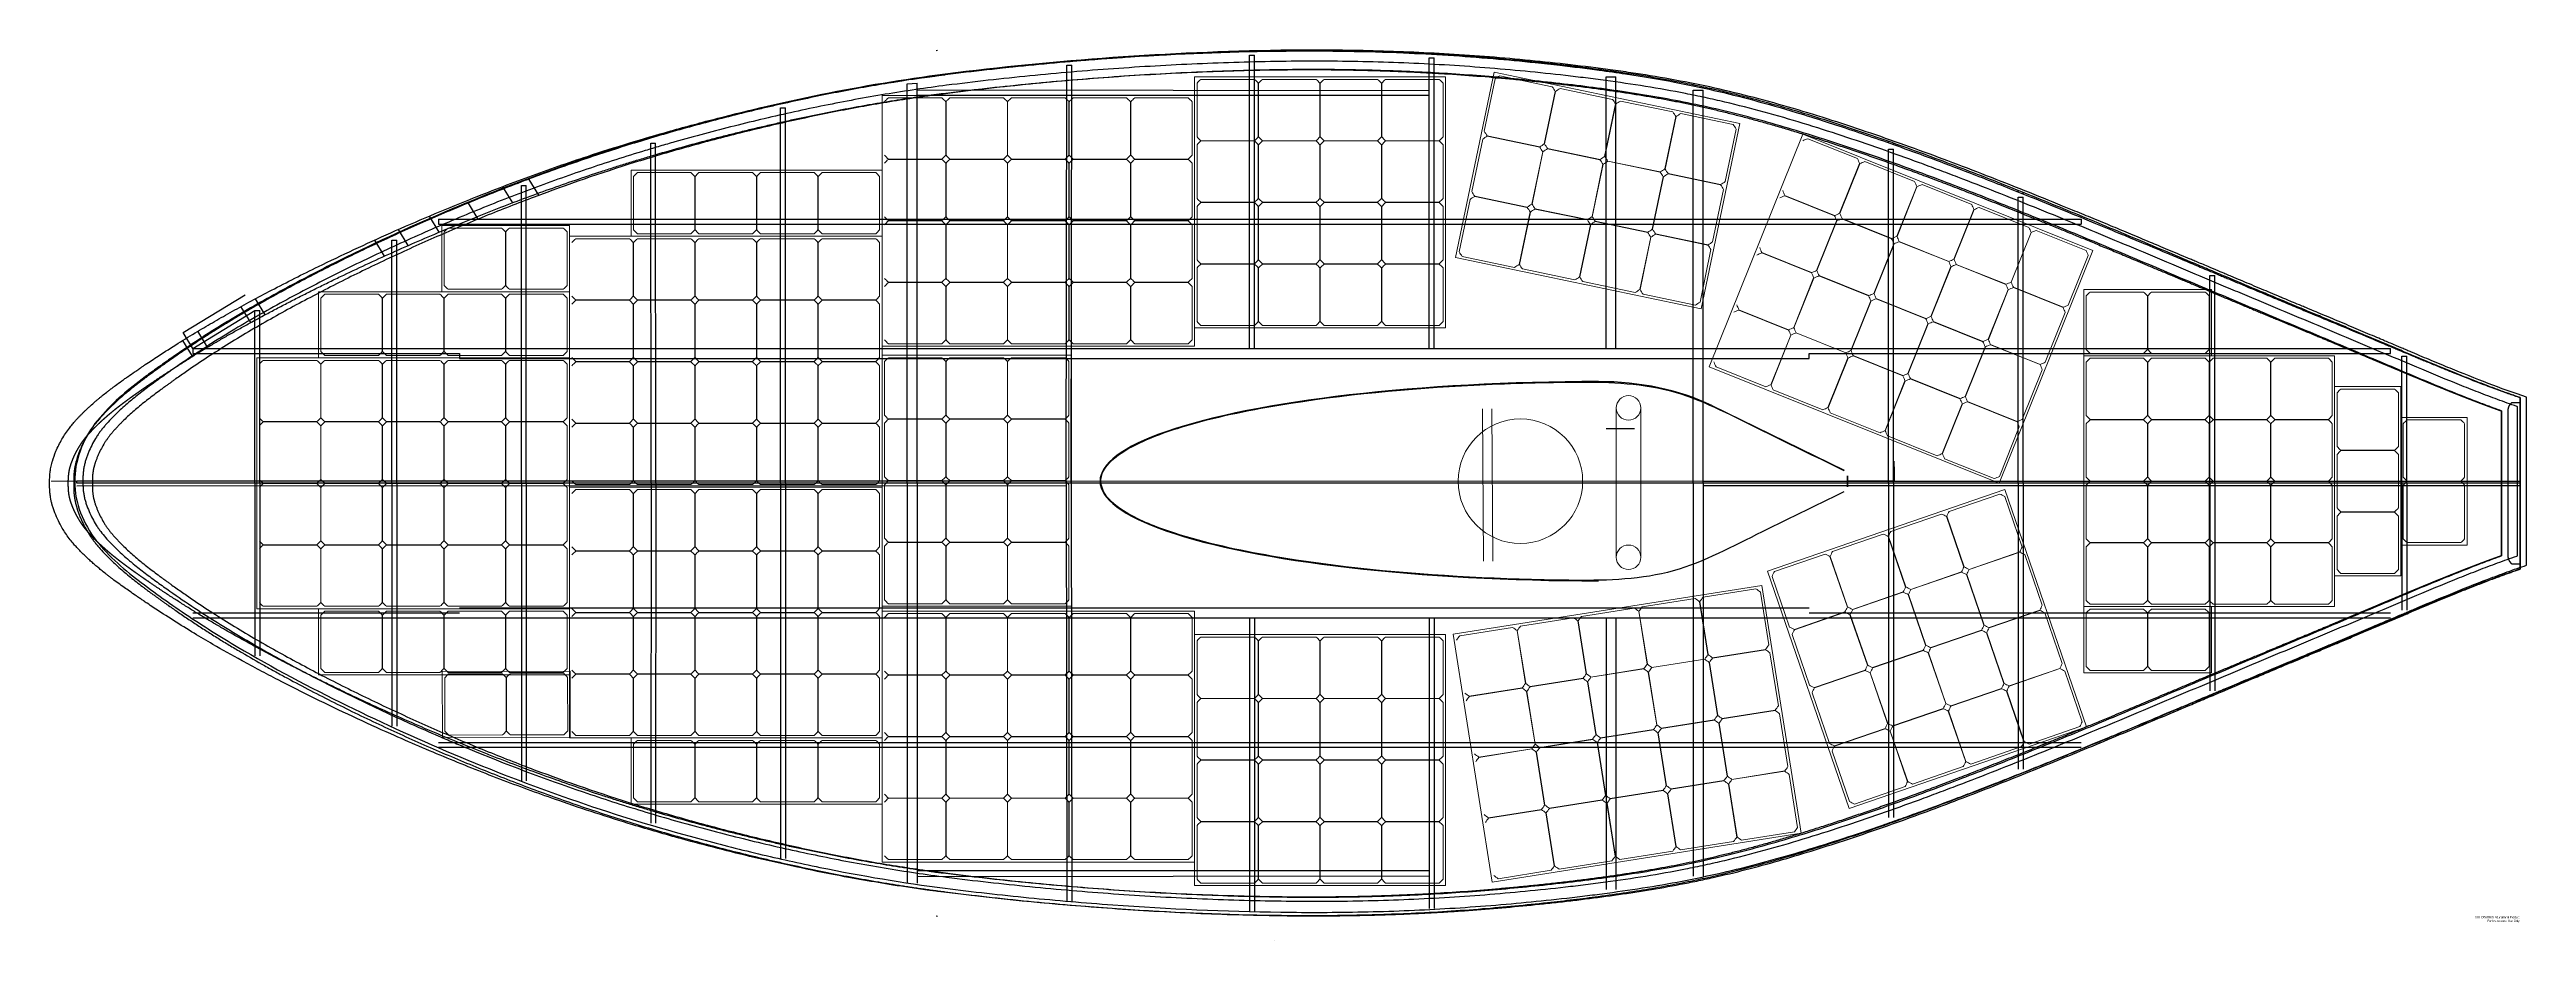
# Model space of a CAD drawing. Header units: inches. Extents: x -1514 to 1282, y -2074 to 286.
# Drawn here: x -37.4 to 161.5, y -288.9 to -217.3 of the extents above; entities that cross this region are included whole.
import ezdxf

# ---------------------------------------------------------------- set-up
doc = ezdxf.new("R2010")
doc.units = ezdxf.units.IN
doc.header["$LTSCALE"] = 0.1
doc.header["$MEASUREMENT"] = 0
doc.layers.add('Cells', color=7, linetype='Continuous')
doc.layers.add('smallPanels', color=40, linetype='Continuous')
doc.layers.add('cockpit', color=1, linetype='Continuous', lineweight=20)
doc.styles.add('SLDTEXTSTYLE0', font='TXT', dxfattribs={"width": 0.7})

msp = doc.modelspace()

# ---------------------------------------------------------------- linework, layer by layer
at = {"color": 2, "linetype": 'Continuous', "lineweight": 25}
for p, q in [((33.79673, -217.42025), (33.92572, -217.40369)), ((34.24427, -220.89151), (34.37046, -220.87532)), ((159.49697, -246.37859), (159.49697, -258.01174)), ((160.99697, -245.31191), (160.99697, -259.07572)), ((34.37046, -283.51508), (34.24418, -283.49887)), ((61.05143, -285.41262), (61.03759, -285.41242)), ((33.92572, -286.98671), (33.79684, -286.97016)), ((61.00236, -288.91227), (60.98708, -288.91205))]:
    msp.add_line(p, q, dxfattribs=at)
for p, q in [((44.2365, -252.1835), (44.30942, -218.60788)), ((44.30942, -218.60788), (44.70937, -218.60875)), ((44.30998, -218.34854), (44.31005, -218.31771)), ((44.63645, -252.18436), (44.70937, -218.60788)), ((44.71001, -218.3143), (44.71008, -218.28407)), ((58.97252, -217.52564), (58.97252, -217.51687)), ((58.97252, -241.36956), (58.97252, -217.80504)), ((58.97252, -217.80504), (59.37252, -217.80504)), ((59.37252, -217.51596), (59.37252, -217.50784)), ((59.37252, -241.36956), (59.37252, -217.80504)), ((73.39945, -217.71844), (73.39945, -217.69897)), ((73.39945, -241.36956), (73.39945, -218.01639)), ((73.39945, -218.01639), (73.79945, -218.01639)), ((73.79945, -217.74086), (73.79945, -217.72053)), ((73.79945, -241.36956), (73.79945, -218.01639)), ((31.49197, -220.09357), (32.29197, -220.06319)), ((31.49197, -252.18381), (31.49197, -220.09357)), ((32.29197, -252.18381), (32.29197, -220.06319)), ((32.29197, -220.59943), (73.39945, -220.63771)), ((87.59197, -219.07452), (87.59197, -219.02595)), ((87.59197, -241.36956), (87.59197, -219.54833)), ((87.59197, -219.54833), (88.39197, -219.54833)), ((88.39197, -219.18717), (88.39197, -219.13646)), ((88.39197, -241.36956), (88.39197, -219.54833)), ((94.59945, -220.26613), (94.59945, -220.19398)), ((94.59945, -252.18381), (94.59945, -220.62047)), ((94.59945, -220.62047), (95.39945, -220.62047)), ((95.39945, -220.4369), (95.39945, -220.36136)), ((95.39945, -252.18381), (95.39945, -220.62047)), ((21.29945, -252.18381), (21.29945, -222.02721)), ((21.29945, -222.02721), (21.69945, -222.02721)), ((21.69945, -252.18381), (21.69945, -222.02721)), ((73.39945, -221.03771), (32.29197, -221.03771)), ((110.28075, -224.84248), (110.28075, -224.72902)), ((10.9108, -252.18384), (10.90878, -224.87525)), ((10.90878, -224.87525), (11.28087, -224.87525)), ((11.29945, -252.18381), (11.28087, -224.87525)), ((110.26318, -225.34656), (110.68075, -225.34656)), ((110.28075, -252.18381), (110.28075, -225.34656)), ((110.68075, -224.98447), (110.68075, -224.87063)), ((110.68075, -252.18381), (110.68075, -225.34656)), ((-0.19232, -229.65262), (-0.97619, -228.37374)), ((0.49945, -252.18381), (0.49945, -228.28306)), ((0.49945, -228.28306), (0.89937, -228.28306)), ((0.89945, -252.18381), (0.89937, -228.28306)), ((1.90746, -229.0588), (1.12358, -227.77991)), ((120.68075, -228.78253), (120.68075, -228.66756)), ((-2.96214, -230.96957), (-3.74601, -229.69069)), ((120.68075, -252.18381), (120.68075, -229.20805)), ((120.68075, -229.20805), (121.08075, -229.20805)), ((121.08075, -228.94236), (121.08075, -228.82766)), ((121.08075, -252.18381), (121.08075, -229.20805)), ((-10.47638, -233.93358), (-11.26025, -232.65469)), ((-9.90055, -252.18381), (-9.90055, -232.66818)), ((-9.90055, -232.66818), (-9.50085, -232.66818)), ((-9.50055, -252.18381), (-9.50085, -232.66818)), ((-8.58376, -233.08903), (-9.36763, -231.81015)), ((-6.10214, -232.02065), (-6.88602, -230.74177)), ((-6.15137, -230.96957), (125.73143, -230.96957)), ((-6.15137, -230.96957), (-6.15137, -231.36957)), ((-6.15137, -231.36957), (125.73143, -231.36957)), ((125.73143, -230.96957), (125.73143, -231.36957)), ((136.08075, -235.14945), (136.08075, -235.06052)), ((136.08075, -252.18381), (136.08075, -235.49822)), ((136.08075, -235.49822), (136.48075, -235.49822)), ((136.48075, -235.31725), (136.48075, -235.22935)), ((136.48075, -252.18381), (136.48075, -235.49822)), ((-26.66066, -240.09068), (-21.68442, -237.04057)), ((-25.87679, -241.36956), (-20.90055, -238.31945)), ((-21.23041, -239.27697), (-22.01428, -237.99808)), ((-20.90055, -252.18381), (-20.90055, -238.31945)), ((-20.90055, -238.31945), (-20.50117, -238.31945)), ((-20.07052, -238.64926), (-20.8544, -237.37038)), ((-20.50055, -252.18381), (-20.50117, -238.31945)), ((-25.87679, -241.36956), (-26.66066, -240.09068)), ((-24.69167, -241.25719), (-25.47555, -239.97831)), ((-25.89614, -241.99141), (-26.68002, -240.71253)), ((-25.88146, -241.76954), (-4.45766, -241.76954)), ((-25.87679, -241.36956), (150.58478, -241.36956)), ((-25.87679, -241.36956), (-25.87679, -241.76954)), ((-4.45766, -241.76954), (-4.45766, -242.16956)), ((-4.45766, -242.16956), (103.9027, -242.16956)), ((103.9027, -242.16956), (103.9027, -241.77315)), ((103.9027, -241.77315), (150.58478, -241.77315)), ((150.58478, -241.77315), (150.58478, -241.36956)), ((151.48075, -241.58238), (151.48075, -241.5422)), ((151.48075, -252.18381), (151.48075, -241.98035)), ((151.48075, -241.98035), (151.88075, -241.98035)), ((151.88075, -241.75032), (151.88075, -241.71173)), ((151.88075, -252.18381), (151.88075, -241.98035)), ((160.99697, -252.18381), (160.99697, -245.31191)), ((87.59197, -247.78596), (89.88149, -247.78596)), ((110.73105, -252.02365), (110.73105, -250.41518)), ((-35.20507, -252.18381), (-35.20507, -251.98381)), ((-35.20507, -251.98381), (44.23692, -251.98925)), ((160.99697, -252.18381), (-35.20507, -252.18381)), ((-35.20507, -252.38381), (44.23692, -252.37838)), ((-20.90055, -252.18381), (-20.90055, -266.04818)), ((-20.50055, -252.18381), (-20.50117, -266.04818)), ((-9.90055, -252.18381), (-9.90055, -271.69945)), ((-9.50055, -252.18381), (-9.50085, -271.69945)), ((0.49945, -252.18381), (0.49945, -276.08457)), ((0.89945, -252.18381), (0.89937, -276.08457)), ((10.9108, -252.18378), (10.90878, -279.49238)), ((11.29945, -252.18381), (11.28087, -279.49238)), ((21.29945, -252.18381), (21.29945, -282.34041)), ((21.69945, -252.18381), (21.69945, -282.34041)), ((31.49197, -252.18381), (31.49197, -284.27406)), ((32.29197, -252.18381), (32.29197, -284.30444)), ((44.2365, -252.18413), (44.30942, -285.75974)), ((44.63645, -252.18326), (44.70937, -285.75974)), ((94.59945, -252.18381), (94.59945, -283.74715)), ((95.39945, -252.00766), (160.99697, -252.00766)), ((95.39945, -252.18381), (95.39945, -283.74715)), ((95.39945, -252.35997), (160.99697, -252.35997)), ((110.73105, -252.02365), (106.99062, -252.02365)), ((110.28075, -252.18381), (110.28075, -279.02107)), ((110.68075, -252.18381), (110.68075, -279.02107)), ((110.73105, -250.8666), (110.73105, -252.02365)), ((120.68075, -252.18381), (120.68075, -275.15958)), ((121.08075, -252.18381), (121.08075, -275.15958)), ((136.08075, -252.18381), (136.08075, -268.86941)), ((136.48075, -252.18381), (136.48075, -268.86941)), ((151.48075, -252.18381), (151.48075, -262.38727)), ((151.88075, -252.18381), (151.88075, -262.38727)), ((160.99697, -252.00766), (160.99697, -252.19516)), ((-4.45766, -262.19806), (103.9027, -262.19806)), ((-25.88146, -262.59808), (-4.45766, -262.59808)), ((-25.87679, -262.99806), (150.58478, -262.99806)), ((58.97252, -262.99806), (58.97252, -286.56259)), ((59.37252, -262.99806), (59.37252, -286.56259)), ((73.39945, -262.99806), (73.39945, -286.35124)), ((73.79945, -262.99806), (73.79945, -286.35124)), ((87.59197, -262.99806), (87.59197, -284.8193)), ((88.39197, -262.99806), (88.39197, -284.8193)), ((103.9027, -262.59448), (150.58478, -262.59448)), ((-6.15137, -272.99805), (125.73143, -272.99805)), ((-6.15137, -273.39805), (125.73143, -273.39805)), ((73.39945, -283.32992), (32.29197, -283.32992)), ((32.29197, -283.76819), (73.39945, -283.72992))]:
    msp.add_line(p, q)
at = {"color": 4, "linetype": 'Continuous', "lineweight": 25}
for p, q in [((61.39067, -217.47789), (61.37623, -217.4781)), ((61.41155, -218.97774), (61.39789, -218.97794)), ((159.49697, -258.01564), (159.49697, -246.37468)), ((160.99697, -259.07854), (160.99697, -245.31179)), ((-35.42434, -251.44493), (-35.42434, -252.94577)), ((-33.92434, -251.51198), (-33.92434, -252.87875))]:
    msp.add_line(p, q, dxfattribs=at)
at = {"color": 1, "linetype": 'Continuous', "lineweight": 25}
for p, q in [((96.08827, -245.94264), (106.70978, -251.13595)), ((160.78324, -258.01094), (160.78324, -246.03649)), ((161.49785, -258.7737), (161.49785, -245.27373)), ((106.99062, -251.58164), (106.99062, -252.46548))]:
    msp.add_line(p, q, dxfattribs=at)
at = {"color": 7, "linetype": 'Continuous', "lineweight": 25}
msp.add_lwpolyline([(160.0172, -257.93486), (160.0172, -246.43277), (160.0172, -246.42954), (160.01722, -246.42631), (160.01724, -246.42309), (160.01728, -246.41986), (160.01732, -246.41663), (160.01738, -246.4134), (160.01744, -246.41016), (160.01751, -246.40693), (160.0176, -246.4037), (160.01769, -246.40047), (160.0178, -246.39723), (160.01791, -246.394), (160.01804, -246.39077), (160.01817, -246.38753), (160.01831, -246.3843), (160.01847, -246.38106), (160.01863, -246.37783), (160.01881, -246.3746), (160.01899, -246.37136), (160.01918, -246.36813), (160.01939, -246.36489), (160.0196, -246.36166), (160.01982, -246.35842), (160.02005, -246.35519), (160.0203, -246.35196), (160.02055, -246.34872), (160.02081, -246.34549), (160.02109, -246.34226), (160.02137, -246.33902), (160.02166, -246.33579), (160.02196, -246.33256), (160.02227, -246.32933), (160.0226, -246.3261), (160.02293, -246.32287), (160.02327, -246.31964), (160.02362, -246.31642), (160.02398, -246.31319), (160.02435, -246.30996), (160.02473, -246.30674), (160.02513, -246.30351), (160.02553, -246.30029), (160.02594, -246.29707), (160.02636, -246.29385), (160.02679, -246.29063), (160.02723, -246.28741), (160.02768, -246.28419), (160.02814, -246.28098), (160.02861, -246.27776), (160.02909, -246.27455), (160.02958, -246.27134), (160.03008, -246.26813), (160.03058, -246.26492), (160.0311, -246.26171), (160.03163, -246.2585), (160.03217, -246.2553), (160.03272, -246.2521), (160.03328, -246.2489), (160.03384, -246.2457), (160.03442, -246.2425), (160.03501, -246.23931), (160.03561, -246.23611), (160.03621, -246.23292), (160.03683, -246.22973), (160.03746, -246.22655), (160.03809, -246.22336), (160.03874, -246.22018), (160.0394, -246.217), (160.04006, -246.21382), (160.04074, -246.21065), (160.04142, -246.20747), (160.04212, -246.2043), (160.04282, -246.20113), (160.04354, -246.19797), (160.04426, -246.1948), (160.045, -246.19164), (160.04574, -246.18848), (160.0465, -246.18533), (160.04726, -246.18218), (160.04803, -246.17903), (160.04882, -246.17588), (160.04961, -246.17273), (160.05041, -246.16959), (160.05122, -246.16645), (160.05205, -246.16332), (160.05288, -246.16019), (160.05372, -246.15706), (160.05457, -246.15393), (160.05543, -246.15081), (160.0563, -246.14769), (160.05719, -246.14457), (160.05808, -246.14146), (160.05898, -246.13835), (160.05989, -246.13524), (160.06081, -246.13214), (160.06173, -246.12904), (160.06267, -246.12595), (160.06362, -246.12285), (160.06458, -246.11977), (160.06555, -246.11668), (160.06653, -246.1136), (160.06752, -246.11052), (160.06851, -246.10745), (160.06952, -246.10438), (160.07054, -246.10132), (160.07156, -246.09826), (160.0726, -246.0952), (160.07365, -246.09214), (160.0747, -246.0891), (160.07576, -246.08606), (160.07684, -246.08302), (160.07793, -246.07998), (160.07902, -246.07694), (160.08013, -246.07391), (160.08124, -246.07088), (160.08237, -246.06786), (160.0835, -246.06483), (160.08465, -246.06181), (160.08581, -246.0588), (160.08697, -246.05578), (160.08815, -246.05277), (160.08934, -246.04976), (160.09053, -246.04676), (160.09174, -246.04376), (160.09296, -246.04076), (160.09418, -246.03776), (160.09542, -246.03477), (160.09667, -246.03178), (160.09792, -246.0288), (160.09919, -246.02582), (160.10047, -246.02284), (160.10175, -246.01987), (160.10305, -246.0169), (160.10435, -246.01393), (160.10567, -246.01097), (160.107, -246.00801), (160.10833, -246.00505), (160.10968, -246.0021), (160.11103, -245.99916), (160.11239, -245.99621), (160.11377, -245.99327), (160.11515, -245.99034), (160.11655, -245.98741), (160.11795, -245.98448), (160.11936, -245.98156), (160.12078, -245.97864), (160.12221, -245.97573), (160.12366, -245.97282), (160.12511, -245.96992), (160.12657, -245.96702), (160.12804, -245.96412), (160.12951, -245.96123), (160.131, -245.95835), (160.1325, -245.95546), (160.13401, -245.95259), (160.13553, -245.94972), (160.13705, -245.94685), (160.13859, -245.94399), (160.14013, -245.94113), (160.14168, -245.93828), (160.14325, -245.93543), (160.14482, -245.93259), (160.1464, -245.92975), (160.14799, -245.92692), (160.14959, -245.9241), (160.1512, -245.92128), (160.15282, -245.91846), (160.15445, -245.91565), (160.15608, -245.91285), (160.15773, -245.91005), (160.15938, -245.90725), (160.16105, -245.90447), (160.16272, -245.90168), (160.1644, -245.89891), (160.16609, -245.89614), (160.16779, -245.89337), (160.1695, -245.89061), (160.17122, -245.88786), (160.17295, -245.88511), (160.17468, -245.88237), (160.17643, -245.87963), (160.17818, -245.8769), (160.17994, -245.87418), (160.18171, -245.87146), (160.18349, -245.86875), (160.18528, -245.86605), (160.18708, -245.86335), (160.18888, -245.86066), (160.1907, -245.85797), (160.19252, -245.8553), (160.19435, -245.85262), (160.19619, -245.84996), (160.19804, -245.8473), (160.1999, -245.84465), (160.20177, -245.842), (160.20364, -245.83936), (160.20552, -245.83673), (160.20742, -245.8341), (160.20932, -245.83149), (160.21123, -245.82887), (160.21314, -245.82627), (160.21507, -245.82367), (160.217, -245.82108), (160.21895, -245.8185), (160.2209, -245.81592), (160.22286, -245.81335), (160.22482, -245.81079), (160.2268, -245.80824), (160.22878, -245.80569), (160.23078, -245.80315), (160.23278, -245.80062), (160.23479, -245.7981), (160.2368, -245.79558), (160.23883, -245.79307), (160.24086, -245.79057), (160.24188, -245.78932), (160.24291, -245.78807), (160.24499, -245.78555), (160.24707, -245.78304), (160.24917, -245.78053), (160.25128, -245.77803), (160.25339, -245.77554), (160.25551, -245.77305), (160.25764, -245.77058), (160.25978, -245.7681), (160.26193, -245.76564), (160.26409, -245.76318), (160.26626, -245.76073), (160.26843, -245.75829), (160.27061, -245.75586), (160.27281, -245.75343), (160.27501, -245.75101), (160.27721, -245.7486), (160.27943, -245.74619), (160.28166, -245.7438), (160.28389, -245.74141), (160.28613, -245.73902), (160.28838, -245.73665), (160.29064, -245.73428), (160.2929, -245.73193), (160.29518, -245.72957), (160.29746, -245.72723), (160.29975, -245.7249), (160.30205, -245.72257), (160.30436, -245.72025), (160.30667, -245.71794), (160.30899, -245.71564), (160.31132, -245.71335), (160.31366, -245.71106), (160.31601, -245.70878), (160.31836, -245.70651), (160.32072, -245.70425), (160.32309, -245.702), (160.32546, -245.69976), (160.32785, -245.69752), (160.33024, -245.69529), (160.33264, -245.69308), (160.33505, -245.69087), (160.99697, -245.69087), (160.99697, -258.69677), (160.35763, -258.69677), (160.3551, -258.69459), (160.35257, -258.6924), (160.35006, -258.6902), (160.34755, -258.68799), (160.34504, -258.68577), (160.34255, -258.68354), (160.34006, -258.6813), (160.33758, -258.67905), (160.3351, -258.6768), (160.33264, -258.67453), (160.33018, -258.67225), (160.32773, -258.66997), (160.32529, -258.66767), (160.32285, -258.66537), (160.32043, -258.66305), (160.31801, -258.66073), (160.3156, -258.6584), (160.31319, -258.65606), (160.3108, -258.65371), (160.30841, -258.65135), (160.30603, -258.64898), (160.30366, -258.6466), (160.3013, -258.64422), (160.29894, -258.64182), (160.2966, -258.63942), (160.29426, -258.63701), (160.29193, -258.63459), (160.2896, -258.63216), (160.28729, -258.62972), (160.28498, -258.62728), (160.28269, -258.62482), (160.2804, -258.62236), (160.27812, -258.61989), (160.27585, -258.61741), (160.27358, -258.61492), (160.27133, -258.61243), (160.26908, -258.60992), (160.26684, -258.60741), (160.26462, -258.60489), (160.2624, -258.60236), (160.26018, -258.59983), (160.25798, -258.59728), (160.25579, -258.59473), (160.2536, -258.59217), (160.25143, -258.58961), (160.24926, -258.58703), (160.2471, -258.58445), (160.24495, -258.58186), (160.24281, -258.57926), (160.24068, -258.57666), (160.23855, -258.57405), (160.23644, -258.57143), (160.23434, -258.5688), (160.23224, -258.56617), (160.23016, -258.56352), (160.22808, -258.56088), (160.22601, -258.55822), (160.22395, -258.55556), (160.2219, -258.55289), (160.21987, -258.55021), (160.21784, -258.54753), (160.21581, -258.54484), (160.2138, -258.54214), (160.2118, -258.53944), (160.20981, -258.53673), (160.20783, -258.53401), (160.20586, -258.53129), (160.20389, -258.52856), (160.20194, -258.52583), (160.19999, -258.52308), (160.19806, -258.52033), (160.19614, -258.51758), (160.19422, -258.51482), (160.19232, -258.51205), (160.19042, -258.50928), (160.18854, -258.5065), (160.18666, -258.50371), (160.1848, -258.50092), (160.18294, -258.49812), (160.1811, -258.49532), (160.17927, -258.49251), (160.17744, -258.48969), (160.17563, -258.48687), (160.17382, -258.48404), (160.17203, -258.48121), (160.17025, -258.47837), (160.16847, -258.47553), (160.16671, -258.47268), (160.16496, -258.46983), (160.16322, -258.46697), (160.16149, -258.4641), (160.15976, -258.46123), (160.15805, -258.45835), (160.15635, -258.45547), (160.15467, -258.45259), (160.15299, -258.4497), (160.15132, -258.4468), (160.14966, -258.4439), (160.14801, -258.44099), (160.14637, -258.43807), (160.14474, -258.43514), (160.14312, -258.43221), (160.14151, -258.42928), (160.13991, -258.42634), (160.13832, -258.42339), (160.13674, -258.42043), (160.13517, -258.41747), (160.13361, -258.4145), (160.13206, -258.41153), (160.13051, -258.40855), (160.12898, -258.40557), (160.12746, -258.40258), (160.12595, -258.39958), (160.12445, -258.39658), (160.12296, -258.39357), (160.12148, -258.39056), (160.12, -258.38754), (160.11854, -258.38452), (160.11709, -258.38149), (160.11565, -258.37845), (160.11422, -258.37541), (160.1128, -258.37237), (160.11139, -258.36932), (160.10998, -258.36626), (160.10859, -258.3632), (160.10721, -258.36013), (160.10584, -258.35706), (160.10448, -258.35399), (160.10313, -258.35091), (160.10179, -258.34782), (160.10046, -258.34473), (160.09914, -258.34164), (160.09783, -258.33854), (160.09653, -258.33544), (160.09524, -258.33233), (160.09396, -258.32921), (160.09269, -258.3261), (160.09143, -258.32298), (160.09018, -258.31985), (160.08895, -258.31672), (160.08772, -258.31358), (160.0865, -258.31045), (160.08529, -258.3073), (160.0841, -258.30416), (160.08291, -258.30101), (160.08173, -258.29785), (160.08057, -258.29469), (160.07941, -258.29153), (160.07827, -258.28836), (160.07713, -258.28519), (160.07601, -258.28202), (160.0749, -258.27884), (160.07379, -258.27566), (160.0727, -258.27248), (160.07162, -258.26929), (160.07055, -258.2661), (160.06949, -258.26291), (160.06843, -258.25971), (160.06739, -258.25651), (160.06637, -258.2533), (160.06535, -258.2501), (160.06434, -258.24689), (160.06334, -258.24367), (160.06235, -258.24046), (160.06138, -258.23724), (160.06041, -258.23402), (160.05945, -258.23079), (160.05851, -258.22757), (160.05758, -258.22434), (160.05665, -258.2211), (160.05574, -258.21787), (160.05484, -258.21463), (160.05395, -258.21139), (160.05307, -258.20815), (160.0522, -258.2049), (160.05134, -258.20165), (160.05049, -258.1984), (160.04965, -258.19515), (160.04882, -258.1919), (160.04801, -258.18864), (160.0472, -258.18538), (160.04641, -258.18212), (160.04563, -258.17886), (160.04485, -258.1756), (160.04409, -258.17233), (160.04334, -258.16907), (160.0426, -258.1658), (160.04187, -258.16253), (160.04115, -258.15925), (160.04045, -258.15598), (160.03975, -258.15271), (160.03907, -258.14943), (160.03839, -258.14615), (160.03773, -258.14287), (160.0374, -258.14123), (160.03707, -258.13958), (160.03643, -258.13627), (160.03579, -258.13295), (160.03516, -258.12964), (160.03455, -258.12632), (160.03395, -258.123), (160.03335, -258.11968), (160.03277, -258.11636), (160.0322, -258.11303), (160.03164, -258.1097), (160.03109, -258.10637), (160.03055, -258.10304), (160.03002, -258.0997), (160.0295, -258.09637), (160.02899, -258.09303), (160.0285, -258.08969), (160.02801, -258.08634), (160.02753, -258.083), (160.02707, -258.07965), (160.02662, -258.07631), (160.02617, -258.07296), (160.02574, -258.0696), (160.02532, -258.06625), (160.02491, -258.0629), (160.02451, -258.05954), (160.02412, -258.05619), (160.02374, -258.05283), (160.02337, -258.04947), (160.02301, -258.04611), (160.02266, -258.04274), (160.02233, -258.03938), (160.022, -258.03602), (160.02169, -258.03265), (160.02138, -258.02929), (160.02109, -258.02592), (160.0208, -258.02255), (160.02053, -258.01918), (160.02027, -258.01581), (160.02002, -258.01244), (160.01978, -258.00907), (160.01955, -258.0057), (160.01933, -258.00233), (160.01912, -257.99896), (160.01893, -257.99558), (160.01874, -257.99221), (160.01856, -257.98884), (160.0184, -257.98546), (160.01824, -257.98209), (160.0181, -257.97872), (160.01797, -257.97534), (160.01784, -257.97197), (160.01773, -257.96859), (160.01763, -257.96522), (160.01754, -257.96184), (160.01746, -257.95847), (160.01739, -257.95509), (160.01733, -257.95172), (160.01728, -257.94835), (160.01724, -257.94497), (160.01722, -257.9416), (160.0172, -257.93823)], close=True, dxfattribs=at)
at = {"color": 1, "linetype": 'Continuous', "lineweight": 25}
for major_axis, ratio, start_param, end_param in [((-40.01567, 0), 0.2, 4.71238898, 7.853981634), ((14.00548, 0), 0.571428571, 0.863031585, 1.570796327)]:
    msp.add_ellipse((86.98279, -252.02356), major_axis=major_axis, ratio=ratio, start_param=start_param, end_param=end_param, dxfattribs=at)
at = {"color": 2, "linetype": 'Continuous'}
for points, knots in [([(34.18001, -219.38746), (36.70907, -219.06372), (39.24187, -218.7864), (44.31628, -218.30441), (46.85704, -218.10119), (53.27125, -217.68981), (57.14897, -217.53374), (61.0298, -217.47793)], [0, 0, 0, 0, 0.283989728, 0.283989728, 0.567979457, 0.567979457, 1.0005139, 1.0005139, 1.0005139, 1.0005139]), ([(61.03075, -217.47792), (61.44454, -217.47223), (61.83301, -217.46783), (62.38566, -217.46315), (62.57625, -217.46188), (62.9628, -217.45987), (63.15598, -217.45916), (63.73481, -217.45793), (64.11992, -217.45831), (65.27279, -217.46304), (66.03795, -217.47098), (68.32334, -217.50918), (69.83308, -217.55378), (72.52603, -217.66855), (73.71959, -217.73208), (76.11929, -217.88519), (77.32253, -217.97462), (79.65292, -218.17202), (80.77993, -218.27816), (82.57537, -218.46409), (83.24013, -218.53654), (84.43351, -218.67289), (84.96985, -218.73657), (86.02612, -218.8669), (86.54144, -218.93305), (87.77334, -219.09766), (88.47234, -219.19675), (90.53117, -219.50666), (91.83929, -219.72808), (94.16989, -220.17079), (95.2162, -220.39), (97.29539, -220.86774), (98.35843, -221.1326), (100.55676, -221.72115), (101.69398, -222.04543), (103.64608, -222.63389), (104.43714, -222.88045), (105.9325, -223.36074), (106.62645, -223.58873), (108.04258, -224.06398), (108.76127, -224.3101), (111.06506, -225.11446), (112.69897, -225.70733), (115.42112, -226.72921), (116.4608, -227.12646), (118.18996, -227.79794), (118.855, -228.05857), (120.21875, -228.59776), (120.92257, -228.87836), (123.32551, -229.84381), (125.07446, -230.5578), (127.50697, -231.56435), (127.87121, -231.71536), (128.50504, -231.97861), (128.77062, -232.08905), (129.26596, -232.29528), (129.49546, -232.39093), (129.9938, -232.59884), (130.25935, -232.70973), (131.14377, -233.07937), (131.82051, -233.36264), (132.97813, -233.84776), (133.40776, -234.02791), (134.08251, -234.31098), (134.31796, -234.40979), (134.75878, -234.59477), (134.96322, -234.68056), (135.34385, -234.84027), (135.51923, -234.91386), (136.00112, -235.11605), (136.26329, -235.22604), (136.5692, -235.35435), (136.65758, -235.39141), (136.80186, -235.45191), (136.86029, -235.4764), (136.98549, -235.52887), (137.0473, -235.55477), (137.23179, -235.63208), (137.35288, -235.68281), (137.71042, -235.83256), (137.94116, -235.92914), (138.50634, -236.16557), (138.83071, -236.30113), (139.38415, -236.53216), (139.62262, -236.63163), (140.09774, -236.82969), (140.33212, -236.92734), (141.02556, -237.21606), (141.47354, -237.4023), (142.3507, -237.76661), (142.78974, -237.94901), (143.58668, -238.28018), (143.94465, -238.42896), (144.30272, -238.57782)], [0.0000033524, 0.0000033524, 0.0000033524, 0.0000033524, 0.0118785748, 0.0118785748, 0.0186047583, 0.0186047583, 0.0253309418, 0.0253309418, 0.0387833088, 0.0387833088, 0.0656880429, 0.0656880429, 0.1194975111, 0.1194975111, 0.1625095995, 0.1625095995, 0.2055216879, 0.2055216879, 0.2453351809, 0.2453351809, 0.2685478222, 0.2685478222, 0.2877458439, 0.2877458439, 0.3069438655, 0.3069438655, 0.334888736, 0.334888736, 0.3907435247, 0.3907435247, 0.4394660365, 0.4394660365, 0.4881885482, 0.4881885482, 0.5369110599, 0.5369110599, 0.5691042197, 0.5691042197, 0.5955137402, 0.5955137402, 0.6219232607, 0.6219232607, 0.6789431656, 0.6789431656, 0.7122144994, 0.7122144994, 0.7324025994, 0.7324025994, 0.7525906993, 0.7525906993, 0.7993069821, 0.7993069821, 0.8073157386, 0.8073157386, 0.8129246761, 0.8129246761, 0.8176527826, 0.8176527826, 0.8223808892, 0.8223808892, 0.8325426555, 0.8325426555, 0.838070467, 0.838070467, 0.8408144069, 0.8408144069, 0.8435583468, 0.8435583468, 0.8463022866, 0.8463022866, 0.8517901664, 0.8517901664, 0.85458809, 0.85458809, 0.8573860136, 0.8573860136, 0.8601839373, 0.8601839373, 0.8657797845, 0.8657797845, 0.8769714789, 0.8769714789, 0.894127023, 0.894127023, 0.9079991887, 0.9079991887, 0.9218713544, 0.9218713544, 0.9496156859, 0.9496156859, 0.9773600174, 0.9773600174, 0.9999996342, 0.9999996342, 0.9999996342, 0.9999996342]), ([(-30.46717, -243.18554), (-30.3502, -243.10525), (-30.24442, -243.03283), (-30.06422, -242.90985), (-29.99271, -242.8613), (-29.8442, -242.76072), (-29.76969, -242.71041), (-29.52613, -242.54645), (-29.35708, -242.43347), (-29.01675, -242.2076), (-28.84586, -242.09497), (-28.13766, -241.63151), (-27.59601, -241.28478), (-26.53783, -240.62232), (-26.02299, -240.30672), (-25.05335, -239.72487), (-24.59935, -239.45758), (-23.66464, -238.91754), (-23.18744, -238.64686), (-21.71124, -237.82424), (-20.6655, -237.26059), (-18.94393, -236.36073), (-18.31899, -236.03939), (-17.06403, -235.40479), (-16.43176, -235.09033), (-14.85899, -234.32101), (-13.91018, -233.86795), (-11.97174, -232.96362), (-10.98199, -232.5124), (-7.88307, -231.13291), (-5.75644, -230.23415), (-2.03934, -228.74647), (-0.45845, -228.14044), (2.68187, -226.99077), (4.24722, -226.44501), (6.91804, -225.56072), (8.02338, -225.2086), (10.24034, -224.53029), (11.36082, -224.2013), (13.73609, -223.53268), (14.9933, -223.19514), (18.91891, -222.19135), (21.59497, -221.57512), (25.41694, -220.79598), (26.64767, -220.56171), (28.43979, -220.24537), (29.01003, -220.14848), (30.14641, -219.96304), (30.71462, -219.87416), (31.68591, -219.72877), (32.08646, -219.67068), (32.65222, -219.59122), (32.8166, -219.56844), (33.14918, -219.52301), (33.32442, -219.49944), (33.65089, -219.45618), (33.79507, -219.43726), (33.98153, -219.41302), (34.0167, -219.40846), (34.05163, -219.40394)], [0.0000107524, 0.0000107524, 0.0000107524, 0.0000107524, 0.0045097682, 0.0045097682, 0.0090087839, 0.0090087839, 0.0135077996, 0.0135077996, 0.0238511345, 0.0238511345, 0.0341944694, 0.0341944694, 0.0665681905, 0.0665681905, 0.0969775473, 0.0969775473, 0.123727194, 0.123727194, 0.1504768407, 0.1504768407, 0.2041907145, 0.2041907145, 0.2339881396, 0.2339881396, 0.2637855647, 0.2637855647, 0.3074972286, 0.3074972286, 0.3512088925, 0.3512088925, 0.4443129201, 0.4443129201, 0.5142510368, 0.5142510368, 0.5841891535, 0.5841891535, 0.6339262446, 0.6339262446, 0.6836633357, 0.6836633357, 0.7383194593, 0.7383194593, 0.8523716384, 0.8523716384, 0.9077953012, 0.9077953012, 0.9338996827, 0.9338996827, 0.9600040642, 0.9600040642, 0.9781904911, 0.9781904911, 0.9856810791, 0.9856810791, 0.9931716672, 0.9931716672, 0.9987122407, 0.9987122407, 0.9999899987, 0.9999899987, 0.9999899987, 0.9999899987]), ([(144.30275, -238.57784), (145.58721, -239.11187), (146.73345, -239.58975), (147.9314, -240.09095), (148.11643, -240.16842), (148.46563, -240.31475), (148.61854, -240.37888), (148.96009, -240.52224), (149.14266, -240.59892), (149.58887, -240.78646), (149.86049, -240.90069), (150.27223, -241.07396), (150.39447, -241.12542), (150.58749, -241.20668), (150.65835, -241.23651), (150.79084, -241.29227), (150.85587, -241.31963), (151.04744, -241.40023), (151.17039, -241.45194), (151.52496, -241.60098), (151.74229, -241.69225), (152.08653, -241.83663), (152.22217, -241.89346), (152.40445, -241.96975), (152.45928, -241.99268), (152.53958, -242.02624), (152.56656, -242.03751), (152.61339, -242.05707), (152.64883, -242.07186), (152.71197, -242.09822), (152.74343, -242.11134), (152.8374, -242.15053), (152.89953, -242.17642), (153.0844, -242.2534), (153.20559, -242.30378), (153.56302, -242.45213), (153.79311, -242.54729), (154.17547, -242.70484), (154.33165, -242.76901), (154.54669, -242.85709), (154.6094, -242.88274), (154.7945, -242.95835), (154.96314, -243.02704), (155.25324, -243.14477), (155.39652, -243.2027), (155.82101, -243.37374), (156.09689, -243.48407), (156.9032, -243.80398), (157.50199, -244.03756), (158.2828, -244.33484), (158.50373, -244.41812), (158.90526, -244.56791), (159.10758, -244.64269), (159.50051, -244.78631), (159.68978, -244.85477), (159.92487, -244.93872), (159.96206, -244.95197), (159.99924, -244.96518), (160.33243, -245.08358), (160.665, -245.19915), (160.99697, -245.31191)], [0.0000009047, 0.0000009047, 0.0000009047, 0.0000009047, 0.2008387429, 0.2008387429, 0.238693396, 0.238693396, 0.2741779091, 0.2741779091, 0.3096624221, 0.3096624221, 0.3556123571, 0.3556123571, 0.3745711462, 0.3745711462, 0.3841424884, 0.3841424884, 0.3937138306, 0.3937138306, 0.4128565151, 0.4128565151, 0.4511418841, 0.4511418841, 0.4793235777, 0.4793235777, 0.4921340206, 0.4921340206, 0.4988417606, 0.4988417606, 0.504013264, 0.504013264, 0.5091847675, 0.5091847675, 0.5195277743, 0.5195277743, 0.5402137881, 0.5402137881, 0.5815858156, 0.5815858156, 0.6115059329, 0.6115059329, 0.6239464351, 0.6239464351, 0.6490093728, 0.6490093728, 0.6740723105, 0.6740723105, 0.724198186, 0.724198186, 0.8244499368, 0.8244499368, 0.8651376966, 0.8651376966, 0.8999245922, 0.8999245922, 0.9347114879, 0.9347114879, 0.941249614, 0.941249614, 0.941249614, 0.9998428857, 0.9998428857, 0.9998428857, 0.9998428857]), ([(-37.15547, -250.41081), (-37.07652, -250.14661), (-36.98129, -249.8832), (-36.79832, -249.44996), (-36.71946, -249.27913), (-36.5591, -248.95746), (-36.47389, -248.79874), (-36.29504, -248.48877), (-36.20094, -248.33661), (-36.00303, -248.0381), (-35.89915, -247.89153), (-35.70842, -247.64075), (-35.62856, -247.54105), (-35.47336, -247.35568), (-35.40214, -247.27346), (-35.27123, -247.12722), (-35.22523, -247.07702), (-35.12007, -246.96411), (-35.06537, -246.90643), (-34.95689, -246.79396), (-34.90023, -246.73615), (-34.80117, -246.63631), (-34.75, -246.5853), (-34.64729, -246.48412), (-34.59544, -246.43361), (-34.47246, -246.31514), (-34.40194, -246.24819), (-34.26365, -246.11874), (-34.19336, -246.05383), (-33.98099, -245.8605), (-33.83681, -245.73281), (-33.62985, -245.55449), (-33.56973, -245.50326), (-33.44671, -245.3996), (-33.39354, -245.3553), (-33.27736, -245.25938), (-33.21827, -245.21106), (-33.03825, -245.06528), (-32.91434, -244.96676), (-32.71759, -244.81308), (-32.64726, -244.75866), (-32.4893, -244.63752), (-32.41472, -244.58096), (-32.25693, -244.46219), (-32.17617, -244.40192), (-31.92847, -244.21855), (-31.75607, -244.09286), (-31.48241, -243.89621), (-31.40638, -243.84199), (-31.24273, -243.72587), (-31.15811, -243.66616), (-30.89588, -243.4821), (-30.70992, -243.35282), (-30.49823, -243.20692), (-30.48358, -243.19684), (-30.46888, -243.18671)], [0.0006758159, 0.0006758159, 0.0006758159, 0.0006758159, 0.0856155405, 0.0856155405, 0.1391467974, 0.1391467974, 0.1926780544, 0.1926780544, 0.2462093113, 0.2462093113, 0.2997405683, 0.2997405683, 0.3401579436, 0.3401579436, 0.3722583798, 0.3722583798, 0.3958867692, 0.3958867692, 0.4195151587, 0.4195151587, 0.4411173679, 0.4411173679, 0.4627195771, 0.4627195771, 0.4843217863, 0.4843217863, 0.5130271226, 0.5130271226, 0.5417324589, 0.5417324589, 0.5991431315, 0.5991431315, 0.6226296304, 0.6226296304, 0.6461161293, 0.6461161293, 0.6696026282, 0.6696026282, 0.716575626, 0.716575626, 0.7419756989, 0.7419756989, 0.7729718614, 0.7729718614, 0.803968024, 0.803968024, 0.8659603491, 0.8659603491, 0.8982528039, 0.8982528039, 0.9305452587, 0.9305452587, 0.9951301683, 0.9951301683, 0.9999076149, 0.9999076149, 0.9999076149, 0.9999076149]), ([(-37.34886, -251.44185), (-37.34171, -251.36549), (-37.33349, -251.28981), (-37.31715, -251.16086), (-37.30652, -251.0881), (-37.28304, -250.94746), (-37.26963, -250.87596), (-37.24056, -250.73669), (-37.22511, -250.66944), (-37.19706, -250.55887), (-37.18789, -250.52475), (-37.17119, -250.4652), (-37.16507, -250.44376), (-37.15901, -250.42282)], [0.0023835454, 0.0023835454, 0.0023835454, 0.0023835454, 0.2066694054, 0.2066694054, 0.4109552653, 0.4109552653, 0.6152411252, 0.6152411252, 0.8195269851, 0.8195269851, 0.938174056, 0.938174056, 0.9946750821, 0.9946750821, 0.9946750821, 0.9946750821]), ([(-37.3494, -252.94235), (-37.37718, -252.63228), (-37.38358, -252.32864), (-37.37529, -251.82896), (-37.36667, -251.63984), (-37.34937, -251.44741)], [0.00007817154, 0.00007817154, 0.00007817154, 0.00007817154, 0.02349604073, 0.02349604073, 0.0380494547, 0.0380494547, 0.0380494547, 0.0380494547]), ([(-37.15928, -253.96655), (-37.16818, -253.93575), (-37.17685, -253.90524), (-37.1882, -253.86421), (-37.19212, -253.84974), (-37.20736, -253.7919), (-37.21697, -253.75364), (-37.24734, -253.62601), (-37.26642, -253.53448), (-37.29599, -253.37069), (-37.30729, -253.29956), (-37.32445, -253.17406), (-37.32887, -253.13799), (-37.33889, -253.04953), (-37.34387, -253.00115), (-37.34857, -252.95128), (-37.34871, -252.94984), (-37.34884, -252.9484)], [0.0049469751, 0.0049469751, 0.0049469751, 0.0049469751, 0.0846348701, 0.0846348701, 0.1400935258, 0.1400935258, 0.2547026727, 0.2547026727, 0.5193360941, 0.5193360941, 0.7349872292, 0.7349872292, 0.8642826748, 0.8642826748, 0.9935781205, 0.9935781205, 0.9974194251, 0.9974194251, 0.9974194251, 0.9974194251]), ([(-30.46885, -261.20365), (-30.81156, -260.96775), (-31.12165, -260.751), (-31.5414, -260.45208), (-31.71385, -260.32797), (-32.02987, -260.09717), (-32.18162, -259.98475), (-32.38625, -259.83083), (-32.44198, -259.78865), (-32.55975, -259.69888), (-32.63051, -259.64456), (-32.7582, -259.54564), (-32.82108, -259.49651), (-33.00697, -259.35002), (-33.12715, -259.25362), (-33.33699, -259.08212), (-33.42195, -259.01169), (-33.61561, -258.84829), (-33.7103, -258.76697), (-33.89845, -258.60252), (-33.99138, -258.51985), (-34.184, -258.34539), (-34.28299, -258.25395), (-34.4796, -258.06868), (-34.58133, -257.97088), (-34.75153, -257.8037), (-34.81783, -257.73764), (-34.97276, -257.58033), (-35.04579, -257.5046), (-35.16422, -257.37908), (-35.21071, -257.329), (-35.33138, -257.19675), (-35.41478, -257.10257), (-35.60328, -256.88118), (-35.70489, -256.75515), (-35.91128, -256.48174), (-36.01011, -256.34171), (-36.28501, -255.9266), (-36.44968, -255.64406), (-36.70303, -255.14825), (-36.80322, -254.93242), (-36.97975, -254.5062), (-37.05674, -254.29541), (-37.13443, -254.049), (-37.14524, -254.01378), (-37.15575, -253.97856)], [0.0000881401, 0.0000881401, 0.0000881401, 0.0000881401, 0.1117175385, 0.1117175385, 0.1687966325, 0.1687966325, 0.2258757266, 0.2258757266, 0.2490135781, 0.2490135781, 0.2721514296, 0.2721514296, 0.295289281, 0.295289281, 0.341564984, 0.341564984, 0.3786771343, 0.3786771343, 0.4157892846, 0.4157892846, 0.4529014349, 0.4529014349, 0.4936431, 0.4936431, 0.5343847651, 0.5343847651, 0.5650224423, 0.5650224423, 0.5956601195, 0.5956601195, 0.6167390025, 0.6167390025, 0.6520100194, 0.6520100194, 0.7030823079, 0.7030823079, 0.7541545963, 0.7541545963, 0.8518991218, 0.8518991218, 0.919934883, 0.919934883, 0.9879706441, 0.9879706441, 0.9993125159, 0.9993125159, 0.9993125159, 0.9993125159]), ([(160.99697, -259.07572), (160.6172, -259.20723), (160.28466, -259.32369), (159.99939, -259.42509), (159.85789, -259.47539), (159.72802, -259.52199), (159.45313, -259.62139), (159.31369, -259.67222), (159.0748, -259.75996), (158.97105, -259.79828), (158.78328, -259.86796), (158.69706, -259.90011), (158.51477, -259.96836), (158.42284, -260.00293), (158.14472, -260.10797), (157.95619, -260.17977), (157.513, -260.34988), (157.25604, -260.4495), (156.69761, -260.66804), (156.44068, -260.76965), (155.89292, -260.98784), (155.61185, -261.10067), (155.18603, -261.27286), (155.0468, -261.32935), (154.62437, -261.50131), (154.39279, -261.5962), (153.88359, -261.8057), (153.61792, -261.9155), (153.17254, -262.10032), (152.99979, -262.17217), (152.74998, -262.27631), (152.65265, -262.31693), (152.55417, -262.35805), (152.50674, -262.37787), (152.40416, -262.42077), (152.35098, -262.44302), (152.18577, -262.51218), (152.06808, -262.5615), (151.69232, -262.7191), (151.41158, -262.83702), (150.95181, -263.03038), (150.796, -263.09594), (150.4082, -263.25918), (150.20312, -263.34552), (149.80644, -263.51242), (149.61762, -263.59183), (149.0797, -263.81795), (148.75823, -263.95293), (148.42346, -264.0933), (148.36322, -264.11855), (148.24684, -264.16732), (148.18814, -264.19191), (148.01058, -264.26627), (147.89021, -264.31666), (147.52298, -264.47031), (147.27005, -264.57604), (146.48701, -264.90307), (145.93261, -265.13424), (145.00889, -265.51885), (144.66127, -265.66348), (144.30296, -265.81245)], [0.0088952553, 0.0088952553, 0.0088952553, 0.0088952553, 0.0586359514, 0.0586359514, 0.0586359514, 0.083307565, 0.083307565, 0.1079791786, 0.1079791786, 0.1249864935, 0.1249864935, 0.1419938083, 0.1419938083, 0.1590011232, 0.1590011232, 0.1930157529, 0.1930157529, 0.2376596677, 0.2376596677, 0.2880828139, 0.2880828139, 0.3385059601, 0.3385059601, 0.3625711456, 0.3625711456, 0.4107015166, 0.4107015166, 0.4588318875, 0.4588318875, 0.4881574838, 0.4881574838, 0.5002563731, 0.5002563731, 0.5123552625, 0.5123552625, 0.5244541518, 0.5244541518, 0.5486519305, 0.5486519305, 0.597047488, 0.597047488, 0.6202085395, 0.6202085395, 0.6522795095, 0.6522795095, 0.6843504796, 0.6843504796, 0.7484924197, 0.7484924197, 0.7607046238, 0.7607046238, 0.7729168278, 0.7729168278, 0.7973412358, 0.7973412358, 0.8461900519, 0.8461900519, 0.943887684, 0.943887684, 0.9999906279, 0.9999906279, 0.9999906279, 0.9999906279]), ([(34.05172, -284.98647), (33.87735, -284.96391), (33.70597, -284.9415), (33.38123, -284.89853), (33.22588, -284.87772), (32.84412, -284.82586), (32.61754, -284.79444), (32.15981, -284.72981), (31.93119, -284.69693), (31.24699, -284.59673), (30.79283, -284.5278), (29.54832, -284.33225), (28.75853, -284.20068), (27.16123, -283.91988), (26.35715, -283.77119), (24.40969, -283.39356), (23.2584, -283.15612), (21.12993, -282.6917), (20.16034, -282.47089), (18.21956, -282.01089), (17.24212, -281.77025), (15.2986, -281.27335), (14.33535, -281.01769), (12.05454, -280.38985), (10.74426, -280.01081), (8.45915, -279.3171), (7.4736, -279.00686), (5.49282, -278.3611), (4.50064, -278.02655), (2.02577, -277.16448), (0.54363, -276.62371), (-2.44422, -275.48488), (-3.95428, -274.88512), (-6.96858, -273.63997), (-8.4764, -272.99313), (-11.00468, -271.868), (-12.03506, -271.39792), (-14.07614, -270.44415), (-15.08596, -269.96041), (-17.07757, -268.98133), (-18.06113, -268.48506), (-19.53569, -267.72147), (-20.03267, -267.46064), (-20.99686, -266.94767), (-21.46703, -266.69397), (-22.74058, -265.99658), (-23.51451, -265.56092), (-24.77389, -264.83074), (-25.26887, -264.53772), (-26.87307, -263.56816), (-27.97568, -262.87089), (-29.21841, -262.04913), (-29.38275, -261.93972), (-29.64489, -261.764), (-29.74339, -261.69769), (-29.92461, -261.57522), (-30.00501, -261.52073), (-30.19295, -261.39267), (-30.29738, -261.32126), (-30.43168, -261.22916), (-30.44954, -261.2169), (-30.46722, -261.20477)], [0.000009165, 0.000009165, 0.000009165, 0.000009165, 0.0065451997, 0.0065451997, 0.0130812343, 0.0130812343, 0.02344286, 0.02344286, 0.0338044856, 0.0338044856, 0.0545277369, 0.0545277369, 0.0908407378, 0.0908407378, 0.1271537386, 0.1271537386, 0.1780419475, 0.1780419475, 0.2197814843, 0.2197814843, 0.2615210211, 0.2615210211, 0.3032605578, 0.3032605578, 0.3611637302, 0.3611637302, 0.4055539756, 0.4055539756, 0.449944221, 0.449944221, 0.5160555903, 0.5160555903, 0.5821669595, 0.5821669595, 0.6482783288, 0.6482783288, 0.6937935245, 0.6937935245, 0.7404729994, 0.7404729994, 0.7871524743, 0.7871524743, 0.8113521592, 0.8113521592, 0.8355518441, 0.8355518441, 0.87866985, 0.87866985, 0.908006077, 0.908006077, 0.9734141811, 0.9734141811, 0.9834500715, 0.9834500715, 0.9894303799, 0.9894303799, 0.9943386661, 0.9943386661, 0.9992469523, 0.9992469523, 0.9999888869, 0.9999888869, 0.9999888869, 0.9999888869]), ([(144.30261, -265.8126), (143.69298, -266.06587), (143.08302, -266.31932), (142.02314, -266.7598), (141.56402, -266.95061), (140.72448, -267.2998), (140.33584, -267.46157), (139.78603, -267.69064), (139.60274, -267.76705), (139.28768, -267.89848), (139.15285, -267.95475), (138.869, -268.07328), (138.7233, -268.13416), (138.27482, -268.32162), (137.96069, -268.45304), (137.49036, -268.64997), (137.34654, -268.71021), (137.09301, -268.81644), (136.98448, -268.86192), (136.81135, -268.93449), (136.74979, -268.96029), (136.58811, -269.02809), (136.493, -269.06798), (136.04323, -269.25664), (135.56359, -269.45788), (134.74726, -269.80043), (134.53657, -269.88884), (133.8374, -270.18224), (133.38035, -270.37395), (132.51655, -270.73607), (132.10739, -270.9075), (130.94787, -271.39298), (130.26492, -271.67846), (129.37418, -272.05001), (129.10114, -272.16375), (128.55246, -272.39204), (128.28214, -272.50438), (127.43288, -272.85685), (126.87005, -273.08975), (125.70922, -273.56856), (125.1168, -273.81193), (124.09966, -274.22794), (123.65986, -274.40713), (122.78934, -274.76047), (122.36116, -274.93356), (121.09795, -275.4421), (120.2839, -275.76694), (118.56238, -276.44737), (117.65588, -276.8013), (115.88926, -277.48216), (115.03178, -277.80806), (112.62755, -278.70813), (111.12326, -279.25389), (108.81821, -280.06124), (107.97581, -280.34968), (106.32019, -280.90329), (105.51111, -281.16706), (103.95113, -281.66183), (103.19578, -281.89425), (101.7103, -282.33646), (100.98299, -282.54539), (99.11625, -283.06136), (98.00435, -283.34787), (96.30429, -283.7527), (95.70295, -283.88897), (94.47405, -284.15263), (93.85435, -284.2784), (92.58987, -284.52064), (91.9426, -284.63759), (90.61317, -284.86409), (89.93201, -284.97344), (88.49982, -285.18996), (87.75094, -285.29613), (86.32259, -285.48619), (85.65495, -285.57058), (84.28918, -285.7349), (83.59597, -285.81427), (82.01763, -285.98609), (81.14307, -286.07511), (79.40637, -286.23922), (78.54234, -286.31458), (75.76248, -286.53651), (73.85724, -286.65689), (71.11751, -286.78383), (70.27269, -286.81669), (67.78475, -286.8952), (66.13187, -286.92425), (64.15824, -286.93187), (63.85377, -286.9323), (63.10371, -286.93151), (62.65558, -286.92941), (62.08419, -286.92475), (61.95668, -286.92359), (61.7363, -286.92135), (61.64769, -286.92039), (61.41637, -286.91759), (61.28076, -286.91585), (61.09423, -286.91334), (61.0624, -286.91291), (61.03097, -286.91248)], [0.0000024189, 0.0000024189, 0.0000024189, 0.0000024189, 0.0246449547, 0.0246449547, 0.0428760504, 0.0428760504, 0.0611071462, 0.0611071462, 0.0709193512, 0.0709193512, 0.0788305256, 0.0788305256, 0.0867416999, 0.0867416999, 0.1025640487, 0.1025640487, 0.1093419135, 0.1093419135, 0.1142843664, 0.1142843664, 0.1171414412, 0.1171414412, 0.119998516, 0.119998516, 0.128826715, 0.128826715, 0.1316256076, 0.1316256076, 0.1375425043, 0.1375425043, 0.143459401, 0.143459401, 0.1552931945, 0.1552931945, 0.161295248, 0.161295248, 0.1672973015, 0.1672973015, 0.1804798911, 0.1804798911, 0.1955435296, 0.1955435296, 0.2076530116, 0.2076530116, 0.2197624936, 0.2197624936, 0.2439814576, 0.2439814576, 0.2728556679, 0.2728556679, 0.3017298781, 0.3017298781, 0.3561293356, 0.3561293356, 0.3882345385, 0.3882345385, 0.4203397413, 0.4203397413, 0.4524449442, 0.4524449442, 0.4845501471, 0.4845501471, 0.5366292967, 0.5366292967, 0.5661336769, 0.5661336769, 0.595638057, 0.595638057, 0.6251424372, 0.6251424372, 0.6546468173, 0.6546468173, 0.6857144266, 0.6857144266, 0.7111245205, 0.7111245205, 0.7365346144, 0.7365346144, 0.7680042116, 0.7680042116, 0.7994738087, 0.7994738087, 0.8696574643, 0.8696574643, 0.9008063119, 0.9008063119, 0.9608877947, 0.9608877947, 0.9718204931, 0.9718204931, 0.9877981526, 0.9877981526, 0.9924595546, 0.9924595546, 0.9958928165, 0.9958928165, 0.9993260783, 0.9993260783, 0.9999960058, 0.9999960058, 0.9999960058, 0.9999960058]), ([(61.01593, -286.91226), (57.14002, -286.85629), (53.26642, -286.70026), (45.53172, -286.20421), (41.67275, -285.86573), (36.60705, -285.30274), (35.39321, -285.15824), (34.18001, -285.00294)], [0.0000010551, 0.0000010551, 0.0000010551, 0.0000010551, 0.4318725171, 0.4318725171, 0.863743979, 0.863743979, 1, 1, 1, 1])]:
    msp.add_open_spline(points, degree=3, knots=knots, dxfattribs=at)
at = {"color": 1, "linetype": 'Continuous', "lineweight": 25}
for points, knots in [([(61.48514, -217.413), (57.00742, -217.47842), (52.46521, -217.67909), (43.50458, -218.3207), (38.9066, -218.77089), (34.53283, -219.33119)], [0, 0, 0, 0, 0.5, 0.5, 1, 1, 1, 1]), ([(61.49805, -218.30661), (59.25142, -218.33906), (57.00722, -218.40538), (52.52336, -218.60177), (50.28372, -218.73199), (46.92755, -218.97337), (45.80938, -219.06155), (43.5741, -219.25295), (42.457, -219.35607), (40.22384, -219.57704), (39.10778, -219.69485), (36.87683, -219.94672), (35.76194, -220.08091), (34.64771, -220.22424)], [0, 0, 0, 0, 0.25, 0.25, 0.5, 0.5, 0.625, 0.625, 0.75, 0.75, 0.875, 0.875, 1, 1, 1, 1]), ([(161.49785, -245.27373), (160.51555, -244.94461), (159.38955, -244.53386), (157.4444, -243.79034), (156.31888, -243.34075), (155.1335, -242.85566), (154.88867, -242.75491), (154.38348, -242.54595), (154.08193, -242.42053), (153.62809, -242.23104), (153.3886, -242.13069), (152.88445, -241.91875), (152.57004, -241.78614), (152.22884, -241.6419), (152.10901, -241.5912), (151.85716, -241.48454), (151.68375, -241.41102), (151.39357, -241.28794), (151.1621, -241.18967), (150.50119, -240.90893), (150.21003, -240.78531), (149.70629, -240.57154), (149.56505, -240.51161), (148.83117, -240.20075), (148.33433, -239.99076), (147.32547, -239.56528), (146.75691, -239.32604), (146.06233, -239.0343), (145.8203, -238.93273), (145.31523, -238.72094), (144.98966, -238.58453), (144.56763, -238.4078), (144.21985, -238.26223), (143.75942, -238.06963), (143.55038, -237.9822), (143.40841, -237.92283), (143.37946, -237.91072), (142.79485, -237.66628), (142.2545, -237.44034), (141.90618, -237.29469), (141.81735, -237.25755), (141.77156, -237.2384), (141.81792, -237.25779), (141.4579, -237.10721), (141.18749, -236.99408), (140.68192, -236.78246), (140.49214, -236.703), (139.70327, -236.37247), (139.15778, -236.14356), (138.49014, -235.86301), (138.1337, -235.71314), (137.74334, -235.54888), (137.47557, -235.43618), (137.28388, -235.35548), (136.84687, -235.17148), (136.36915, -234.97026), (135.33581, -234.53489), (134.88792, -234.3462), (134.54317, -234.20099), (134.33627, -234.11384), (134.31165, -234.10347), (133.57212, -233.79206), (132.74903, -233.44577), (132.02246, -233.14059), (131.55954, -232.94626), (131.40378, -232.88091), (130.5788, -232.53511), (130.05054, -232.31413), (129.03746, -231.89123), (128.62623, -231.71989), (127.55287, -231.27403), (127.03073, -231.05784), (126.01551, -230.63895), (125.57552, -230.45799), (122.91737, -229.36954), (121.02739, -228.60865), (117.87272, -227.37385), (116.88177, -226.99145), (114.76519, -226.18921), (113.81144, -225.83406), (111.69309, -225.0628), (110.70796, -224.71228), (108.59044, -223.97923), (107.61686, -223.6513), (104.37569, -222.59572), (102.43042, -222.00516), (99.19621, -221.13285), (98.18524, -220.87741), (96.05325, -220.38023), (94.97039, -220.1509), (92.91866, -219.75445), (91.77315, -219.55443), (90.23957, -219.30981), (89.71652, -219.23009), (88.6467, -219.07433), (88.04995, -218.99164), (86.52399, -218.78889), (85.4047, -218.65222), (83.23438, -218.40665), (82.18235, -218.29654), (78.89933, -217.9826), (76.76381, -217.81694), (70.25817, -217.43572), (65.92779, -217.34809), (61.48514, -217.413)], [0, 0, 0, 0, 0.03125, 0.03125, 0.0625, 0.0625, 0.0703125, 0.0703125, 0.078125, 0.078125, 0.0859375, 0.0859375, 0.09375, 0.09375, 0.09765625, 0.09765625, 0.1015625, 0.1015625, 0.109375, 0.109375, 0.1171875, 0.1171875, 0.125, 0.125, 0.140625, 0.140625, 0.15625, 0.15625, 0.1640625, 0.1640625, 0.171875, 0.171875, 0.1796875, 0.18359375, 0.185546875, 0.185546875, 0.1875, 0.1875, 0.1953125, 0.19921875, 0.201171875, 0.201171875, 0.203125, 0.203125, 0.2109375, 0.2109375, 0.21875, 0.21875, 0.234375, 0.234375, 0.2421875, 0.24609375, 0.24609375, 0.25, 0.25, 0.265625, 0.265625, 0.2734375, 0.27734375, 0.27734375, 0.28125, 0.28125, 0.296875, 0.3046875, 0.3046875, 0.3125, 0.3125, 0.328125, 0.328125, 0.34375, 0.34375, 0.359375, 0.359375, 0.375, 0.375, 0.4375, 0.4375, 0.46875, 0.46875, 0.5, 0.5, 0.53125, 0.53125, 0.5625, 0.5625, 0.625, 0.625, 0.65625, 0.65625, 0.6875, 0.6875, 0.71875, 0.71875, 0.734375, 0.734375, 0.75, 0.75, 0.78125, 0.78125, 0.8125, 0.8125, 0.875, 0.875, 1, 1, 1, 1]), ([(160.78324, -246.03649), (160.76241, -246.0293), (160.74157, -246.02211), (160.46232, -245.92553), (160.2045, -245.83459), (159.43259, -245.55776), (158.92004, -245.36794), (157.898, -244.98027), (157.38852, -244.78244), (156.37187, -244.38071), (155.86468, -244.17681), (154.34565, -243.55838), (153.33631, -243.13709), (151.32001, -242.28724), (150.31309, -241.8586), (148.29714, -241.00527), (147.2883, -240.58012), (145.26903, -239.73241), (144.25863, -239.30982), (142.23714, -238.46501), (141.22609, -238.04271), (139.70975, -237.4077), (139.20433, -237.19579), (138.19365, -236.77127), (137.68837, -236.55869), (135.16199, -235.49495), (133.14094, -234.6412), (129.09344, -232.94187), (127.06716, -232.09587), (123.00362, -230.42583), (120.96639, -229.60171), (117.89762, -228.39356), (116.87254, -227.99553), (115.33102, -227.40709), (114.81653, -227.21239), (113.78611, -226.82624), (113.27031, -226.63484), (111.72222, -226.06667), (110.68878, -225.69575), (108.61869, -224.97237), (107.58204, -224.61995), (104.46666, -223.59417), (102.38242, -222.95278), (99.23901, -222.09152), (98.18835, -221.82126), (96.6073, -221.44603), (96.07943, -221.32599), (95.02187, -221.09681), (94.49218, -220.98762), (91.83957, -220.46634), (89.7042, -220.12815), (87.02433, -219.76747), (86.48782, -219.69843), (85.41391, -219.56556), (84.8765, -219.50173), (83.26308, -219.31705), (82.18588, -219.20301), (78.94926, -218.88976), (76.78485, -218.71913), (73.52739, -218.52562), (72.43976, -218.47156), (70.26089, -218.38418), (69.16965, -218.35085), (65.89068, -218.28111), (63.69768, -218.2749), (61.49805, -218.30661)], [0.0071828259, 0.0071828259, 0.0071828259, 0.0071828259, 0.0078125, 0.0078125, 0.015625, 0.015625, 0.03125, 0.03125, 0.046875, 0.046875, 0.0625, 0.0625, 0.09375, 0.09375, 0.125, 0.125, 0.15625, 0.15625, 0.1875, 0.1875, 0.21875, 0.21875, 0.234375, 0.234375, 0.25, 0.25, 0.3125, 0.3125, 0.375, 0.375, 0.4375, 0.4375, 0.46875, 0.46875, 0.484375, 0.484375, 0.5, 0.5, 0.53125, 0.53125, 0.5625, 0.5625, 0.625, 0.625, 0.65625, 0.65625, 0.671875, 0.671875, 0.6875, 0.6875, 0.75, 0.75, 0.765625, 0.765625, 0.78125, 0.78125, 0.8125, 0.8125, 0.875, 0.875, 0.90625, 0.90625, 0.9375, 0.9375, 1, 1, 1, 1]), ([(34.53283, -219.33119), (27.80994, -220.19242), (21.37473, -221.53055), (8.303, -225.04628), (2.07408, -227.19608), (-6.98784, -230.94573), (-9.92532, -232.26233), (-14.3827, -234.42695), (-15.78974, -235.13803), (-18.70322, -236.6763), (-20.06388, -237.42273), (-22.95999, -239.10182), (-24.30484, -239.92925), (-26.35569, -241.27472), (-27.02889, -241.73033), (-28.03075, -242.42979), (-28.33267, -242.64358), (-29.0513, -243.16124), (-29.32603, -243.36186), (-31.07133, -244.66911), (-32.1804, -245.56218), (-33.90747, -247.56287), (-34.33011, -248.22218), (-35.03905, -249.77928), (-35.28358, -250.64541), (-35.3858, -252.23776), (-35.33414, -253.16287), (-34.8495, -254.77644), (-34.479, -255.56129), (-33.53298, -256.98142), (-32.96013, -257.59039), (-31.77774, -258.74499), (-31.09123, -259.32576), (-29.88696, -260.27406), (-29.1706, -260.80276), (-27.8364, -261.75816), (-27.1542, -262.23139), (-25.09954, -263.61265), (-23.64327, -264.52834), (-19.5284, -266.96396), (-16.45952, -268.59432), (-10.5506, -271.49586), (-7.47755, -272.88877), (-1.26735, -275.47781), (1.85058, -276.66854), (8.20825, -278.85431), (11.44945, -279.84296), (16.2449, -281.13921), (17.86004, -281.54915), (21.21043, -282.34535), (22.78365, -282.6948), (27.86004, -283.73267), (31.1201, -284.27906), (34.53283, -284.71624)], [0, 0, 0, 0, 0.125, 0.125, 0.25, 0.25, 0.3125, 0.3125, 0.34375, 0.34375, 0.375, 0.375, 0.40625, 0.40625, 0.421875, 0.421875, 0.4296875, 0.4296875, 0.4375, 0.4375, 0.46875, 0.46875, 0.484375, 0.484375, 0.5, 0.5, 0.515625, 0.515625, 0.53125, 0.53125, 0.546875, 0.546875, 0.5625, 0.5625, 0.578125, 0.578125, 0.59375, 0.59375, 0.625, 0.625, 0.6875, 0.6875, 0.75, 0.75, 0.8125, 0.8125, 0.875, 0.875, 0.90625, 0.90625, 0.9375, 0.9375, 1, 1, 1, 1]), ([(34.64771, -220.22424), (33.82309, -220.32977), (33.00033, -220.44257), (31.35867, -220.68326), (30.53978, -220.81124), (28.0889, -221.218), (26.46264, -221.51932), (23.22394, -222.17541), (21.61146, -222.53003), (19.20197, -223.09689), (18.40033, -223.29161), (16.80016, -223.69283), (16.00165, -223.89946), (14.40785, -224.32513), (13.21493, -224.65371), (12.02575, -224.99679), (11.43179, -225.1708), (11.23387, -225.22923), (10.83853, -225.34683), (10.64109, -225.406), (8.86619, -225.94201), (7.30335, -226.44301), (4.20633, -227.49266), (2.6721, -228.04115), (-0.36946, -229.18246), (-1.87682, -229.77519), (-4.8664, -231.00157), (-6.34857, -231.63532), (-9.28829, -232.94315), (-10.74582, -233.61724), (-12.91363, -234.65913), (-13.63314, -235.01158), (-15.06551, -235.72795), (-15.77837, -236.09188), (-17.19723, -236.83177), (-17.90325, -237.20771), (-19.30828, -237.97205), (-20.00728, -238.3605), (-21.397, -239.15302), (-22.08767, -239.5572), (-23.11625, -240.17818), (-23.45788, -240.38763), (-24.13853, -240.81173), (-24.47758, -241.02634), (-24.98425, -241.35206), (-25.15287, -241.4613), (-25.48922, -241.68089), (-25.65693, -241.79124), (-26.15868, -242.12389), (-26.49133, -242.34784), (-27.15293, -242.80011), (-27.48189, -243.02843), (-28.13606, -243.48952), (-28.46131, -243.72225), (-29.10791, -244.19242), (-29.42911, -244.43008), (-29.90585, -244.79316), (-30.06391, -244.91529), (-30.37798, -245.16231), (-30.53397, -245.2872), (-30.99792, -245.66734), (-31.30182, -245.92808), (-31.89423, -246.47087), (-32.18299, -246.75256), (-32.60363, -247.1925), (-32.74192, -247.34183), (-32.94446, -247.57272), (-33.01124, -247.65099), (-33.14168, -247.80934), (-33.20543, -247.88952), (-33.32948, -248.05224), (-33.38975, -248.13479), (-33.50654, -248.30247), (-33.5631, -248.38758), (-33.72747, -248.64651), (-33.8301, -248.8239), (-34.0222, -249.18771), (-34.11167, -249.37414), (-34.215, -249.61302), (-34.23524, -249.66109), (-34.27483, -249.75784), (-34.29418, -249.80652), (-34.35062, -249.95279), (-34.38618, -250.05083), (-34.45291, -250.24804), (-34.48417, -250.34718), (-34.5413, -250.54686), (-34.56704, -250.64742), (-34.61154, -250.85034), (-34.63028, -250.95271), (-34.66095, -251.15919), (-34.67288, -251.26331), (-34.68658, -251.42057), (-34.69044, -251.47317), (-34.69692, -251.57869), (-34.69954, -251.63168), (-34.70573, -251.79057), (-34.70764, -251.8962), (-34.7081, -252.10702), (-34.70671, -252.21221), (-34.69978, -252.42204), (-34.69425, -252.52668), (-34.6778, -252.73524), (-34.66688, -252.83917), (-34.63833, -253.04612), (-34.62064, -253.14914), (-34.57797, -253.35421), (-34.55291, -253.45625), (-34.51063, -253.60869), (-34.49576, -253.65939), (-34.4647, -253.76063), (-34.4485, -253.81124), (-34.36489, -254.0628), (-34.28969, -254.25944), (-34.12489, -254.64476), (-34.03527, -254.83343), (-33.84176, -255.2029), (-33.73788, -255.3837), (-33.59843, -255.60441), (-33.57006, -255.64829), (-33.5123, -255.73548), (-33.48294, -255.77877), (-33.39373, -255.90721), (-33.3326, -255.99106), (-33.14472, -256.23779), (-33.01354, -256.39595), (-32.74342, -256.70402), (-32.60456, -256.85402), (-32.18114, -257.29686), (-31.88903, -257.58178), (-31.43734, -257.99504), (-31.28446, -258.13038), (-31.05212, -258.33027), (-30.97416, -258.39639), (-30.81758, -258.5275), (-30.73893, -258.5925), (-30.50204, -258.78605), (-30.34283, -258.91314), (-30.02246, -259.16439), (-29.8613, -259.28855), (-29.37542, -259.65754), (-29.04832, -259.89888), (-28.39026, -260.37631), (-28.05939, -260.61255), (-27.06144, -261.31413), (-26.389, -261.77235), (-25.03001, -262.67019), (-24.34348, -263.10985), (-23.30288, -263.75523), (-22.95408, -263.96802), (-22.25352, -264.38884), (-21.90185, -264.59681), (-20.84298, -265.21409), (-20.13194, -265.61682), (-18.70136, -266.40857), (-17.98185, -266.79766), (-16.53502, -267.56375), (-15.80765, -267.94062), (-14.34511, -268.68243), (-13.60994, -269.04733), (-12.13226, -269.76624), (-11.38978, -270.12032), (-9.89771, -270.81818), (-9.1481, -271.1619), (-7.6417, -271.83899), (-6.8849, -272.17235), (-5.74428, -272.66459), (-5.36316, -272.82736), (-4.79011, -273.06956), (-4.59886, -273.14997), (-4.21615, -273.31002), (-4.02467, -273.38968), (-0.76728, -274.7375), (2.33134, -275.9118), (7.03321, -277.51613), (8.60952, -278.02462), (11.78047, -278.98833), (13.37505, -279.44374), (16.58159, -280.30522), (18.19357, -280.71119), (20.62388, -281.28594), (21.43608, -281.4717), (23.06485, -281.83089), (23.88143, -282.00431), (26.33818, -282.5045), (27.98538, -282.81119), (30.47186, -283.22541), (31.30332, -283.35577), (32.97158, -283.60091), (33.80835, -283.71578), (34.64771, -283.82319)], [0, 0, 0, 0, 0.015625, 0.015625, 0.03125, 0.03125, 0.0625, 0.0625, 0.09375, 0.09375, 0.109375, 0.109375, 0.125, 0.125, 0.140625, 0.1484375, 0.1484375, 0.15234375, 0.15234375, 0.15625, 0.15625, 0.1875, 0.1875, 0.21875, 0.21875, 0.25, 0.25, 0.28125, 0.28125, 0.3125, 0.3125, 0.328125, 0.328125, 0.34375, 0.34375, 0.359375, 0.359375, 0.375, 0.375, 0.390625, 0.390625, 0.3984375, 0.3984375, 0.40625, 0.40625, 0.41015625, 0.41015625, 0.4140625, 0.4140625, 0.421875, 0.421875, 0.4296875, 0.4296875, 0.4375, 0.4375, 0.4453125, 0.4453125, 0.44921875, 0.44921875, 0.453125, 0.453125, 0.4609375, 0.4609375, 0.46875, 0.46875, 0.47265625, 0.47265625, 0.474609375, 0.474609375, 0.4765625, 0.4765625, 0.478515625, 0.478515625, 0.48046875, 0.48046875, 0.484375, 0.484375, 0.48828125, 0.48828125, 0.489257813, 0.489257813, 0.490234375, 0.490234375, 0.4921875, 0.4921875, 0.494140625, 0.494140625, 0.49609375, 0.49609375, 0.498046875, 0.498046875, 0.5, 0.5, 0.500976563, 0.500976563, 0.501953125, 0.501953125, 0.50390625, 0.50390625, 0.505859375, 0.505859375, 0.5078125, 0.5078125, 0.509765625, 0.509765625, 0.51171875, 0.51171875, 0.513671875, 0.513671875, 0.514648438, 0.514648438, 0.515625, 0.515625, 0.51953125, 0.51953125, 0.5234375, 0.5234375, 0.52734375, 0.52734375, 0.528320313, 0.528320313, 0.529296875, 0.529296875, 0.53125, 0.53125, 0.53515625, 0.53515625, 0.5390625, 0.5390625, 0.546875, 0.546875, 0.55078125, 0.55078125, 0.552734375, 0.552734375, 0.5546875, 0.5546875, 0.55859375, 0.55859375, 0.5625, 0.5625, 0.5703125, 0.5703125, 0.578125, 0.578125, 0.59375, 0.59375, 0.609375, 0.609375, 0.6171875, 0.6171875, 0.625, 0.625, 0.640625, 0.640625, 0.65625, 0.65625, 0.671875, 0.671875, 0.6875, 0.6875, 0.703125, 0.703125, 0.71875, 0.71875, 0.734375, 0.734375, 0.7421875, 0.7421875, 0.74609375, 0.74609375, 0.75, 0.75, 0.8125, 0.8125, 0.84375, 0.84375, 0.875, 0.875, 0.90625, 0.90625, 0.921875, 0.921875, 0.9375, 0.9375, 0.96875, 0.96875, 0.984375, 0.984375, 1, 1, 1, 1]), ([(106.69603, -252.88429), (104.3568, -254.02801), (102.01759, -255.17177), (97.33918, -257.45928), (95.04268, -258.72255), (89.99121, -259.96614), (87.27594, -260.01393), (81.95028, -259.95053), (79.28889, -259.86602), (71.30948, -259.4382), (65.98854, -258.94626), (58.1113, -257.57576), (55.4949, -257.02212), (51.69177, -255.78932), (50.43285, -255.31524), (48.70025, -254.32979), (48.13828, -253.95354), (47.23231, -252.97125), (46.91666, -252.29132), (47.22933, -250.99337), (47.72809, -250.47944), (48.77497, -249.65619), (49.35607, -249.32642), (51.12868, -248.453), (52.38432, -248.01322), (56.17189, -246.86901), (58.73857, -246.34705), (66.48518, -245.05064), (71.72776, -244.57684), (79.59638, -244.16992), (82.22132, -244.0904), (87.47499, -244.03406), (90.13802, -244.0973), (95.19927, -245.38416), (97.45206, -246.64303), (102.07404, -248.90294), (104.38502, -250.0329), (106.69603, -251.16283)], [0, 0, 0, 0, 0.0625, 0.0625, 0.125, 0.125, 0.1875, 0.1875, 0.25, 0.25, 0.375, 0.375, 0.4375, 0.4375, 0.46875, 0.46875, 0.484375, 0.484375, 0.5, 0.5, 0.515625, 0.515625, 0.53125, 0.53125, 0.5625, 0.5625, 0.625, 0.625, 0.75, 0.75, 0.8125, 0.8125, 0.875, 0.875, 0.9375, 0.9375, 1, 1, 1, 1]), ([(106.96002, -251.58178), (106.96002, -251.72904), (106.96002, -251.8763), (106.96002, -252.02356), (106.96002, -252.17082), (106.96002, -252.31808), (106.96002, -252.46534)], [0, 0, 0, 0, 0.0112168169, 0.0112168169, 0.0112168169, 0.02243363381, 0.02243363381, 0.02243363381, 0.02243363381]), ([(61.49805, -285.74082), (63.69768, -285.77253), (65.89068, -285.76632), (69.16965, -285.69658), (70.26089, -285.66325), (72.43976, -285.57587), (73.52739, -285.52182), (76.78485, -285.3283), (78.94926, -285.15767), (82.18589, -284.84442), (83.26308, -284.73039), (84.8765, -284.5457), (85.41391, -284.48187), (86.48782, -284.349), (87.02433, -284.27997), (89.7042, -283.91928), (91.83958, -283.5811), (94.49218, -283.05982), (95.02187, -282.95063), (96.07944, -282.72145), (96.6073, -282.60141), (98.18836, -282.22618), (99.23901, -281.95592), (102.38243, -281.09466), (104.46667, -280.45327), (107.58205, -279.4275), (108.6187, -279.07508), (110.68878, -278.3517), (111.72222, -277.98079), (113.27031, -277.41261), (113.78611, -277.22121), (114.81654, -276.83506), (115.33103, -276.64036), (116.87254, -276.05193), (117.89763, -275.65389), (120.9664, -274.44575), (123.00363, -273.62163), (127.06717, -271.95158), (129.09345, -271.10559), (133.14094, -269.40625), (135.162, -268.5525), (137.68838, -267.48876), (138.19366, -267.27619), (139.20434, -266.85166), (139.70976, -266.63976), (141.2261, -266.00475), (142.23715, -265.58244), (144.25863, -264.73763), (145.26904, -264.31503), (147.2883, -263.46732), (148.29715, -263.04217), (150.31309, -262.18883), (151.32001, -261.76019), (153.33631, -260.91034), (154.34565, -260.48905), (155.86468, -259.87062), (156.37187, -259.66672), (157.38852, -259.26499), (157.898, -259.06716), (158.92004, -258.67949), (159.43259, -258.48967), (160.2045, -258.21285), (160.46232, -258.12191), (160.74157, -258.02532), (160.76241, -258.01813), (160.78324, -258.01094)], [0, 0, 0, 0, 0.0625, 0.0625, 0.09375, 0.09375, 0.125, 0.125, 0.1875, 0.1875, 0.21875, 0.21875, 0.234375, 0.234375, 0.25, 0.25, 0.3125, 0.3125, 0.328125, 0.328125, 0.34375, 0.34375, 0.375, 0.375, 0.4375, 0.4375, 0.46875, 0.46875, 0.5, 0.5, 0.515625, 0.515625, 0.53125, 0.53125, 0.5625, 0.5625, 0.625, 0.625, 0.6875, 0.6875, 0.75, 0.75, 0.765625, 0.765625, 0.78125, 0.78125, 0.8125, 0.8125, 0.84375, 0.84375, 0.875, 0.875, 0.90625, 0.90625, 0.9375, 0.9375, 0.953125, 0.953125, 0.96875, 0.96875, 0.984375, 0.984375, 0.9921875, 0.9921875, 0.9928171726, 0.9928171726, 0.9928171726, 0.9928171726]), ([(61.48514, -286.63443), (63.71144, -286.66696), (65.86636, -286.66151), (70.28426, -286.56941), (72.50268, -286.48095), (76.81071, -286.22696), (79.04385, -286.05223), (82.26831, -285.74202), (83.30649, -285.63333), (85.01227, -285.43921), (85.56642, -285.37358), (86.6458, -285.24049), (87.12112, -285.17971), (89.92465, -284.80436), (91.94985, -284.4842), (95.18758, -283.85233), (96.26308, -283.62026), (98.31407, -283.13766), (99.43075, -282.85303), (102.47382, -282.02674), (104.67244, -281.35734), (107.71529, -280.36282), (108.80041, -279.99642), (110.31049, -279.4722), (110.82005, -279.29296), (111.8516, -278.92549), (112.42256, -278.71939), (113.86019, -278.19483), (115.34801, -277.6409), (116.91111, -277.04289), (117.9699, -276.63444), (118.56199, -276.40402), (119.5456, -276.01855), (120.04612, -275.82109), (121.06461, -275.4167), (121.62445, -275.19295), (122.59407, -274.8033), (123.0902, -274.60288), (124.1051, -274.19086), (124.67757, -273.95726), (125.63036, -273.56688), (126.12157, -273.36484), (127.13362, -272.94705), (127.72854, -272.70053), (128.65171, -272.3169), (129.37662, -272.01491), (130.15035, -271.69149), (130.67701, -271.47112), (131.0118, -271.33087), (131.63624, -271.06908), (132.32665, -270.77921), (133.24761, -270.3919), (133.66704, -270.21538), (133.95217, -270.09536), (134.17132, -270.00308), (134.54239, -269.84682), (135.11226, -269.60675), (136.07992, -269.19906), (136.51078, -269.01755), (136.86217, -268.86955), (137.07878, -268.77833), (137.12817, -268.75753), (137.83186, -268.46126), (138.303, -268.26307), (139.01915, -267.96216), (139.26449, -267.85916), (139.76842, -267.64775), (140.07683, -267.51847), (140.72302, -267.24774), (141.30029, -267.00616), (142.30815, -266.58463), (142.73603, -266.40571), (143.8961, -265.92076), (144.70884, -265.58068), (145.4356, -265.27605), (145.90101, -265.08085), (146.07924, -265.00605), (146.8548, -264.68027), (147.36473, -264.46563), (148.37035, -264.04146), (148.92251, -263.80801), (149.46266, -263.57919), (149.63785, -263.50493), (149.83274, -263.42224), (149.96705, -263.36524), (150.09943, -263.30905), (150.12494, -263.29822), (150.1962, -263.26795), (150.44721, -263.16135), (150.70349, -263.0525), (151.17594, -262.85185), (151.60042, -262.6717), (151.95297, -262.52233), (152.17202, -262.42959), (152.22889, -262.40551), (153.47261, -261.87985), (154.32572, -261.52224), (156.44486, -260.65522), (157.35865, -260.2898), (158.95508, -259.67968), (159.41555, -259.50763), (160.49291, -259.11766), (161.00745, -258.93801), (161.49785, -258.7737)], [0, 0, 0, 0, 0.0625, 0.0625, 0.125, 0.125, 0.1875, 0.1875, 0.21875, 0.21875, 0.234375, 0.234375, 0.25, 0.25, 0.3125, 0.3125, 0.34375, 0.34375, 0.375, 0.375, 0.4375, 0.4375, 0.46875, 0.46875, 0.484375, 0.484375, 0.5, 0.5, 0.53125, 0.546875, 0.546875, 0.5625, 0.5625, 0.578125, 0.578125, 0.59375, 0.59375, 0.609375, 0.609375, 0.625, 0.625, 0.640625, 0.640625, 0.65625, 0.65625, 0.671875, 0.6796875, 0.6796875, 0.6875, 0.6875, 0.703125, 0.7109375, 0.71484375, 0.71484375, 0.71875, 0.71875, 0.734375, 0.734375, 0.7421875, 0.74609375, 0.74609375, 0.75, 0.75, 0.765625, 0.765625, 0.7734375, 0.7734375, 0.78125, 0.78125, 0.796875, 0.796875, 0.8125, 0.8125, 0.828125, 0.8359375, 0.8359375, 0.84375, 0.84375, 0.859375, 0.859375, 0.875, 0.875, 0.87890625, 0.880859375, 0.880859375, 0.8828125, 0.8828125, 0.88671875, 0.88671875, 0.890625, 0.890625, 0.8984375, 0.90234375, 0.90234375, 0.90625, 0.90625, 0.9375, 0.9375, 0.96875, 0.96875, 0.984375, 0.984375, 1, 1, 1, 1]), ([(34.64771, -283.82319), (35.76194, -283.96652), (36.87683, -284.10071), (39.10778, -284.35258), (40.22384, -284.47039), (42.457, -284.69136), (43.5741, -284.79448), (45.80938, -284.98588), (46.92755, -285.07406), (50.28372, -285.31544), (52.52336, -285.44566), (57.00722, -285.64205), (59.25142, -285.70837), (61.49805, -285.74082)], [0, 0, 0, 0, 0.125, 0.125, 0.25, 0.25, 0.375, 0.375, 0.5, 0.5, 0.75, 0.75, 1, 1, 1, 1]), ([(34.53283, -284.71624), (36.72238, -284.99673), (38.99974, -285.25191), (43.49656, -285.69523), (45.71947, -285.88528), (52.50206, -286.37107), (57.0066, -286.569), (61.48514, -286.63443)], [0, 0, 0, 0, 0.25, 0.25, 0.5, 0.5, 1, 1, 1, 1])]:
    msp.add_open_spline(points, degree=3, knots=knots, dxfattribs=at)
at = {"color": 4, "linetype": 'Continuous', "lineweight": 25}
for points, knots in [([(61.37623, -217.4781), (60.25447, -217.4943), (59.13281, -217.51895), (56.8902, -217.58454), (55.76923, -217.62548), (53.52792, -217.72333), (52.40757, -217.78023), (50.1676, -217.90968), (49.04832, -217.98221), (46.81118, -218.14254), (45.69332, -218.23037), (43.45896, -218.421), (42.34246, -218.5237), (40.11081, -218.7437), (38.99564, -218.86097), (36.7668, -219.11153), (35.65312, -219.24497), (34.54028, -219.38742)], [0, 0, 0, 0, 0.125, 0.125, 0.25, 0.25, 0.375, 0.375, 0.5, 0.5, 0.625, 0.625, 0.75, 0.75, 0.875, 0.875, 1, 1, 1, 1]), ([(144.45712, -238.57784), (144.27944, -238.50342), (143.86702, -238.33069), (143.20505, -238.05362), (142.5577, -237.78269), (141.70424, -237.42549), (140.71607, -237.01157), (139.0659, -236.31927), (137.44465, -235.63624), (135.79509, -234.93995), (134.14546, -234.24341), (132.0829, -233.37321), (129.60599, -232.33226), (127.12654, -231.29724), (124.64354, -230.27127), (122.156, -229.25749), (119.63922, -228.24949), (117.13949, -227.26985), (114.63213, -226.31217), (112.1399, -225.38926), (109.61323, -224.48825), (107.07465, -223.62258), (104.52293, -222.79599), (101.9549, -222.0181), (99.79357, -221.41757), (98.05811, -220.97351), (96.74996, -220.65914), (95.44086, -220.36645), (93.67728, -220.00267), (91.45645, -219.59779), (88.77204, -219.1808), (86.52168, -218.88091), (84.7138, -218.66299), (82.89258, -218.45689), (80.6158, -218.22448), (78.33223, -218.02635), (76.50893, -217.8896), (75.13661, -217.7976), (73.765, -217.71677), (72.39514, -217.64718), (71.02594, -217.58869), (69.6552, -217.54105), (68.27729, -217.50401), (67.15434, -217.48259), (66.28835, -217.47085), (65.68121, -217.46465), (65.0726, -217.46046), (64.46253, -217.45829), (63.85099, -217.45812), (63.23798, -217.45996), (62.62351, -217.46385), (62.00757, -217.4696), (61.59647, -217.47512), (61.39067, -217.47789)], [0, 0, 0, 0, 0.006702109, 0.015556682, 0.024964149, 0.031112112, 0.047735549, 0.062221571, 0.09333165, 0.108886568, 0.124440863, 0.155546072, 0.186644658, 0.217734139, 0.248811887, 0.279875575, 0.310923386, 0.342840432, 0.372967184, 0.403962778, 0.434942445, 0.465909774, 0.496870529, 0.527833773, 0.558815243, 0.57452071, 0.589840429, 0.605379991, 0.620943841, 0.652153082, 0.683478664, 0.714918051, 0.730676766, 0.746459132, 0.778304899, 0.809815619, 0.82571106, 0.841520638, 0.85736638, 0.873211288, 0.888937212, 0.904740677, 0.92062267, 0.936584166, 0.943563297, 0.950559016, 0.957571401, 0.964600531, 0.971646481, 0.978709327, 0.985789146, 0.992886012, 1, 1, 1, 1]), ([(34.41269, -219.40379), (34.322, -219.41551), (34.14073, -219.43893), (33.86911, -219.47473), (33.59792, -219.51098), (33.32719, -219.54772), (33.05691, -219.58496), (32.42903, -219.67275), (31.71355, -219.7772), (30.99988, -219.88662), (30.64469, -219.94221), (30.37893, -219.98436), (29.84929, -220.06949), (29.05346, -220.2016), (27.98967, -220.38699), (26.91915, -220.5823), (25.50154, -220.85238), (23.72756, -221.21121), (21.96516, -221.59391), (20.55042, -221.91615), (19.14447, -222.24613), (17.38724, -222.67626), (15.29261, -223.21816), (12.51463, -223.97738), (9.07221, -224.99627), (4.98499, -226.3387), (0.94866, -227.79517), (-3.03066, -229.35673), (-6.94799, -231.01303), (-10.1597, -232.4693), (-12.69626, -233.67912), (-14.58512, -234.61074), (-16.45387, -235.56642), (-18.30516, -236.54856), (-20.13606, -237.55597), (-21.65139, -238.4247), (-22.8489, -239.13723), (-23.7408, -239.68202), (-24.62306, -240.23592), (-25.503, -240.8035), (-26.37653, -241.38214), (-27.07036, -241.85411), (-27.58812, -242.21289), (-27.93309, -242.45449), (-28.27587, -242.69718), (-28.61658, -242.9408), (-28.84234, -243.10444), (-28.95507, -243.18615)], [0, 0, 0, 0, 0.003956725, 0.007907972, 0.011853757, 0.015794095, 0.019729004, 0.023658497, 0.043225305, 0.051014689, 0.054901444, 0.058782931, 0.062659165, 0.078116747, 0.093696672, 0.109399924, 0.125227463, 0.156186287, 0.187796505, 0.20339025, 0.21910599, 0.250442657, 0.281911202, 0.313094726, 0.375668478, 0.43823967, 0.500881614, 0.563480071, 0.625888271, 0.688169693, 0.719281807, 0.750383391, 0.781629733, 0.812583781, 0.843698962, 0.874837992, 0.890612937, 0.906017977, 0.921608566, 0.937259211, 0.952932574, 0.96858009, 0.974896417, 0.981196436, 0.987480282, 0.993748091, 1, 1, 1, 1]), ([(61.39789, -218.97794), (59.16923, -219.01013), (54.71321, -219.14132), (49.1474, -219.46361), (44.7033, -219.81283), (41.3732, -220.11924), (38.04769, -220.46888), (35.8359, -220.73381), (34.73096, -220.87525)], [0, 0, 0, 0, 0.249997844, 0.499995688, 0.6249946101, 0.7499935321, 0.8749924541, 0.9999913761, 0.9999913761, 0.9999913761, 0.9999913761]), ([(143.87749, -239.96132), (143.04897, -239.61432), (141.39245, -238.92131), (138.90342, -237.87851), (136.4155, -236.83032), (133.10131, -235.43051), (128.95882, -233.68386), (123.98069, -231.61345), (118.98658, -229.59379), (113.96738, -227.64952), (109.7586, -226.11979), (106.36938, -224.96883), (103.81776, -224.14694), (101.25587, -223.37719), (98.68151, -222.67009), (96.09487, -222.03627), (93.49296, -221.48921), (90.86602, -221.02045), (88.22147, -220.61778), (85.56119, -220.2698), (81.99795, -219.86023), (77.53583, -219.44386), (72.17015, -219.11144), (67.6904, -218.97789), (64.55207, -218.95496), (62.98252, -218.96082), (62.19769, -218.96776), (61.75016, -218.97319), (61.52424, -218.97623), (61.41155, -218.97774)], [0.0000019117, 0.0000019117, 0.0000019117, 0.0000019117, 0.0312515913, 0.0625012709, 0.0937509505, 0.1250006301, 0.1874999893, 0.2499993485, 0.3124987077, 0.3749980669, 0.4374974261, 0.4687471057, 0.4999967853, 0.5312464649, 0.5624961445, 0.5937458241, 0.6249955037, 0.6562451833, 0.6874948629, 0.7187445425, 0.7499942221, 0.8124935813, 0.8749929405, 0.9374922997, 0.9687419793, 0.9843668191, 0.992179239, 0.9960854489, 0.9999916589, 0.9999916589, 0.9999916589, 0.9999916589]), ([(34.60427, -220.89151), (34.51534, -220.903), (34.33705, -220.92604), (33.98409, -220.97253), (33.36382, -221.05603), (32.1267, -221.23013), (29.65668, -221.60843), (26.14253, -222.23661), (21.94896, -223.11789), (17.78091, -224.10989), (13.65016, -225.20624), (8.20024, -226.81759), (2.84635, -228.66331), (-2.40628, -230.72228), (-6.29322, -232.36384), (-10.12365, -234.09944), (-13.26607, -235.62145), (-15.7432, -236.88752), (-17.58321, -237.86342), (-19.40356, -238.86499), (-21.19875, -239.89431), (-22.96321, -240.95732), (-24.69731, -242.06148), (-26.11894, -243.016), (-27.02946, -243.65208), (-27.44805, -243.94938), (-27.65644, -244.0983), (-27.86282, -244.24704), (-28.0035, -244.34902), (-28.07342, -244.3997)], [0.0000095212, 0.0000095212, 0.0000095212, 0.0000095212, 0.0039156373, 0.0078217535, 0.0156339857, 0.0312584502, 0.0625073793, 0.1250052373, 0.1875030954, 0.2500009534, 0.3124988115, 0.3749966695, 0.4999923857, 0.5624902437, 0.6249881018, 0.6874859598, 0.7499838179, 0.7812327469, 0.8124816759, 0.843730605, 0.874979534, 0.906228463, 0.937477392, 0.9687263211, 0.9843507856, 0.9882569017, 0.9921630178, 0.996069134, 0.9999752501, 0.9999752501, 0.9999752501, 0.9999752501]), ([(160.99697, -245.31179), (160.93705, -245.2912), (160.81642, -245.24976), (160.63449, -245.18651), (160.45033, -245.12193), (160.26396, -245.05599), (160.07537, -244.98868), (159.81937, -244.89656), (159.56053, -244.80228), (159.29883, -244.70587), (159.09915, -244.63177), (158.79382, -244.51765), (158.37897, -244.3607), (157.8616, -244.16183), (157.33958, -243.95825), (156.66026, -243.68991), (155.7947, -243.34215), (154.76216, -242.91959), (153.7195, -242.4865), (152.69035, -242.05437), (151.66213, -241.6194), (150.63432, -241.18287), (149.60633, -240.74625), (148.58392, -240.31336), (147.55464, -239.87883), (146.54656, -239.45444), (145.5099, -239.01905), (144.82259, -238.73101), (144.45712, -238.57784)], [0, 0, 0, 0, 0.010661562, 0.021464973, 0.032410323, 0.043497696, 0.054727177, 0.066098845, 0.089269046, 0.101067724, 0.11300888, 0.12509258, 0.155890056, 0.187597964, 0.218291321, 0.250091858, 0.310378619, 0.375068347, 0.437557118, 0.50004788, 0.562540673, 0.625034885, 0.687529482, 0.750023699, 0.811378549, 0.875011442, 0.93353654, 1, 1, 1, 1]), ([(159.49697, -246.37468), (159.16214, -246.25432), (158.49344, -246.00883), (157.16696, -245.50493), (155.52236, -244.85361), (153.56547, -244.04967), (151.62022, -243.23179), (149.68401, -242.40851), (147.75196, -241.5896), (145.81651, -240.7742), (144.52373, -240.23216), (143.87749, -239.96132)], [0.0590050522, 0.0590050522, 0.0590050522, 0.0590050522, 0.1178166605, 0.1766282687, 0.2942514851, 0.4118747015, 0.5294979179, 0.6471211343, 0.7647443508, 0.8823675672, 0.9999907836, 0.9999907836, 0.9999907836, 0.9999907836]), ([(-28.95507, -243.18615), (-29.01154, -243.22727), (-29.12246, -243.30804), (-29.28539, -243.42754), (-29.47471, -243.56721), (-29.68878, -243.72655), (-30.01152, -243.96961), (-30.41054, -244.27597), (-30.88556, -244.65273), (-31.35322, -245.03892), (-31.81264, -245.43775), (-32.25965, -245.84938), (-32.62274, -246.20482), (-32.90505, -246.49453), (-33.18296, -246.78919), (-33.45361, -247.0921), (-33.71006, -247.40534), (-33.89432, -247.64611), (-34.06859, -247.8923), (-34.29118, -248.23302), (-34.54842, -248.67747), (-34.77659, -249.14231), (-34.94075, -249.5255), (-35.03534, -249.7699), (-35.10538, -249.96674), (-35.15007, -250.10036), (-35.1872, -250.21787), (-35.21755, -250.31851), (-35.23617, -250.385), (-35.24535, -250.41773)], [0, 0, 0, 0, 0.021637965, 0.042501854, 0.062591818, 0.094519653, 0.125176257, 0.187759302, 0.250354058, 0.31293386, 0.375471496, 0.43847037, 0.50058945, 0.532159667, 0.563082817, 0.625270756, 0.65696873, 0.687188651, 0.71803455, 0.749043913, 0.81115743, 0.873858173, 0.905582161, 0.93693004, 0.952783418, 0.96843966, 0.979282843, 0.989802096, 1, 1, 1, 1]), ([(-28.07342, -244.3997), (-28.1138, -244.42909), (-28.19506, -244.48827), (-28.35317, -244.6039), (-28.63162, -244.80899), (-29.02336, -245.10206), (-29.48672, -245.45782), (-29.94008, -245.81737), (-30.38148, -246.18182), (-30.80827, -246.55221), (-31.2214, -246.93235), (-31.55581, -247.25942), (-31.81668, -247.52688), (-32.00844, -247.72999), (-32.19315, -247.93287), (-32.36741, -248.13347), (-32.53196, -248.33425), (-32.68537, -248.53451), (-32.82915, -248.73773), (-33.01298, -249.01938), (-33.22668, -249.38915), (-33.41672, -249.77713), (-33.55242, -250.09433), (-33.62985, -250.29451), (-33.68711, -250.45542), (-33.72064, -250.55559), (-33.74617, -250.63577), (-33.7618, -250.68656), (-33.77302, -250.72413), (-33.78072, -250.7506), (-33.78938, -250.78108), (-33.79618, -250.80535), (-33.79945, -250.817)], [0.0001707383, 0.0001707383, 0.0001707383, 0.0001707383, 0.0157842168, 0.0313976953, 0.0626246522, 0.1250785661, 0.1875324799, 0.2499863938, 0.3124403076, 0.3748942215, 0.4373481354, 0.4998020492, 0.5310290061, 0.5622559631, 0.59348292, 0.6247098769, 0.6559368339, 0.6871637908, 0.7183907477, 0.7496177047, 0.8120716185, 0.8745255324, 0.9057524893, 0.9369794462, 0.9525929247, 0.9682064032, 0.9760131424, 0.9838198816, 0.9877232512, 0.9916266209, 0.9955299905, 0.9994333601, 0.9994333601, 0.9994333601, 0.9994333601]), ([(-35.24535, -250.41773), (-35.24997, -250.43474), (-35.25919, -250.46863), (-35.27237, -250.51947), (-35.28501, -250.5701), (-35.29706, -250.62052), (-35.31436, -250.69618), (-35.33574, -250.79799), (-35.35938, -250.92586), (-35.38005, -251.0549), (-35.39568, -251.16944), (-35.40754, -251.27026), (-35.41663, -251.35704), (-35.42176, -251.41548), (-35.42434, -251.44493)], [0, 0, 0, 0, 0.050761644, 0.101171683, 0.151235358, 0.200958021, 0.250345131, 0.374493574, 0.500024257, 0.623922425, 0.749720505, 0.831778671, 0.915199375, 1, 1, 1, 1]), ([(-33.79945, -250.817), (-33.80065, -250.82142), (-33.80315, -250.8306), (-33.8074, -250.84633), (-33.81156, -250.86197), (-33.81689, -250.88253), (-33.82791, -250.92602), (-33.84258, -250.98757), (-33.86057, -251.07164), (-33.8823, -251.1858), (-33.89814, -251.28732), (-33.90959, -251.37604), (-33.91499, -251.42157), (-33.92012, -251.46845), (-33.92297, -251.49726), (-33.92434, -251.51198)], [0.0054801007, 0.0054801007, 0.0054801007, 0.0054801007, 0.0199292449, 0.034378389, 0.0632766774, 0.0921749657, 0.1210732541, 0.2366664075, 0.3522595609, 0.4678527143, 0.699039021, 0.7568355977, 0.8146321744, 0.8724287511, 0.9302253278, 0.9302253278, 0.9302253278, 0.9302253278]), ([(-35.42434, -252.94577), (-35.4228, -252.96361), (-35.41973, -252.99908), (-35.41462, -253.05189), (-35.40917, -253.10399), (-35.40335, -253.15538), (-35.39392, -253.23268), (-35.3797, -253.33578), (-35.3589, -253.46498), (-35.33524, -253.59319), (-35.31159, -253.70641), (-35.28887, -253.80467), (-35.26792, -253.88915), (-35.25271, -253.94541), (-35.24507, -253.97368)], [0, 0, 0, 0, 0.051333246, 0.102024055, 0.152076263, 0.201493853, 0.250280963, 0.375377459, 0.499978472, 0.625763532, 0.749660547, 0.832255412, 0.915693161, 1, 1, 1, 1]), ([(-35.24507, -253.97368), (-35.23965, -253.99318), (-35.22869, -254.03255), (-35.2114, -254.09193), (-35.19329, -254.15224), (-35.1743, -254.21348), (-35.14543, -254.30392), (-35.10546, -254.42341), (-35.036, -254.61867), (-34.94241, -254.86072), (-34.7799, -255.24078), (-34.55265, -255.70501), (-34.29485, -256.15151), (-34.06968, -256.49663), (-33.89272, -256.74654), (-33.70601, -256.9902), (-33.44787, -257.30498), (-33.1764, -257.60835), (-32.89875, -257.9024), (-32.61758, -258.1907), (-32.25604, -258.54441), (-31.81052, -258.95451), (-31.35203, -259.35246), (-30.88472, -259.73833), (-30.40988, -260.11492), (-30.01107, -260.42111), (-29.68849, -260.66406), (-29.44774, -260.84322), (-29.2022, -261.02415), (-29.03896, -261.14311), (-28.95507, -261.20424)], [0, 0, 0, 0, 0.00607269, 0.01226018, 0.018563056, 0.024981872, 0.031517154, 0.047091417, 0.06285747, 0.093874309, 0.125257886, 0.187574164, 0.250135289, 0.281707955, 0.313103627, 0.343624074, 0.375641543, 0.437920989, 0.468727372, 0.500147487, 0.561995283, 0.624718156, 0.687165834, 0.749737055, 0.812304695, 0.874863971, 0.905504417, 0.937427277, 0.967844102, 1, 1, 1, 1]), ([(-33.92434, -252.87875), (-33.92143, -252.90918), (-33.91497, -252.97061), (-33.90388, -253.05879), (-33.89089, -253.14735), (-33.87616, -253.23491), (-33.85959, -253.32204), (-33.84484, -253.3913), (-33.83192, -253.44713), (-33.82338, -253.4822), (-33.81691, -253.50776), (-33.81195, -253.52675), (-33.80587, -253.54959), (-33.80087, -253.56811), (-33.79848, -253.57696)], [0.0729490196, 0.0729490196, 0.0729490196, 0.0729490196, 0.1881481448, 0.30334727, 0.4185463953, 0.5337455205, 0.6489446457, 0.7641437709, 0.8217433335, 0.8793428961, 0.9081426774, 0.9369424587, 0.96574224, 0.9945420213, 0.9945420213, 0.9945420213, 0.9945420213]), ([(-33.79848, -253.57696), (-33.79686, -253.58276), (-33.79351, -253.59478), (-33.78773, -253.61541), (-33.78162, -253.63683), (-33.77301, -253.66622), (-33.75518, -253.72594), (-33.71477, -253.85487), (-33.64503, -254.05674), (-33.55211, -254.2968), (-33.41637, -254.61402), (-33.22632, -255.00191), (-33.01258, -255.37164), (-32.82877, -255.65321), (-32.68497, -255.85642), (-32.53157, -256.05663), (-32.36696, -256.25745), (-32.19271, -256.45801), (-32.00806, -256.66081), (-31.81623, -256.86397), (-31.55537, -257.13141), (-31.22101, -257.45841), (-30.80791, -257.83851), (-30.38113, -258.20886), (-29.93976, -258.57327), (-29.4864, -258.93281), (-29.02323, -259.28843), (-28.67018, -259.55252), (-28.43261, -259.72799), (-28.31407, -259.81508), (-28.19463, -259.90236), (-28.11328, -259.96164), (-28.07281, -259.99113)], [0.0005697619, 0.0005697619, 0.0005697619, 0.0005697619, 0.0025214867, 0.0044732116, 0.0083766612, 0.0122801108, 0.0161835604, 0.0317973589, 0.0630249559, 0.0942525529, 0.1254801498, 0.1879353438, 0.2503905378, 0.2816181347, 0.3128457317, 0.3440733287, 0.3753009257, 0.4065285226, 0.4377561196, 0.4689837166, 0.5002113136, 0.5626665075, 0.6251217015, 0.6875768954, 0.7500320894, 0.8124872833, 0.8749424773, 0.9373976713, 0.9530114697, 0.9686252682, 0.9842390667, 0.9998528652, 0.9998528652, 0.9998528652, 0.9998528652]), ([(143.87749, -264.42902), (144.52372, -264.15824), (145.8164, -263.61616), (147.75188, -262.80078), (149.68393, -261.98185), (151.62015, -261.15857), (153.5654, -260.34068), (155.52229, -259.53675), (157.16691, -258.88541), (158.49338, -258.38153), (159.16212, -258.136), (159.49697, -258.01564)], [0.0000064515, 0.0000064515, 0.0000064515, 0.0000064515, 0.1176296534, 0.2352528553, 0.3528760573, 0.4704992592, 0.5881224611, 0.705745663, 0.8233688649, 0.8821804659, 0.9409920668, 0.9409920668, 0.9409920668, 0.9409920668]), ([(-28.07281, -259.99113), (-28.03784, -260.01651), (-27.96751, -260.06756), (-27.82992, -260.16717), (-27.58709, -260.34189), (-27.10012, -260.68897), (-26.11882, -261.37445), (-24.69761, -262.32872), (-22.9634, -263.43295), (-21.19895, -264.49595), (-19.40385, -265.52523), (-17.58341, -266.52685), (-15.74349, -267.5027), (-13.2663, -268.7688), (-10.12394, -270.29078), (-6.29352, -272.02638), (-2.40661, -273.66793), (2.84602, -275.7269), (8.19996, -277.57267), (13.64967, -279.1839), (17.78076, -280.28041), (21.94865, -281.27236), (26.14223, -282.15367), (29.6564, -282.78182), (32.12632, -283.16016), (33.27521, -283.32179), (33.80654, -283.39391), (34.07159, -283.42936), (34.33645, -283.46409), (34.51541, -283.48729), (34.6046, -283.49886)], [0.0000213273, 0.0000213273, 0.0000213273, 0.0000213273, 0.0019743827, 0.0039274381, 0.0078335488, 0.0156457703, 0.0312702132, 0.0625190992, 0.0937679851, 0.125016871, 0.1562657569, 0.1875146428, 0.2187635287, 0.2500124146, 0.3125101865, 0.3750079583, 0.4375057301, 0.500003502, 0.6249990456, 0.6874968174, 0.7499945893, 0.8124923611, 0.8749901329, 0.9374879048, 0.9687367907, 0.9843612336, 0.9882673444, 0.9921734551, 0.9960795659, 0.9999856766, 0.9999856766, 0.9999856766, 0.9999856766]), ([(144.45707, -265.81253), (144.64529, -265.73366), (145.01082, -265.5805), (145.54261, -265.35745), (146.04158, -265.14798), (146.71298, -264.86585), (147.55497, -264.51137), (148.58436, -264.07678), (149.60689, -263.64384), (150.635, -263.20717), (151.66295, -262.77058), (152.69132, -262.33555), (153.72063, -261.90335), (154.76349, -261.47019), (155.79623, -261.04755), (156.66195, -260.69974), (157.34138, -260.43137), (157.8634, -260.2278), (158.38072, -260.02896), (158.85079, -259.85113), (159.26511, -259.69672), (159.62581, -259.56408), (159.97907, -259.436), (160.3249, -259.31251), (160.66324, -259.19345), (160.88662, -259.11654), (160.99697, -259.07854)], [0, 0, 0, 0, 0.034226443, 0.066469191, 0.096728244, 0.125003607, 0.188643338, 0.250005963, 0.312507097, 0.375008433, 0.437510009, 0.500011878, 0.562513124, 0.625012974, 0.689715092, 0.750014505, 0.781817666, 0.812513906, 0.844215067, 0.875006075, 0.897032332, 0.918580415, 0.93965075, 0.960243795, 0.980360036, 1, 1, 1, 1]), ([(-28.95507, -261.20424), (-28.89259, -261.24958), (-28.76755, -261.34034), (-28.57936, -261.47591), (-28.39052, -261.6112), (-28.20102, -261.74615), (-28.01085, -261.88077), (-27.75622, -262.05996), (-27.50045, -262.23837), (-27.02099, -262.56986), (-26.3789, -263.00666), (-25.50483, -263.58569), (-24.6239, -264.15395), (-23.73974, -264.70904), (-22.84543, -265.25526), (-21.6432, -265.9705), (-20.42817, -266.6669), (-19.20233, -267.34815), (-17.9719, -268.01887), (-16.41409, -268.84474), (-14.53055, -269.8071), (-12.62684, -270.74496), (-10.07284, -271.96146), (-6.84391, -273.42304), (-2.91163, -275.08219), (1.0751, -276.64277), (5.11054, -278.09479), (9.17542, -279.42585), (13.28999, -280.64085), (16.74885, -281.55846), (19.19797, -282.157), (20.59334, -282.48408), (21.99939, -282.80397), (23.75189, -283.18416), (25.51734, -283.54102), (26.92922, -283.80989), (27.99666, -284.00457), (29.05744, -284.18939), (29.92004, -284.33257), (30.58671, -284.43917), (31.06, -284.51306), (31.53473, -284.5854), (32.01088, -284.6562), (32.48847, -284.72543), (32.96748, -284.79312), (33.44793, -284.85923), (33.92977, -284.92391), (34.25159, -284.96564), (34.41269, -284.98653)], [0, 0, 0, 0, 0.00346644, 0.006937751, 0.010413955, 0.013895077, 0.017381138, 0.020872164, 0.027869197, 0.03137525, 0.047024819, 0.062700188, 0.078376948, 0.093993544, 0.109446879, 0.125273297, 0.156555429, 0.172008287, 0.187851681, 0.219034421, 0.250516141, 0.281870535, 0.313202684, 0.375827395, 0.438449198, 0.501128228, 0.563745786, 0.626142258, 0.687818482, 0.750559988, 0.781641072, 0.79724564, 0.812729784, 0.844169624, 0.874965789, 0.890747282, 0.906405394, 0.921941079, 0.937355313, 0.944248373, 0.951158085, 0.958084542, 0.965027835, 0.971988054, 0.978965291, 0.985959635, 0.992971175, 1, 1, 1, 1]), ([(61.41169, -285.41258), (61.52413, -285.41414), (61.74941, -285.41726), (62.19684, -285.42246), (62.98239, -285.42959), (64.55137, -285.43531), (67.69015, -285.41253), (72.16964, -285.27888), (77.53547, -284.94649), (81.99748, -284.53016), (85.56085, -284.12057), (88.22109, -283.77261), (90.86566, -283.36993), (93.4927, -282.90118), (96.09451, -282.35419), (98.68123, -281.72032), (101.25572, -281.01316), (103.81749, -280.24349), (106.36934, -279.42152), (109.75831, -278.27067), (113.96729, -276.74086), (118.98645, -274.79662), (123.9806, -272.77694), (128.95875, -270.70652), (133.10126, -268.95986), (136.41546, -267.56005), (138.90341, -266.51184), (141.39244, -265.46904), (143.04897, -264.77603), (143.87749, -264.42902)], [0.0000027995, 0.0000027995, 0.0000027995, 0.0000027995, 0.0039090333, 0.0078152671, 0.0156277348, 0.0312526702, 0.0625025409, 0.1250022822, 0.1875020236, 0.250001765, 0.2812516357, 0.3125015064, 0.3437513771, 0.3750012478, 0.4062511185, 0.4375009892, 0.4687508599, 0.5000007306, 0.5312506013, 0.5625004719, 0.6250002133, 0.6874999547, 0.7499996961, 0.8124994375, 0.8749991789, 0.9062490496, 0.9374989203, 0.968748791, 0.9999986617, 0.9999986617, 0.9999986617, 0.9999986617]), ([(61.39067, -286.91243), (61.50454, -286.91401), (61.73213, -286.91716), (62.07329, -286.92112), (62.41401, -286.9245), (62.75429, -286.92726), (63.09411, -286.9294), (63.99617, -286.93347), (65.009, -286.93165), (66.02043, -286.92238), (66.46788, -286.91704), (67.14397, -286.90772), (68.15876, -286.88895), (69.51017, -286.85363), (70.85508, -286.8081), (72.19778, -286.75219), (73.54013, -286.68566), (74.88249, -286.60846), (76.22492, -286.52059), (78.00814, -286.38993), (80.24137, -286.20052), (82.46962, -285.9781), (84.2543, -285.78035), (86.03285, -285.5707), (88.25331, -285.28262), (90.9115, -284.88241), (93.11925, -284.4932), (94.8801, -284.14229), (96.64, -283.76189), (98.83356, -283.23071), (101.45298, -282.51736), (104.05942, -281.73937), (106.65071, -280.9085), (109.22659, -280.03677), (111.78848, -279.12874), (114.31322, -278.19811), (116.85236, -277.23163), (119.38258, -276.24258), (121.92959, -275.22439), (124.44539, -274.20044), (126.95549, -273.16421), (129.46088, -272.11892), (131.9628, -271.06775), (134.04574, -270.18904), (135.71144, -269.48572), (137.37691, -268.78269), (139.01375, -268.09299), (140.67985, -267.39395), (141.67855, -266.97561), (142.54032, -266.61493), (143.19438, -266.3412), (143.86176, -266.06186), (144.27814, -265.88747), (144.45707, -265.81253)], [0, 0, 0, 0, 0.003936239, 0.007867262, 0.011793082, 0.015713711, 0.019629161, 0.023539446, 0.046893395, 0.054637303, 0.058501678, 0.062361016, 0.078008883, 0.093585002, 0.109090289, 0.124525675, 0.140040309, 0.155551425, 0.171008727, 0.186550181, 0.21736935, 0.24850005, 0.263983443, 0.279466935, 0.310438157, 0.341426919, 0.372455053, 0.387994098, 0.403556301, 0.434765111, 0.466098635, 0.497529079, 0.528940831, 0.560336125, 0.591724225, 0.623111546, 0.653584695, 0.685899309, 0.717303702, 0.748715547, 0.780127466, 0.811537985, 0.84294782, 0.87435742, 0.89006224, 0.905767115, 0.937177161, 0.951801672, 0.968587981, 0.974831534, 0.984293818, 0.993250788, 1, 1, 1, 1]), ([(34.73096, -283.51507), (35.83667, -283.65661), (38.04985, -283.9217), (41.37842, -284.27161), (44.71215, -284.57827), (49.16019, -284.92759), (54.72464, -285.24951), (59.18248, -285.38053), (61.41169, -285.41258)], [0.000008624, 0.000008624, 0.000008624, 0.000008624, 0.125072046, 0.250135468, 0.375198891, 0.500262313, 0.750389157, 1.000516002, 1.000516002, 1.000516002, 1.000516002]), ([(34.54028, -285.0029), (35.65309, -285.14535), (36.76706, -285.27882), (38.9966, -285.52946), (40.11219, -285.64677), (42.34484, -285.86685), (43.46193, -285.96959), (45.69753, -286.1603), (46.81571, -286.24813), (50.17142, -286.48856), (52.4101, -286.61821), (56.89551, -286.81399), (59.14224, -286.88011), (61.39067, -286.91243)], [-0.000000001, -0.000000001, -0.000000001, -0.000000001, 0.125, 0.125, 0.25, 0.25, 0.375, 0.375, 0.5, 0.5, 0.75, 0.75, 1.000536319, 1.000536319, 1.000536319, 1.000536319])]:
    msp.add_open_spline(points, degree=3, knots=knots, dxfattribs=at)
at = {"color": 2, "linetype": 'Continuous', "lineweight": 25}
for points, degree, knots in [([(34.37046, -220.87532), (35.47618, -220.73378), (37.68937, -220.46868), (41.01796, -220.11877), (44.35171, -219.8121), (48.79978, -219.46278), (54.36427, -219.14086), (58.82214, -219.00983), (61.05136, -218.97778)], 3, [0, 0, 0, 0, 0.125064237, 0.250128475, 0.375192712, 0.50025695, 0.750385425, 1.0005139, 1.0005139, 1.0005139, 1.0005139]), ([(61.05136, -218.97778), (61.0852, -218.97731), (61.1532, -218.97639), (61.28671, -218.97463), (61.45063, -218.97257), (61.64209, -218.97031), (61.89045, -218.9676), (62.18862, -218.96475), (62.63416, -218.96142), (63.19098, -218.95876), (63.85745, -218.95796), (64.52236, -218.95957), (65.18549, -218.96359), (65.84689, -218.97), (66.72643, -218.98176), (67.82153, -219.00246), (69.12861, -219.03691), (70.42903, -219.08097), (71.72139, -219.13458), (73.01097, -219.198), (74.73591, -219.29614), (76.89879, -219.44406), (79.07557, -219.62597), (80.83156, -219.7923), (81.93368, -219.9048), (82.8199, -220.00013), (83.69877, -220.09778), (84.56613, -220.19886), (85.42423, -220.30363), (86.26449, -220.40955), (87.28151, -220.54418), (88.44556, -220.70879), (89.58102, -220.88047), (90.68522, -221.05881), (91.75888, -221.24389), (92.80148, -221.43559), (93.81403, -221.63408), (94.64743, -221.80793), (95.30674, -221.95186), (95.79612, -222.06191), (96.28771, -222.17566), (96.94986, -222.33303), (97.78859, -222.54018), (98.81212, -222.80524), (99.86028, -223.08894), (100.93265, -223.3912), (102.02918, -223.71201), (102.96338, -223.99492), (103.72216, -224.23035), (104.49422, -224.47357), (105.28596, -224.72841), (106.09703, -224.99478), (106.92214, -225.2692), (107.96829, -225.6236), (109.24561, -226.06653), (110.5467, -226.52778), (111.88364, -227.01165), (113.02578, -227.43309), (113.95588, -227.781), (114.90245, -228.13816), (116.11616, -228.60178), (117.3706, -229.08833), (118.39851, -229.49131), (119.4428, -229.9035), (120.5274, -230.3358), (121.65035, -230.78741), (122.51177, -231.1358), (123.24651, -231.43455), (123.8423, -231.67772), (124.45322, -231.92771), (125.24728, -232.2538), (126.24807, -232.66658), (127.1223, -233.02858), (127.84537, -233.32881), (128.30803, -233.52124), (128.6825, -233.67719), (129.06699, -233.83744), (129.592, -234.05655), (130.28527, -234.34629), (130.91743, -234.6108), (131.4555, -234.83611), (131.87528, -235.01197), (132.31125, -235.19469), (132.68808, -235.35269), (132.99762, -235.48251), (133.2339, -235.58162), (133.47395, -235.68233), (133.71977, -235.78548), (133.96162, -235.88697), (134.26654, -236.01493), (134.62042, -236.16342), (134.99969, -236.32256), (135.33405, -236.46285), (135.62335, -236.58422), (135.86778, -236.68675), (136.03358, -236.75629), (136.14432, -236.80272), (136.21492, -236.83232), (136.27971, -236.85948), (136.36753, -236.89629), (136.4758, -236.94167), (136.60461, -236.99564), (136.7744, -237.06677), (136.98319, -237.15423), (137.22818, -237.2568), (137.54742, -237.3904), (137.9326, -237.5515), (138.29915, -237.70466), (138.58153, -237.82257), (138.85558, -237.93693), (139.1939, -238.07804), (139.59397, -238.24479), (139.9879, -238.40887), (140.37574, -238.57029), (140.75752, -238.72907), (141.1331, -238.88514), (141.62629, -239.08996), (142.49179, -239.44952), (143.23275, -239.75747), (143.7269, -239.9629)], 3, [0.0000033524, 0.0000033524, 0.0000033524, 0.0000033524, 0.0009799112, 0.0019564701, 0.0039095878, 0.0058627056, 0.0078158233, 0.0117220588, 0.0156282943, 0.0234407652, 0.0312532362, 0.0390657071, 0.0468781781, 0.054690649, 0.06250312, 0.0781280619, 0.0937530038, 0.1093779457, 0.1250028876, 0.1406278295, 0.1562527714, 0.1875026552, 0.218752539, 0.2343774809, 0.2500024228, 0.2578148938, 0.2656273647, 0.2812523066, 0.2890647776, 0.2968772485, 0.3125021904, 0.3281271323, 0.3437520742, 0.3593770162, 0.3750019581, 0.3906269, 0.4062518419, 0.4218767838, 0.4296892547, 0.4375017257, 0.4453141966, 0.4531266676, 0.4687516095, 0.4843765514, 0.5000014933, 0.5156264352, 0.5312513771, 0.546876319, 0.55468879, 0.5625012609, 0.5781262028, 0.5859386738, 0.5937511447, 0.6093760866, 0.6250010285, 0.6406259704, 0.6562509123, 0.6718758542, 0.6796883252, 0.6875007961, 0.703125738, 0.7187506799, 0.7265631509, 0.7343756219, 0.7500005638, 0.7578130347, 0.7656255057, 0.7734379766, 0.7773442121, 0.7812504476, 0.7890629185, 0.7968753895, 0.8046878604, 0.8085940959, 0.8125003314, 0.8144534491, 0.8164065668, 0.8203128023, 0.8242190378, 0.8281252733, 0.830078391, 0.8320315088, 0.8339846265, 0.8359377442, 0.8369143031, 0.837890862, 0.8388674208, 0.8398439797, 0.8408205386, 0.8417970974, 0.8437502152, 0.8457033329, 0.8476564507, 0.8496095684, 0.8515626861, 0.8535158039, 0.8544923627, 0.8554689216, 0.8564454805, 0.8574220393, 0.8593751571, 0.8613282748, 0.8632813926, 0.867187628, 0.8710938635, 0.875000099, 0.8828125699, 0.8906250409, 0.8945312764, 0.8984375118, 0.9062499828, 0.9140624537, 0.9218749247, 0.9296873957, 0.9374998666, 0.9453123376, 0.9531248085, 0.9687497504, 0.9999996342, 0.9999996342, 0.9999996342, 0.9999996342]), ([(-29.61834, -244.42226), (-29.60573, -244.41361), (-29.58027, -244.39614), (-29.53134, -244.36258), (-29.47253, -244.32227), (-29.40615, -244.27683), (-29.32315, -244.22009), (-29.22951, -244.15623), (-29.10376, -244.07083), (-28.94413, -243.96282), (-28.75535, -243.83578), (-28.56652, -243.70938), (-28.37711, -243.58327), (-28.18719, -243.45748), (-27.93306, -243.29007), (-27.61412, -243.08162), (-27.22978, -242.8331), (-26.84384, -242.58618), (-26.32743, -242.25933), (-25.67789, -241.8548), (-25.02712, -241.45818), (-24.50514, -241.14526), (-23.98376, -240.83615), (-23.31898, -240.44854), (-22.49973, -239.9811), (-21.65591, -239.50965), (-20.77929, -239.02948), (-19.87179, -238.54172), (-19.09007, -238.12907), (-18.44797, -237.79449), (-17.80287, -237.46125), (-16.99144, -237.04752), (-16.00934, -236.55542), (-15.01934, -236.06793), (-13.68665, -235.42302), (-11.98557, -234.62035), (-9.88536, -233.66169), (-7.77752, -232.7318), (-5.65739, -231.82849), (-3.89197, -231.10288), (-2.47841, -230.53782), (-1.07085, -229.98575), (0.6776, -229.31987), (2.76131, -228.55844), (4.84099, -227.83092), (6.56849, -227.25368), (7.94777, -226.80909), (8.98013, -226.48448), (10.0132, -226.16782), (11.40168, -225.75304), (13.15369, -225.24985), (14.92884, -224.76667), (16.3624, -224.39226), (17.44541, -224.11727), (18.53052, -223.84936), (19.6112, -223.58998), (20.68881, -223.33884), (21.76445, -223.09566), (22.8317, -222.86199), (24.24139, -222.56362), (25.9775, -222.21555), (27.68759, -221.89896), (29.04296, -221.66401), (29.88371, -221.52497), (30.55548, -221.41796), (31.06149, -221.3394), (31.56897, -221.26266), (32.07823, -221.18769), (32.58874, -221.11457), (33.01429, -221.05529), (33.35544, -221.00878), (33.63268, -220.97163), (33.87873, -220.93914), (34.08413, -220.91229), (34.19126, -220.89838), (34.24427, -220.89151)], 3, [0.0000107524, 0.0000107524, 0.0000107524, 0.0000107524, 0.0004990235, 0.0009872947, 0.0019638369, 0.0029403791, 0.0039169214, 0.0058700058, 0.0078230903, 0.0117292592, 0.0156354282, 0.0195415971, 0.023447766, 0.0273539349, 0.0312601039, 0.0390724417, 0.0468847796, 0.0546971175, 0.0625094553, 0.0781341311, 0.0937588068, 0.1015711446, 0.1093834825, 0.1250081582, 0.1406328339, 0.1562575097, 0.1718821854, 0.1875068611, 0.2031315368, 0.2109438747, 0.2187562126, 0.2343808883, 0.250005564, 0.2656302397, 0.2812549155, 0.3125042669, 0.3437536184, 0.3750029698, 0.4062523212, 0.4375016727, 0.4531263484, 0.4687510241, 0.5000003756, 0.531249727, 0.5624990785, 0.5937484299, 0.6093731057, 0.6249977814, 0.6406224571, 0.6562471328, 0.6874964843, 0.7187458357, 0.7343705114, 0.7499951872, 0.7656198629, 0.7812445386, 0.7968692143, 0.8124938901, 0.8281185658, 0.8437432415, 0.874992593, 0.9062419444, 0.9218666201, 0.9374912958, 0.9453036337, 0.9531159716, 0.9609283094, 0.9687406473, 0.9765529852, 0.984365323, 0.9882714919, 0.9921776609, 0.9960838298, 0.9980369143, 0.9999899987, 0.9999899987, 0.9999899987, 0.9999899987]), ([(143.7269, -239.9629), (144.57289, -240.31463), (145.72162, -240.79338), (146.32639, -241.04577), (146.79237, -241.24044), (147.24054, -241.42787), (147.59013, -241.57425), (147.76049, -241.64564), (147.82533, -241.67282), (147.87767, -241.69476), (147.92521, -241.7147), (147.98678, -241.74051), (148.09982, -241.78793), (148.28382, -241.86516), (148.56193, -241.98195), (148.92319, -242.13377), (149.24716, -242.27002), (149.48463, -242.36993), (149.65997, -242.44372), (149.7854, -242.49651), (149.86728, -242.53098), (149.91323, -242.55033), (149.94968, -242.56567), (149.9896, -242.58248), (150.03838, -242.60301), (150.12554, -242.6397), (150.25827, -242.69556), (150.44265, -242.77313), (150.76032, -242.90672), (151.14605, -243.06875), (151.43598, -243.19038), (151.62425, -243.26927), (151.75087, -243.32228), (151.83583, -243.35784), (151.89456, -243.38239), (151.9405, -243.4016), (151.97978, -243.41801), (152.0046, -243.42838), (152.01688, -243.4335), (152.02373, -243.43637), (152.02889, -243.43852), (152.03797, -243.44231), (152.04847, -243.4467), (152.06761, -243.45469), (152.10569, -243.47058), (152.16472, -243.49521), (152.23179, -243.52318), (152.31514, -243.55792), (152.43083, -243.6061), (152.59416, -243.67404), (152.81879, -243.76732), (153.06935, -243.87112), (153.31375, -243.97211), (153.55201, -244.0703), (153.75511, -244.15376), (153.89731, -244.21206), (153.9955, -244.25226), (154.058, -244.27781), (154.08905, -244.2905), (154.10634, -244.29756), (154.11973, -244.30304), (154.1367, -244.30996), (154.15713, -244.3183), (154.19409, -244.33339), (154.26771, -244.36341), (154.38168, -244.40982), (154.54335, -244.47552), (154.76732, -244.56627), (155.01968, -244.6681), (155.26842, -244.76803), (155.51356, -244.86609), (155.72491, -244.95024), (155.87418, -245.00946), (155.9927, -245.05637), (156.09564, -245.09701), (156.16137, -245.12291), (156.19794, -245.13731), (156.22638, -245.1485), (156.26029, -245.16183), (156.30143, -245.17799), (156.37566, -245.20712), (156.49045, -245.25207), (156.62081, -245.30295), (156.78268, -245.36594), (157.00705, -245.45285), (157.26007, -245.55021), (157.50967, -245.6456), (157.75586, -245.73904), (157.9683, -245.81909), (158.11845, -245.87535), (158.22282, -245.91431), (158.28952, -245.93913), (158.32658, -245.95291), (158.35566, -245.9637), (158.38858, -245.97591), (158.42884, -245.99082), (158.50137, -246.01765), (158.61357, -246.05901), (158.77284, -246.11746), (158.9621, -246.18643), (159.1182, -246.24292), (159.21921, -246.2793), (159.27293, -246.29859), (159.31303, -246.31297), (159.41702, -246.35018), (159.49697, -246.37859)], 2, [0.0000009047, 0.0000009047, 0.0000009047, 0.0882429712, 0.1323640045, 0.1617780267, 0.1911920488, 0.220606071, 0.2389898348, 0.244504964, 0.2481817168, 0.2518584695, 0.2555352223, 0.2610503515, 0.2720806098, 0.2867876209, 0.3088481375, 0.3309086541, 0.3456156652, 0.3566459235, 0.363999429, 0.3695145582, 0.3722721228, 0.3741104992, 0.3759488755, 0.3777872519, 0.3805448165, 0.3860599457, 0.3934134512, 0.4044437095, 0.4265042261, 0.4485647428, 0.4632717538, 0.4743020122, 0.4816555177, 0.4871706468, 0.4908473996, 0.4945241524, 0.497281717, 0.4986604993, 0.4993498904, 0.4998094845, 0.5002690786, 0.5007286727, 0.5014180638, 0.5027968461, 0.5055544107, 0.5092311635, 0.5129079162, 0.5184230454, 0.5257765509, 0.5368068093, 0.5515138203, 0.5662208314, 0.5809278425, 0.5956348536, 0.6066651119, 0.6140186174, 0.6195337466, 0.6222913112, 0.6236700935, 0.6245892817, 0.6255084698, 0.626427658, 0.6278064403, 0.6305640049, 0.6360791341, 0.6434326396, 0.6544628979, 0.669169909, 0.6838769201, 0.6985839312, 0.7132909422, 0.7243212006, 0.7316747061, 0.7390282116, 0.7445433408, 0.7473009054, 0.7491392818, 0.7509776581, 0.7528160345, 0.7555735991, 0.7610887283, 0.7684422338, 0.7757957393, 0.7868259977, 0.8015330087, 0.8162400198, 0.8309470309, 0.845654042, 0.8566843003, 0.8640378058, 0.869552935, 0.8723104996, 0.874148876, 0.8759872523, 0.8778256287, 0.8805831933, 0.8860983225, 0.893451828, 0.9044820863, 0.9155123446, 0.9228658502, 0.9274617911, 0.9293001675, 0.9320577321, 0.941249614, 0.941249614, 0.941249614]), ([(-35.71826, -250.84027), (-35.66679, -250.66802), (-35.55868, -250.37364), (-35.47224, -250.16402), (-35.40471, -250.01261), (-35.34707, -249.88956), (-35.28944, -249.77207), (-35.21472, -249.62625), (-35.07414, -249.36908), (-34.87009, -249.0391), (-34.70387, -248.80067), (-34.60882, -248.67235), (-34.54028, -248.58347), (-34.49273, -248.52358), (-34.44325, -248.46236), (-34.37088, -248.37519), (-34.29424, -248.28594), (-34.2429, -248.22759), (-34.21385, -248.19495), (-34.1901, -248.16849), (-34.16942, -248.1456), (-34.14236, -248.11586), (-34.09261, -248.06168), (-34.01119, -247.97465), (-33.92457, -247.8842), (-33.86637, -247.82441), (-33.8334, -247.7908), (-33.80643, -247.76345), (-33.78194, -247.73873), (-33.75061, -247.70723), (-33.69394, -247.65062), (-33.60431, -247.56219), (-33.49993, -247.46085), (-33.39255, -247.35827), (-33.28864, -247.26053), (-33.15629, -247.13791), (-32.96814, -246.9675), (-32.77576, -246.79843), (-32.65011, -246.69043), (-32.58674, -246.63658), (-32.55148, -246.60676), (-32.52285, -246.58266), (-32.49702, -246.56098), (-32.46388, -246.53327), (-32.40386, -246.48332), (-32.28139, -246.38241), (-32.11195, -246.24546), (-31.96563, -246.12934), (-31.84584, -246.0354), (-31.73868, -245.95231), (-31.66857, -245.8984), (-31.62948, -245.86847), (-31.59721, -245.84383), (-31.57049, -245.82348), (-31.53564, -245.797), (-31.47265, -245.74929), (-31.37257, -245.67398), (-31.25526, -245.58646), (-31.13497, -245.49744), (-31.01172, -245.40695), (-30.88552, -245.315), (-30.77251, -245.23326), (-30.69866, -245.18012), (-30.66136, -245.15335), (-30.6407, -245.13855), (-30.62341, -245.12617), (-30.61034, -245.11682), (-30.593, -245.10442), (-30.56187, -245.08219), (-30.49859, -245.0371), (-30.39752, -244.96539), (-30.27789, -244.88097), (-30.12326, -244.7724), (-29.83121, -244.5688), (-29.61834, -244.42226)], 2, [0.0006758159, 0.0006758159, 0.0006758159, 0.0475148065, 0.0787408002, 0.1021602955, 0.1177732923, 0.1333862892, 0.148999286, 0.1724187813, 0.2192577719, 0.2660967625, 0.2895162578, 0.3051292546, 0.3168390023, 0.3246455007, 0.3363552484, 0.3519682452, 0.3636779929, 0.3695328667, 0.3734361159, 0.3773393651, 0.3812426143, 0.3870974882, 0.3988072358, 0.4144202327, 0.4261299803, 0.4319848541, 0.4358881033, 0.4397913526, 0.4436946018, 0.4495494756, 0.4612592232, 0.4768722201, 0.492485217, 0.5080982138, 0.5237112107, 0.547130706, 0.5783566997, 0.601776195, 0.6134859426, 0.6193408164, 0.6232440657, 0.6271473149, 0.6310505641, 0.6369054379, 0.6486151856, 0.6720346808, 0.6954541761, 0.711067173, 0.7266801699, 0.7383899175, 0.7442447913, 0.7481480405, 0.7520512898, 0.755954539, 0.7618094128, 0.7735191604, 0.7891321573, 0.8047451542, 0.820358151, 0.8359711479, 0.8515841447, 0.8632938924, 0.8691487662, 0.8720762031, 0.8740278277, 0.8759794523, 0.8779310769, 0.8808585138, 0.8867133877, 0.8984231353, 0.9140361322, 0.929649129, 0.9530686243, 0.9999076149, 0.9999076149, 0.9999076149]), ([(-35.85538, -252.80845), (-35.85975, -252.75967), (-35.86701, -252.66321), (-35.87719, -252.46024), (-35.8808, -252.24957), (-35.87898, -252.03372), (-35.87469, -251.87861), (-35.86708, -251.72709), (-35.85978, -251.63046), (-35.85539, -251.58168)], 3, [0.00007817154, 0.00007817154, 0.00007817154, 0.00007817154, 0.00482458193, 0.00957099233, 0.01906381312, 0.02381022351, 0.02855663391, 0.0333030443, 0.0380494547, 0.0380494547, 0.0380494547, 0.0380494547]), ([(-35.85539, -251.58168), (-35.85363, -251.56282), (-35.84983, -251.52398), (-35.8443, -251.47259), (-35.83974, -251.4338), (-35.83607, -251.40481), (-35.83364, -251.38636), (-35.83021, -251.36158), (-35.82577, -251.33088), (-35.81736, -251.2762), (-35.80692, -251.21549), (-35.79497, -251.15283), (-35.78568, -251.10729), (-35.77602, -251.06272), (-35.76597, -251.01907), (-35.75712, -250.98284), (-35.75084, -250.95819), (-35.74667, -250.94216), (-35.74407, -250.93233), (-35.73972, -250.91616), (-35.73361, -250.89407), (-35.72656, -250.86906), (-35.72098, -250.84963), (-35.71826, -250.84027)], 3, [0.0023835454, 0.0023835454, 0.0023835454, 0.0023835454, 0.0644017665, 0.1264199875, 0.1884382086, 0.2194473191, 0.2504564296, 0.2814655401, 0.3124746507, 0.3744928717, 0.4985293138, 0.5605475348, 0.6225657559, 0.6845839769, 0.746602198, 0.808620419, 0.8396295295, 0.8551340848, 0.87063864, 0.9016477506, 0.9326568611, 0.9636659716, 0.9946750821, 0.9946750821, 0.9946750821, 0.9946750821]), ([(-35.71833, -253.5498), (-35.72128, -253.53959), (-35.72749, -253.51799), (-35.73466, -253.49261), (-35.7395, -253.47514), (-35.74196, -253.46609), (-35.74314, -253.4617), (-35.74353, -253.46026), (-35.74528, -253.45367), (-35.74737, -253.44574), (-35.75136, -253.43048), (-35.75602, -253.41224), (-35.76144, -253.3905), (-35.76837, -253.36182), (-35.77682, -253.32532), (-35.78963, -253.26653), (-35.80174, -253.20513), (-35.81215, -253.14657), (-35.81968, -253.10093), (-35.82557, -253.06233), (-35.82954, -253.03456), (-35.83171, -253.01899), (-35.83346, -253.00607), (-35.83465, -252.99701), (-35.83647, -252.98302), (-35.8396, -252.95802), (-35.84422, -252.91848), (-35.84976, -252.86671), (-35.8536, -252.82748), (-35.85538, -252.80845)], 3, [0.0049469751, 0.0049469751, 0.0049469751, 0.0049469751, 0.0359617391, 0.0669765032, 0.0979912673, 0.1134986493, 0.1212523403, 0.1251291858, 0.1290060313, 0.1445134134, 0.1600207954, 0.1910355595, 0.2220503235, 0.2530650876, 0.3150946157, 0.3771241438, 0.5011832001, 0.5632127282, 0.6252422563, 0.6872717845, 0.7182865485, 0.7337939306, 0.7493013126, 0.7648086946, 0.7803160767, 0.8113308407, 0.8733603688, 0.935389897, 0.9974194251, 0.9974194251, 0.9974194251, 0.9974194251]), ([(-29.61836, -259.96806), (-29.83068, -259.82191), (-30.12253, -259.61846), (-30.27722, -259.50985), (-30.39699, -259.42533), (-30.49828, -259.35346), (-30.56174, -259.30824), (-30.59297, -259.28594), (-30.61036, -259.2735), (-30.6235, -259.26411), (-30.64077, -259.25174), (-30.66143, -259.23693), (-30.69873, -259.21016), (-30.7726, -259.15702), (-30.88563, -259.07526), (-31.01184, -258.9833), (-31.1351, -258.8928), (-31.2554, -258.80377), (-31.37272, -258.71624), (-31.4728, -258.64093), (-31.53579, -258.59322), (-31.57065, -258.56673), (-31.59736, -258.54638), (-31.62964, -258.52174), (-31.66876, -258.49179), (-31.7389, -258.43785), (-31.84611, -258.35473), (-31.96593, -258.26075), (-32.11228, -258.14462), (-32.2817, -258.00767), (-32.40413, -257.90679), (-32.46413, -257.85686), (-32.49725, -257.82916), (-32.52306, -257.8075), (-32.55169, -257.78338), (-32.58697, -257.75356), (-32.65035, -257.69968), (-32.77604, -257.59165), (-32.96845, -257.42254), (-33.15662, -257.25212), (-33.28897, -257.12949), (-33.39285, -257.03177), (-33.50034, -256.92908), (-33.60475, -256.82772), (-33.69435, -256.73931), (-33.75097, -256.68274), (-33.78227, -256.65127), (-33.80671, -256.6266), (-33.83373, -256.59919), (-33.86675, -256.56553), (-33.92502, -256.50566), (-34.01168, -256.41515), (-34.09308, -256.32814), (-34.14277, -256.27403), (-34.16979, -256.24432), (-34.19041, -256.22149), (-34.21418, -256.19501), (-34.24325, -256.16234), (-34.29462, -256.10395), (-34.37128, -256.01466), (-34.44363, -255.9275), (-34.49308, -255.86632), (-34.54057, -255.80649), (-34.60915, -255.71753), (-34.70421, -255.58918), (-34.8704, -255.35074), (-35.07447, -255.02069), (-35.21503, -254.7635), (-35.28974, -254.61766), (-35.34733, -254.50022), (-35.40514, -254.37679), (-35.47276, -254.22512), (-35.55924, -254.01536), (-35.66716, -253.72133), (-35.71833, -253.5498)], 2, [0.0000881401, 0.0000881401, 0.0000881401, 0.0469267827, 0.070346104, 0.0859589849, 0.1015718658, 0.1132815264, 0.1191363568, 0.1220637719, 0.124015382, 0.1259669921, 0.1279186023, 0.1308460174, 0.1367008477, 0.1484105084, 0.1640233893, 0.1796362701, 0.195249151, 0.2108620319, 0.2264749128, 0.2381845734, 0.2440394037, 0.247942624, 0.2518458442, 0.2557490644, 0.2616038947, 0.2733135554, 0.2889264362, 0.3045393171, 0.3279586384, 0.3513779597, 0.3630876204, 0.3689424507, 0.3728456709, 0.3767488911, 0.3806521114, 0.3865069417, 0.3982166023, 0.4216359237, 0.4528616854, 0.4762810067, 0.4918938876, 0.5075067684, 0.5231196493, 0.5387325302, 0.5504421908, 0.5562970212, 0.5602002414, 0.5641034616, 0.5680066818, 0.5738615122, 0.5855711728, 0.6011840537, 0.6128937143, 0.6187485447, 0.6226517649, 0.6265549851, 0.6304582053, 0.6363130356, 0.6480226963, 0.6636355772, 0.6753452378, 0.6831516783, 0.6948613389, 0.7104742198, 0.7338935411, 0.7807321837, 0.8275708263, 0.8509901476, 0.8666030285, 0.8822159094, 0.8978287902, 0.9212481115, 0.9524738733, 0.9993125159, 0.9993125159, 0.9993125159]), ([(159.49697, -258.01174), (159.44865, -258.02891), (159.35713, -258.06158), (159.21836, -258.1113), (159.00008, -258.1901), (158.7782, -258.27096), (158.61783, -258.32981), (158.5047, -258.37151), (158.43148, -258.39859), (158.39083, -258.41365), (158.35757, -258.42599), (158.32827, -258.43686), (158.29124, -258.45062), (158.22451, -258.47545), (158.12012, -258.51442), (157.96995, -258.57068), (157.75749, -258.65073), (157.51128, -258.74418), (157.26167, -258.83957), (157.00866, -258.93692), (156.7843, -259.02382), (156.62244, -259.0868), (156.4921, -259.13768), (156.37733, -259.18262), (156.30311, -259.21175), (156.26196, -259.22791), (156.22811, -259.24122), (156.19938, -259.25252), (156.16286, -259.2669), (156.0971, -259.29281), (155.99416, -259.33345), (155.87563, -259.38036), (155.72634, -259.43959), (155.51498, -259.52374), (155.26983, -259.6218), (155.02108, -259.72173), (154.76873, -259.82355), (154.54477, -259.9143), (154.38309, -259.98), (154.26917, -260.02639), (154.19545, -260.05645), (154.15464, -260.07311), (154.12074, -260.08694), (154.0938, -260.09795), (154.05914, -260.11211), (153.99671, -260.13764), (153.89848, -260.17785), (153.75627, -260.23616), (153.55316, -260.31962), (153.31489, -260.41781), (153.07049, -260.5188), (152.81994, -260.62259), (152.59533, -260.71586), (152.432, -260.7838), (152.31633, -260.83197), (152.23299, -260.86671), (152.16593, -260.89468), (152.10691, -260.9193), (152.06882, -260.9352), (152.0497, -260.94318), (152.03916, -260.94758), (152.02808, -260.95221), (152.01912, -260.95595), (152.00529, -260.96173), (151.98048, -260.97209), (151.94109, -260.98855), (151.89507, -261.00779), (151.83623, -261.03239), (151.75113, -261.068), (151.62437, -261.12107), (151.43596, -261.20002), (151.14597, -261.32167), (150.76043, -261.48362), (150.44307, -261.61708), (150.25893, -261.69455), (150.12638, -261.75033), (150.03936, -261.78696), (149.99065, -261.80747), (149.95081, -261.82424), (149.91436, -261.83959), (149.86854, -261.85888), (149.78684, -261.89327), (149.66168, -261.94595), (149.48666, -262.01961), (149.24952, -262.11938), (148.92577, -262.25553), (148.56435, -262.40742), (148.28574, -262.52442), (148.10122, -262.60186), (147.98777, -262.64946), (147.92595, -262.67538), (147.87816, -262.69542), (147.8258, -262.71737), (147.76082, -262.7446), (147.59017, -262.81611), (147.24007, -262.96271), (146.79146, -263.15033), (146.3252, -263.34511), (145.72033, -263.59754), (144.57202, -264.07611), (143.72712, -264.42738)], 2, [0.0586359514, 0.0586359514, 0.0586359514, 0.0641517015, 0.0696674515, 0.0806989516, 0.0954076185, 0.1064391186, 0.113793452, 0.119309202, 0.1220670771, 0.1239056604, 0.1257442438, 0.1275828271, 0.1303407021, 0.1358564522, 0.1432107856, 0.1542422857, 0.1689509526, 0.1836596194, 0.1983682862, 0.213076953, 0.2241084531, 0.2314627865, 0.2388171199, 0.24433287, 0.247090745, 0.2489293284, 0.2507679117, 0.2526064951, 0.2553643701, 0.2608801202, 0.2682344536, 0.275588787, 0.2866202871, 0.3013289539, 0.3160376208, 0.3307462876, 0.3454549544, 0.3564864545, 0.3638407879, 0.369356538, 0.372114413, 0.3739529964, 0.3757915797, 0.3776301631, 0.3803880381, 0.3859037881, 0.3932581216, 0.4042896217, 0.4189982885, 0.4337069553, 0.4484156221, 0.463124289, 0.4741557891, 0.4815101225, 0.4870258725, 0.4907030392, 0.4943802059, 0.497138081, 0.4985170185, 0.4992064872, 0.4996661331, 0.5003556018, 0.5012748935, 0.502653831, 0.5054117061, 0.5090888728, 0.5127660395, 0.5182817895, 0.5256361229, 0.5366676231, 0.5513762899, 0.5734392901, 0.5955022903, 0.6065337905, 0.6138881239, 0.6194038739, 0.6221617489, 0.6240003323, 0.6258389157, 0.627677499, 0.630435374, 0.6359511241, 0.6433054575, 0.6543369576, 0.6690456244, 0.6911086247, 0.7131716249, 0.7278802917, 0.7389117918, 0.7444275419, 0.7481047086, 0.7517818753, 0.755459042, 0.7609747921, 0.7793606256, 0.8087779592, 0.8381952929, 0.8676126265, 0.911738627, 0.9999906279, 0.9999906279, 0.9999906279]), ([(34.24418, -283.49887), (34.19247, -283.49218), (34.08814, -283.47864), (33.88691, -283.45235), (33.64442, -283.42035), (33.36855, -283.38339), (33.02499, -283.33659), (32.59804, -283.27714), (32.0865, -283.20391), (31.57677, -283.1289), (30.89909, -283.02646), (30.05748, -282.89415), (29.04787, -282.72722), (27.69098, -282.49205), (25.9792, -282.17519), (24.24143, -281.82679), (22.83049, -281.52815), (21.76232, -281.29426), (20.68581, -281.05087), (19.60737, -280.79951), (18.52593, -280.53992), (17.44005, -280.27178), (16.35653, -279.99662), (14.92222, -279.62195), (13.14582, -279.13835), (11.39295, -278.6348), (10.00374, -278.21971), (8.97017, -277.90282), (7.9372, -277.57793), (6.55716, -277.13298), (4.82873, -276.55528), (2.74797, -275.82718), (0.66319, -275.06513), (-1.08609, -274.39875), (-2.49419, -273.84631), (-3.90817, -273.28092), (-5.67392, -272.55496), (-7.79418, -271.65134), (-9.90191, -270.72124), (-12.00156, -269.76258), (-13.70187, -268.96007), (-15.03389, -268.31531), (-16.02342, -267.82794), (-17.00493, -267.33601), (-17.81579, -266.92248), (-18.46044, -266.58939), (-19.10188, -266.25507), (-19.8827, -265.8428), (-20.78913, -265.35551), (-21.66468, -264.87583), (-22.50738, -264.40491), (-23.32568, -263.93793), (-23.98963, -263.55074), (-24.51046, -263.24189), (-25.03191, -262.92925), (-25.682, -262.53299), (-26.33085, -262.12885), (-26.84668, -261.80234), (-27.23217, -261.55569), (-27.61606, -261.30744), (-27.93461, -261.09925), (-28.18846, -260.93201), (-28.37826, -260.8063), (-28.56739, -260.68037), (-28.75582, -260.55424), (-28.91359, -260.44806), (-29.04215, -260.36119), (-29.13735, -260.29671), (-29.24076, -260.2264), (-29.35551, -260.14812), (-29.46002, -260.07663), (-29.5485, -260.016), (-29.59529, -259.9839), (-29.61836, -259.96806)], 3, [0.000009165, 0.000009165, 0.000009165, 0.000009165, 0.0019622504, 0.0039153358, 0.0078215066, 0.0117276774, 0.0156338482, 0.0234461898, 0.0312585313, 0.0390708729, 0.0468832145, 0.0625078976, 0.0781325808, 0.093757264, 0.1250066303, 0.1562559966, 0.1718806797, 0.1875053629, 0.203130046, 0.2187547292, 0.2343794123, 0.2500040955, 0.2656287786, 0.2812534618, 0.3125028281, 0.3437521944, 0.3593768776, 0.3750015607, 0.3906262439, 0.406250927, 0.4375002933, 0.4687496596, 0.4999990259, 0.5312483923, 0.5468730754, 0.5624977586, 0.5937471249, 0.6249964912, 0.6562458575, 0.6874952238, 0.7187445901, 0.7343692733, 0.7499939564, 0.7656186396, 0.7812433227, 0.7890556643, 0.7968680059, 0.812492689, 0.8281173722, 0.8437420553, 0.8593667385, 0.8749914216, 0.8906161048, 0.8984284464, 0.9062407879, 0.9218654711, 0.9374901543, 0.9453024958, 0.9531148374, 0.960927179, 0.9687395206, 0.9726456914, 0.9765518621, 0.9804580329, 0.9843642037, 0.9882703745, 0.9902234599, 0.9921765453, 0.9941296307, 0.9960827161, 0.9980358015, 0.9990123442, 0.9999888869, 0.9999888869, 0.9999888869, 0.9999888869]), ([(143.72712, -264.42738), (143.34054, -264.58799), (142.76078, -264.82888), (141.9874, -265.15027), (141.50486, -265.35082), (141.11698, -265.51204), (140.74004, -265.66875), (140.29047, -265.85574), (139.78522, -266.06603), (139.3142, -266.26222), (138.98681, -266.3987), (138.77898, -266.4854), (138.64394, -266.54175), (138.26493, -266.69996), (137.82388, -266.88431), (137.35517, -267.08042), (137.11529, -267.18083), (136.86988, -267.2836), (136.66077, -267.3712), (136.49069, -267.44246), (136.38329, -267.48747), (136.29657, -267.52382), (136.23147, -267.55111), (136.16496, -267.57899), (136.06032, -267.62287), (135.90466, -267.68815), (135.67646, -267.78387), (135.40727, -267.8968), (135.09697, -268.02699), (134.74557, -268.17443), (134.35315, -268.3391), (134.02778, -268.47563), (133.79838, -268.57189), (133.64117, -268.63787), (133.36843, -268.75231), (132.98854, -268.91167), (132.40026, -269.15838), (131.7021, -269.45099), (130.92372, -269.77696), (130.20465, -270.07779), (129.54543, -270.35326), (129.04436, -270.56236), (128.67613, -270.71583), (128.31644, -270.86562), (127.87207, -271.05045), (127.35059, -271.267), (126.83998, -271.47868), (126.3405, -271.68537), (125.68922, -271.95437), (124.90299, -272.27814), (124.15296, -272.58566), (123.57665, -272.82112), (123.007, -273.05329), (122.3058, -273.33801), (121.20774, -273.78157), (120.14535, -274.20719), (119.11832, -274.61499), (118.11612, -275.01041), (116.89082, -275.48909), (115.46538, -276.03816), (114.08488, -276.56189), (112.303, -277.22682), (110.57786, -277.85331), (108.91743, -278.43848), (107.69252, -278.86095), (106.48494, -279.26804), (105.30334, -279.65692), (104.16071, -280.02334), (103.05633, -280.36762), (101.97475, -280.69445), (100.91566, -281.00394), (99.87924, -281.29607), (98.86534, -281.5709), (97.87471, -281.82824), (96.90046, -282.07005), (96.10248, -282.25856), (95.47315, -282.40142), (94.83837, -282.54147), (94.03635, -282.71088), (93.06298, -282.90459), (92.06665, -283.09104), (91.04023, -283.27157), (89.98573, -283.44577), (89.08305, -283.58575), (88.34697, -283.69454), (87.78812, -283.77451), (87.2184, -283.85345), (86.44087, -283.9578), (85.63779, -284.06062), (84.80893, -284.16193), (83.97271, -284.2611), (83.1238, -284.35725), (82.26088, -284.45054), (81.40034, -284.54051), (80.32824, -284.64686), (78.62057, -284.80394), (76.50218, -284.97568), (74.39585, -285.11523), (72.71642, -285.20767), (71.46172, -285.26729), (70.20172, -285.31775), (68.93531, -285.35913), (67.66275, -285.3914), (66.59716, -285.4107), (65.74147, -285.42159), (65.09797, -285.42748), (64.45279, -285.4311), (63.91363, -285.43223), (63.48163, -285.43199), (63.15759, -285.43124), (62.83344, -285.42993), (62.56332, -285.42836), (62.34712, -285.42683), (62.18578, -285.42555), (62.02582, -285.42415), (61.89381, -285.42288), (61.78817, -285.42179), (61.71108, -285.42098), (61.62688, -285.42002), (61.53186, -285.41889), (61.42707, -285.41758), (61.31234, -285.41611), (61.20831, -285.41474), (61.12054, -285.41356), (61.07427, -285.41293), (61.05143, -285.41262)], 3, [0.0000024189, 0.0000024189, 0.0000024189, 0.0000024189, 0.0156273187, 0.0234397686, 0.0312522185, 0.0351584434, 0.0390646684, 0.0468771183, 0.0546895682, 0.0625020181, 0.070314468, 0.0722675804, 0.0742206929, 0.0781269179, 0.0937518177, 0.0976580426, 0.1015642676, 0.1054704925, 0.1093767175, 0.1113298299, 0.1132829424, 0.1142594986, 0.1152360549, 0.1162126111, 0.1171891673, 0.1191422798, 0.1210953923, 0.1230485048, 0.1250016172, 0.1269547297, 0.1289078422, 0.1308609547, 0.1313492328, 0.1318375109, 0.1328140671, 0.1347671796, 0.1367202921, 0.140626517, 0.144532742, 0.1484389669, 0.1523451919, 0.1562514168, 0.1582045293, 0.1601576418, 0.1640638667, 0.1679700917, 0.1718763166, 0.1757825416, 0.1796887665, 0.1875012164, 0.1953136663, 0.1992198913, 0.2031261162, 0.2109385661, 0.218751016, 0.2343759158, 0.2421883657, 0.2500008156, 0.2656257154, 0.2812506152, 0.296875515, 0.3125004148, 0.3437502144, 0.3593751142, 0.375000014, 0.3906249138, 0.4062498136, 0.4218747134, 0.4374996132, 0.4531245129, 0.4687494127, 0.4843743125, 0.4999992123, 0.5156241121, 0.5312490119, 0.5468739117, 0.5546863616, 0.5624988115, 0.5781237113, 0.5937486111, 0.6093735109, 0.6249984107, 0.6406233105, 0.6562482103, 0.6640606602, 0.6718731101, 0.67968556, 0.6874980099, 0.7031229097, 0.7109353596, 0.7187478095, 0.7343727093, 0.7421851592, 0.7499976091, 0.7656225089, 0.7812474086, 0.8124972082, 0.8437470078, 0.8593719076, 0.8749968074, 0.8906217072, 0.906246607, 0.9218715068, 0.9374964066, 0.9453088565, 0.9531213064, 0.9609337563, 0.9687462062, 0.9726524311, 0.9765586561, 0.980464881, 0.984371106, 0.9863242185, 0.9882773309, 0.9902304434, 0.9921835559, 0.9931601121, 0.9941366684, 0.9951132246, 0.9960897808, 0.9970663371, 0.9980428933, 0.9990194495, 0.9995077277, 0.9999960058, 0.9999960058, 0.9999960058, 0.9999960058]), ([(61.03759, -285.41242), (58.80891, -285.38023), (54.35286, -285.24904), (48.78701, -284.92674), (44.34288, -284.57752), (41.01275, -284.2711), (37.68721, -283.92146), (35.47541, -283.65652), (34.37046, -283.51508)], 3, [0.0000010551, 0.0000010551, 0.0000010551, 0.0000010551, 0.2500007913, 0.5000005276, 0.6250003957, 0.7500002638, 0.8750001319, 1, 1, 1, 1])]:
    msp.add_open_spline(points, degree=degree, knots=knots, dxfattribs=at)
at = {"color": 4, "linetype": 'Continuous', "lineweight": 25}
for points in [[(34.54028, -219.38742), (34.49775, -219.39288), (34.45522, -219.39833), (34.41269, -219.40379)], [(34.73096, -220.87525), (34.72041, -220.87661), (34.69929, -220.87932), (34.66761, -220.88338), (34.63594, -220.88744), (34.61482, -220.89015), (34.60427, -220.89151)], [(34.6046, -283.49886), (34.61513, -283.50021), (34.63619, -283.50291), (34.66778, -283.50696), (34.69937, -283.51102), (34.72043, -283.51372), (34.73096, -283.51507)], [(34.41269, -284.98653), (34.45522, -284.99199), (34.49775, -284.99745), (34.54028, -285.0029)]]:
    msp.add_open_spline(points, degree=3, dxfattribs=at)
at = {"layer": 'Cells', "color": 1, "lineweight": 0}
for p, q in [((77.76072, -258.44028), (77.68262, -246.20657)), ((78.51071, -258.43549), (78.4326, -246.20178)), ((88.41387, -258.13175), (88.41387, -246.13177)), ((90.38237, -246.13177), (90.38237, -258.13175))]:
    msp.add_line(p, q, dxfattribs=at)
at = {"layer": 'Cells', "color": 3, "lineweight": 0}
msp.add_line((159.58452, -252.02372), (-37.26588, -252.02344), dxfattribs=at)
at = {"layer": 'Cells', "color": 1, "lineweight": 0}
for centre, radius in [((89.39812, -246.13177), 0.98425), ((80.7164, -252.02356), 4.99999), ((89.39812, -258.13175), 0.98425)]:
    msp.add_circle(centre, radius, dxfattribs=at)
at = {"layer": 'cockpit', "color": 3, "lineweight": 0}
for points in [[(9.30969, -232.34533), (9.30969, -227.03038), (29.45926, -227.03038), (29.45926, -232.34533)], [(-15.78475, -236.80496), (-15.78475, -242.11991), (4.36482, -242.11991), (4.36482, -236.80496)], [(-15.78475, -262.26948), (-15.78475, -267.58443), (4.36482, -267.58443), (4.36482, -262.26948)], [(9.30969, -272.64446), (9.30969, -277.95941), (29.45926, -277.95941), (29.45926, -272.64446)]]:
    msp.add_lwpolyline(points, close=True, dxfattribs=at)
for points in [[(9.50654, -227.53768, -0.033627436), (9.81699, -227.22723), (14.11734, -227.22723, -0.033627436), (14.42779, -227.53768), (14.42779, -231.83803, -0.033627436), (14.11734, -232.14848), (9.81699, -232.14848, -0.033627436), (9.50654, -231.83803)], [(14.45141, -227.53768, -0.033627436), (14.76186, -227.22723), (19.06221, -227.22723, -0.033627436), (19.37266, -227.53768), (19.37266, -231.83803, -0.033627436), (19.06221, -232.14848), (14.76186, -232.14848, -0.033627436), (14.45141, -231.83803)], [(19.39628, -227.53768, -0.033627436), (19.70673, -227.22723), (24.00708, -227.22723, -0.033627436), (24.31753, -227.53768), (24.31753, -231.83803, -0.033627436), (24.00708, -232.14848), (19.70673, -232.14848, -0.033627436), (19.39628, -231.83803)], [(24.34116, -227.53768, -0.033627436), (24.65161, -227.22723), (28.95196, -227.22723, -0.033627436), (29.26241, -227.53768), (29.26241, -231.83803, -0.033627436), (28.95196, -232.14848), (24.65161, -232.14848, -0.033627436), (24.34116, -231.83803)], [(-15.5879, -241.61261, 0.033627436), (-15.27745, -241.92306), (-10.9771, -241.92306, 0.033627436), (-10.66665, -241.61261), (-10.66665, -237.31226, 0.033627436), (-10.9771, -237.00181), (-15.27745, -237.00181, 0.033627436), (-15.5879, -237.31226)], [(-10.64303, -241.61261, 0.033627436), (-10.33258, -241.92306), (-6.03223, -241.92306, 0.033627436), (-5.72178, -241.61261), (-5.72178, -237.31226, 0.033627436), (-6.03223, -237.00181), (-10.33258, -237.00181, 0.033627436), (-10.64303, -237.31226)], [(-5.69815, -241.61261, 0.033627436), (-5.3877, -241.92306), (-1.08735, -241.92306, 0.033627436), (-0.7769, -241.61261), (-0.7769, -237.31226, 0.033627436), (-1.08735, -237.00181), (-5.3877, -237.00181, 0.033627436), (-5.69815, -237.31226)], [(-0.75328, -241.61261, 0.033627436), (-0.44283, -241.92306), (3.85752, -241.92306, 0.033627436), (4.16797, -241.61261), (4.16797, -237.31226, 0.033627436), (3.85752, -237.00181), (-0.44283, -237.00181, 0.033627436), (-0.75328, -237.31226)], [(-15.5879, -267.07713, 0.033627436), (-15.27745, -267.38758), (-10.9771, -267.38758, 0.033627436), (-10.66665, -267.07713), (-10.66665, -262.77678, 0.033627436), (-10.9771, -262.46633), (-15.27745, -262.46633, 0.033627436), (-15.5879, -262.77678)], [(-10.64303, -267.07713, 0.033627436), (-10.33258, -267.38758), (-6.03223, -267.38758, 0.033627436), (-5.72178, -267.07713), (-5.72178, -262.77678, 0.033627436), (-6.03223, -262.46633), (-10.33258, -262.46633, 0.033627436), (-10.64303, -262.77678)], [(-5.69815, -267.07713, 0.033627436), (-5.3877, -267.38758), (-1.08735, -267.38758, 0.033627436), (-0.7769, -267.07713), (-0.7769, -262.77678, 0.033627436), (-1.08735, -262.46633), (-5.3877, -262.46633, 0.033627436), (-5.69815, -262.77678)], [(-0.75328, -267.07713, 0.033627436), (-0.44283, -267.38758), (3.85752, -267.38758, 0.033627436), (4.16797, -267.07713), (4.16797, -262.77678, 0.033627436), (3.85752, -262.46633), (-0.44283, -262.46633, 0.033627436), (-0.75328, -262.77678)], [(9.50654, -277.45211, 0.033627436), (9.81699, -277.76256), (14.11734, -277.76256, 0.033627436), (14.42779, -277.45211), (14.42779, -273.15176, 0.033627436), (14.11734, -272.84131), (9.81699, -272.84131, 0.033627436), (9.50654, -273.15176)], [(14.45141, -277.45211, 0.033627436), (14.76186, -277.76256), (19.06221, -277.76256, 0.033627436), (19.37266, -277.45211), (19.37266, -273.15176, 0.033627436), (19.06221, -272.84131), (14.76186, -272.84131, 0.033627436), (14.45141, -273.15176)], [(19.39628, -277.45211, 0.033627436), (19.70673, -277.76256), (24.00708, -277.76256, 0.033627436), (24.31753, -277.45211), (24.31753, -273.15176, 0.033627436), (24.00708, -272.84131), (19.70673, -272.84131, 0.033627436), (19.39628, -273.15176)], [(24.34116, -277.45211, 0.033627436), (24.65161, -277.76256), (28.95196, -277.76256, 0.033627436), (29.26241, -277.45211), (29.26241, -273.15176, 0.033627436), (28.95196, -272.84131), (24.65161, -272.84131, 0.033627436), (24.34116, -273.15176)]]:
    msp.add_lwpolyline(points, format="xyb", close=True, dxfattribs=at)
at = {"layer": 'cockpit', "color": 6, "lineweight": 0}
for points in [[(4.36482, -231.49001), (4.36482, -236.80496), (-5.895, -236.80496), (-5.895, -231.49001)], [(136.2081, -236.63398), (136.2081, -241.94893), (125.94828, -241.94893), (125.94828, -236.63398)], [(156.72774, -246.8938), (151.41279, -246.8938), (151.41279, -257.15363), (156.72774, -257.15363)], [(136.2081, -262.0985), (136.2081, -267.41345), (125.94828, -267.41345), (125.94828, -262.0985)], [(4.4278, -272.58527), (4.41151, -267.27035), (-5.84827, -267.3018), (-5.83198, -272.61672)]]:
    msp.add_lwpolyline(points, close=True, dxfattribs=at)
for points in [[(-0.7769, -236.29766, -0.033627436), (-1.08735, -236.60811), (-5.3877, -236.60811, -0.033627436), (-5.69815, -236.29766), (-5.69815, -231.99731, -0.033627436), (-5.3877, -231.68686), (-1.08735, -231.68686, -0.033627436), (-0.7769, -231.99731)], [(4.16797, -236.29766, -0.033627436), (3.85752, -236.60811), (-0.44283, -236.60811, -0.033627436), (-0.75328, -236.29766), (-0.75328, -231.99731, -0.033627436), (-0.44283, -231.68686), (3.85752, -231.68686, -0.033627436), (4.16797, -231.99731)], [(131.06638, -241.44163, -0.033627436), (130.75593, -241.75208), (126.45558, -241.75208, -0.033627436), (126.14513, -241.44163), (126.14513, -237.14128, -0.033627436), (126.45558, -236.83083), (130.75593, -236.83083, -0.033627436), (131.06638, -237.14128)], [(136.01125, -241.44163, -0.033627436), (135.7008, -241.75208), (131.40045, -241.75208, -0.033627436), (131.09, -241.44163), (131.09, -237.14128, -0.033627436), (131.40045, -236.83083), (135.7008, -236.83083, -0.033627436), (136.01125, -237.14128)], [(151.92009, -247.09065, 0.033627436), (151.60964, -247.4011), (151.60964, -251.70145, 0.033627436), (151.92009, -252.0119), (156.22044, -252.0119, 0.033627436), (156.53089, -251.70145), (156.53089, -247.4011, 0.033627436), (156.22044, -247.09065)], [(151.92009, -252.03553, 0.033627436), (151.60964, -252.34598), (151.60964, -256.64633, 0.033627436), (151.92009, -256.95678), (156.22044, -256.95678, 0.033627436), (156.53089, -256.64633), (156.53089, -252.34598, 0.033627436), (156.22044, -252.03553)], [(131.06638, -266.90615, -0.033627436), (130.75593, -267.2166), (126.45558, -267.2166, -0.033627436), (126.14513, -266.90615), (126.14513, -262.6058, -0.033627436), (126.45558, -262.29535), (130.75593, -262.29535, -0.033627436), (131.06638, -262.6058)], [(136.01125, -266.90615, -0.033627436), (135.7008, -267.2166), (131.40045, -267.2166, -0.033627436), (131.09, -266.90615), (131.09, -262.6058, -0.033627436), (131.40045, -262.29535), (135.7008, -262.29535, -0.033627436), (136.01125, -262.6058)], [(-0.72864, -267.79341, 0.033627436), (-1.04004, -267.48391), (-5.34037, -267.49709, 0.033627436), (-5.64986, -267.80849), (-5.63668, -272.10882, 0.033627436), (-5.32528, -272.41832), (-1.02495, -272.40514, 0.033627436), (-0.71546, -272.09374)], [(4.21621, -267.77825, 0.033627436), (3.90481, -267.46875), (-0.39552, -267.48193, 0.033627436), (-0.70501, -267.79333), (-0.69183, -272.09366, 0.033627436), (-0.38043, -272.40316), (3.9199, -272.38998, 0.033627436), (4.22939, -272.07858)]]:
    msp.add_lwpolyline(points, format="xyb", close=True, dxfattribs=at)
at = {"layer": 'cockpit', "color": 2, "lineweight": 0}
msp.add_lwpolyline([(151.41279, -244.42137), (146.09784, -244.42137), (146.09784, -259.62606), (151.41279, -259.62606)], close=True, dxfattribs=at)
for points in [[(146.60514, -244.61822, 0.033627436), (146.29469, -244.92867), (146.29469, -249.22902, 0.033627436), (146.60514, -249.53947), (150.90549, -249.53947, 0.033627436), (151.21594, -249.22902), (151.21594, -244.92867, 0.033627436), (150.90549, -244.61822)], [(146.60514, -249.56309, 0.033627436), (146.29469, -249.87354), (146.29469, -254.17389, 0.033627436), (146.60514, -254.48434), (150.90549, -254.48434, 0.033627436), (151.21594, -254.17389), (151.21594, -249.87354, 0.033627436), (150.90549, -249.56309)], [(146.60514, -254.50796, 0.033627436), (146.29469, -254.81841), (146.29469, -259.11876, 0.033627436), (146.60514, -259.42921), (150.90549, -259.42921, 0.033627436), (151.21594, -259.11876), (151.21594, -254.81841, 0.033627436), (150.90549, -254.50796)]]:
    msp.add_lwpolyline(points, format="xyb", close=True, dxfattribs=at)
at = {"layer": 'smallPanels', "color": 11, "lineweight": 0, "true_color": 0xf27172}
for p, q in [((54.75054, -220.05961), (54.75054, -224.35996)), ((59.36134, -219.74916), (55.06099, -219.74916)), ((59.67179, -224.35996), (59.67179, -220.05961)), ((59.69542, -220.05961), (59.69542, -224.35996)), ((64.30622, -219.74916), (60.00587, -219.74916)), ((64.61667, -224.35996), (64.61667, -220.05961)), ((64.64029, -220.05961), (64.64029, -224.35996)), ((69.25109, -219.74916), (64.95074, -219.74916)), ((69.56154, -224.35996), (69.56154, -220.05961)), ((69.58516, -220.05961), (69.58516, -224.35996)), ((74.19596, -219.74916), (69.89561, -219.74916)), ((74.50641, -224.35996), (74.50641, -220.05961)), ((55.06099, -224.67041), (59.36134, -224.67041)), ((59.36134, -224.69404), (55.06099, -224.69404)), ((60.00587, -224.67041), (64.30622, -224.67041)), ((64.30622, -224.69404), (60.00587, -224.69404)), ((64.95074, -224.67041), (69.25109, -224.67041)), ((69.25109, -224.69404), (64.95074, -224.69404)), ((69.89561, -224.67041), (74.19596, -224.67041)), ((74.19596, -224.69404), (69.89561, -224.69404)), ((54.75054, -225.00449), (54.75054, -229.30484)), ((59.67179, -229.30484), (59.67179, -225.00449)), ((59.69542, -225.00449), (59.69542, -229.30484)), ((64.61667, -229.30484), (64.61667, -225.00449)), ((64.64029, -225.00449), (64.64029, -229.30484)), ((69.56154, -229.30484), (69.56154, -225.00449)), ((69.58516, -225.00449), (69.58516, -229.30484)), ((74.50641, -229.30484), (74.50641, -225.00449)), ((54.75054, -229.94936), (54.75054, -234.24971)), ((55.06099, -229.61529), (59.36134, -229.61529)), ((59.36134, -229.63891), (55.06099, -229.63891)), ((59.67179, -234.24971), (59.67179, -229.94936)), ((59.69542, -229.94936), (59.69542, -234.24971)), ((60.00587, -229.61529), (64.30622, -229.61529)), ((64.30622, -229.63891), (60.00587, -229.63891)), ((64.61667, -234.24971), (64.61667, -229.94936)), ((64.64029, -229.94936), (64.64029, -234.24971)), ((64.95074, -229.61529), (69.25109, -229.61529)), ((69.25109, -229.63891), (64.95074, -229.63891)), ((69.56154, -234.24971), (69.56154, -229.94936)), ((69.58516, -229.94936), (69.58516, -234.24971)), ((69.89561, -229.61529), (74.19596, -229.61529)), ((74.19596, -229.63891), (69.89561, -229.63891)), ((74.50641, -234.24971), (74.50641, -229.94936)), ((55.06099, -234.56016), (59.36134, -234.56016)), ((59.36134, -234.58378), (55.06099, -234.58378)), ((60.00587, -234.56016), (64.30622, -234.56016)), ((64.30622, -234.58378), (60.00587, -234.58378)), ((64.95074, -234.56016), (69.25109, -234.56016)), ((69.25109, -234.58378), (64.95074, -234.58378)), ((69.89561, -234.56016), (74.19596, -234.56016)), ((74.19596, -234.58378), (69.89561, -234.58378)), ((54.75054, -234.89423), (54.75054, -239.19458)), ((59.67179, -239.19458), (59.67179, -234.89423)), ((59.69542, -234.89423), (59.69542, -239.19458)), ((64.61667, -239.19458), (64.61667, -234.89423)), ((64.64029, -234.89423), (64.64029, -239.19458)), ((69.56154, -239.19458), (69.56154, -234.89423)), ((69.58516, -234.89423), (69.58516, -239.19458)), ((74.50641, -239.19458), (74.50641, -234.89423)), ((55.06099, -239.50503), (59.36134, -239.50503)), ((60.00587, -239.50503), (64.30622, -239.50503)), ((64.95074, -239.50503), (69.25109, -239.50503)), ((69.89561, -239.50503), (74.19596, -239.50503)), ((126.14513, -242.45623), (126.14513, -246.75658)), ((130.75593, -242.14578), (126.45558, -242.14578)), ((131.06638, -246.75658), (131.06638, -242.45623)), ((131.09, -242.45623), (131.09, -246.75658)), ((135.7008, -242.14578), (131.40045, -242.14578)), ((136.01125, -246.75658), (136.01125, -242.45623)), ((136.03487, -242.45623), (136.03487, -246.75658)), ((140.64567, -242.14578), (136.34532, -242.14578)), ((140.95612, -246.75658), (140.95612, -242.45623)), ((140.97974, -242.45623), (140.97974, -246.75658)), ((145.59054, -242.14578), (141.29019, -242.14578)), ((145.90099, -246.75658), (145.90099, -242.45623)), ((126.14513, -247.4011), (126.14513, -251.70145)), ((126.45558, -247.06703), (130.75593, -247.06703)), ((130.75593, -247.09065), (126.45558, -247.09065)), ((131.06638, -251.70145), (131.06638, -247.4011)), ((131.09, -247.4011), (131.09, -251.70145)), ((131.40045, -247.06703), (135.7008, -247.06703)), ((135.7008, -247.09065), (131.40045, -247.09065)), ((136.01125, -251.70145), (136.01125, -247.4011)), ((136.03487, -247.4011), (136.03487, -251.70145)), ((136.34532, -247.06703), (140.64567, -247.06703)), ((140.64567, -247.09065), (136.34532, -247.09065)), ((140.95612, -251.70145), (140.95612, -247.4011)), ((140.97974, -247.4011), (140.97974, -251.70145)), ((141.29019, -247.06703), (145.59054, -247.06703)), ((145.59054, -247.09065), (141.29019, -247.09065)), ((145.90099, -251.70145), (145.90099, -247.4011)), ((126.14513, -252.34598), (126.14513, -256.64633)), ((126.45558, -252.0119), (130.75593, -252.0119)), ((130.75593, -252.03553), (126.45558, -252.03553)), ((131.06638, -256.64633), (131.06638, -252.34598)), ((131.09, -252.34598), (131.09, -256.64633)), ((131.40045, -252.0119), (135.7008, -252.0119)), ((135.7008, -252.03553), (131.40045, -252.03553)), ((136.01125, -256.64633), (136.01125, -252.34598)), ((136.03487, -252.34598), (136.03487, -256.64633)), ((136.34532, -252.0119), (140.64567, -252.0119)), ((140.64567, -252.03553), (136.34532, -252.03553)), ((140.95612, -256.64633), (140.95612, -252.34598)), ((140.97974, -252.34598), (140.97974, -256.64633)), ((141.29019, -252.0119), (145.59054, -252.0119)), ((145.59054, -252.03553), (141.29019, -252.03553)), ((145.90099, -256.64633), (145.90099, -252.34598)), ((115.14177, -254.44873), (119.20848, -253.05057)), ((119.603, -253.24322), (121.00115, -257.30994)), ((105.78932, -257.66414), (109.85604, -256.26598)), ((110.25056, -256.45863), (111.64871, -260.52535)), ((111.67105, -260.51767), (110.2729, -256.45095)), ((110.46554, -256.05643), (114.53226, -254.65828)), ((114.92678, -254.85093), (116.32493, -258.91764)), ((116.34727, -258.90996), (114.94912, -254.84325)), ((101.1131, -259.27184), (105.17982, -257.87369)), ((105.57434, -258.06634), (106.97249, -262.13305)), ((106.99483, -262.12537), (105.59668, -258.05866)), ((120.80851, -257.70446), (116.74179, -259.10261)), ((116.74947, -259.12495), (120.81619, -257.72679)), ((121.21071, -257.91944), (122.60886, -261.98616)), ((126.14513, -257.29085), (126.14513, -261.5912)), ((126.45558, -256.95678), (130.75593, -256.95678)), ((130.75593, -256.9804), (126.45558, -256.9804)), ((131.06638, -261.5912), (131.06638, -257.29085)), ((131.09, -257.29085), (131.09, -261.5912)), ((131.40045, -256.95678), (135.7008, -256.95678)), ((135.7008, -256.9804), (131.40045, -256.9804)), ((136.01125, -261.5912), (136.01125, -257.29085)), ((136.03487, -257.29085), (136.03487, -261.5912)), ((136.34532, -256.95678), (140.64567, -256.95678)), ((140.64567, -256.9804), (136.34532, -256.9804)), ((140.95612, -261.5912), (140.95612, -257.29085)), ((140.97974, -257.29085), (140.97974, -261.5912)), ((141.29019, -256.95678), (145.59054, -256.95678)), ((145.59054, -256.9804), (141.29019, -256.9804)), ((145.90099, -261.5912), (145.90099, -257.29085)), ((102.31861, -263.73308), (100.92045, -259.66636)), ((116.13229, -259.31216), (112.06557, -260.71032)), ((112.07325, -260.73265), (116.13997, -259.3345)), ((116.53448, -259.52715), (117.93264, -263.59386)), ((117.95498, -263.58618), (116.55682, -259.51947)), ((111.45606, -260.91987), (107.38935, -262.31802)), ((107.39703, -262.34036), (111.46374, -260.9422)), ((111.85826, -261.13485), (113.25642, -265.20157)), ((113.27876, -265.19389), (111.8806, -261.12717)), ((122.41621, -262.38068), (118.3495, -263.77883)), ((118.35718, -263.80117), (122.42389, -262.40301)), ((126.45558, -261.90165), (130.75593, -261.90165)), ((131.40045, -261.90165), (135.7008, -261.90165)), ((136.34532, -261.90165), (140.64567, -261.90165)), ((141.29019, -261.90165), (145.59054, -261.90165)), ((103.92631, -268.4093), (102.52816, -264.34258)), ((106.77984, -262.52757), (102.71313, -263.92573)), ((102.72081, -263.94807), (106.78752, -262.54991)), ((107.18204, -262.74256), (108.5802, -266.80927)), ((108.60254, -266.80159), (107.20438, -262.73488)), ((117.73999, -263.98838), (113.67328, -265.38654)), ((113.68096, -265.40888), (117.74767, -264.01072)), ((118.14219, -264.20337), (119.54034, -268.27008)), ((119.56268, -268.2624), (118.16453, -264.19569)), ((122.81841, -262.59566), (124.21657, -266.66238)), ((54.75054, -269.1532), (54.75054, -264.85285)), ((55.06099, -264.5424), (59.36134, -264.5424)), ((59.67179, -264.85285), (59.67179, -269.1532)), ((59.69542, -269.1532), (59.69542, -264.85285)), ((60.00587, -264.5424), (64.30622, -264.5424)), ((64.61667, -264.85285), (64.61667, -269.1532)), ((64.64029, -269.1532), (64.64029, -264.85285)), ((64.95074, -264.5424), (69.25109, -264.5424)), ((69.56154, -264.85285), (69.56154, -269.1532)), ((69.58516, -269.1532), (69.58516, -264.85285)), ((69.89561, -264.5424), (74.19596, -264.5424)), ((74.50641, -264.85285), (74.50641, -269.1532)), ((113.06377, -265.59609), (108.99705, -266.99424)), ((109.00473, -267.01658), (113.07145, -265.61843)), ((113.46597, -265.81107), (114.86412, -269.87779)), ((114.88646, -269.87011), (113.48831, -265.80339)), ((108.38755, -267.20379), (104.32083, -268.60195)), ((104.32851, -268.62429), (108.39523, -267.22613)), ((108.78975, -267.41878), (110.1879, -271.48549)), ((110.21024, -271.47781), (108.81209, -267.4111)), ((124.02392, -267.0569), (119.9572, -268.45505)), ((119.96488, -268.47739), (124.0316, -267.07924)), ((124.42612, -267.27188), (125.82427, -271.3386)), ((54.75054, -274.09807), (54.75054, -269.79772)), ((59.36134, -269.46365), (55.06099, -269.46365)), ((55.06099, -269.48727), (59.36134, -269.48727)), ((59.67179, -269.79772), (59.67179, -274.09807)), ((59.69542, -274.09807), (59.69542, -269.79772)), ((64.30622, -269.46365), (60.00587, -269.46365)), ((60.00587, -269.48727), (64.30622, -269.48727)), ((64.61667, -269.79772), (64.61667, -274.09807)), ((64.64029, -274.09807), (64.64029, -269.79772)), ((69.25109, -269.46365), (64.95074, -269.46365)), ((64.95074, -269.48727), (69.25109, -269.48727)), ((69.56154, -269.79772), (69.56154, -274.09807)), ((69.58516, -274.09807), (69.58516, -269.79772)), ((74.19596, -269.46365), (69.89561, -269.46365)), ((69.89561, -269.48727), (74.19596, -269.48727)), ((74.50641, -269.79772), (74.50641, -274.09807)), ((105.53402, -273.08552), (104.13587, -269.0188)), ((114.67148, -270.27231), (110.60476, -271.67046)), ((110.61244, -271.6928), (114.67916, -270.29465)), ((119.3477, -268.6646), (115.28098, -270.06276)), ((115.28866, -270.0851), (119.35538, -268.68694)), ((119.7499, -268.87959), (121.14805, -272.94631)), ((121.17039, -272.93862), (119.77223, -268.87191)), ((109.99525, -271.88001), (105.92854, -273.27817)), ((105.93622, -273.30051), (110.00293, -271.90235)), ((110.39745, -272.095), (111.79561, -276.16172)), ((111.81795, -276.15404), (110.41979, -272.08732)), ((115.07367, -270.48729), (116.47183, -274.55401)), ((116.49417, -274.54633), (115.09601, -270.47961)), ((125.63162, -271.73312), (121.56491, -273.13127)), ((59.36134, -274.40852), (55.06099, -274.40852)), ((55.06099, -274.43214), (59.36134, -274.43214)), ((64.30622, -274.40852), (60.00587, -274.40852)), ((60.00587, -274.43214), (64.30622, -274.43214)), ((69.25109, -274.40852), (64.95074, -274.40852)), ((64.95074, -274.43214), (69.25109, -274.43214)), ((74.19596, -274.40852), (69.89561, -274.40852)), ((69.89561, -274.43214), (74.19596, -274.43214)), ((107.14173, -277.76174), (105.74357, -273.69503)), ((120.9554, -273.34082), (116.88869, -274.73898)), ((54.75054, -279.04294), (54.75054, -274.74259)), ((59.67179, -274.74259), (59.67179, -279.04294)), ((59.69542, -279.04294), (59.69542, -274.74259)), ((64.61667, -274.74259), (64.61667, -279.04294)), ((64.64029, -279.04294), (64.64029, -274.74259)), ((69.56154, -274.74259), (69.56154, -279.04294)), ((69.58516, -279.04294), (69.58516, -274.74259)), ((74.50641, -274.74259), (74.50641, -279.04294)), ((116.27918, -274.94853), (112.21247, -276.34668)), ((111.60296, -276.55623), (107.53624, -277.95439)), ((54.75054, -283.98782), (54.75054, -279.68747)), ((59.36134, -279.35339), (55.06099, -279.35339)), ((55.06099, -279.37702), (59.36134, -279.37702)), ((59.67179, -279.68747), (59.67179, -283.98782)), ((59.69542, -283.98782), (59.69542, -279.68747)), ((64.30622, -279.35339), (60.00587, -279.35339)), ((60.00587, -279.37702), (64.30622, -279.37702)), ((64.61667, -279.68747), (64.61667, -283.98782)), ((64.64029, -283.98782), (64.64029, -279.68747)), ((69.25109, -279.35339), (64.95074, -279.35339)), ((64.95074, -279.37702), (69.25109, -279.37702)), ((69.56154, -279.68747), (69.56154, -283.98782)), ((69.58516, -283.98782), (69.58516, -279.68747)), ((74.19596, -279.35339), (69.89561, -279.35339)), ((69.89561, -279.37702), (74.19596, -279.37702)), ((74.50641, -279.68747), (74.50641, -283.98782)), ((59.36134, -284.29827), (55.06099, -284.29827)), ((64.30622, -284.29827), (60.00587, -284.29827)), ((69.25109, -284.29827), (64.95074, -284.29827)), ((74.19596, -284.29827), (69.89561, -284.29827))]:
    msp.add_line(p, q, dxfattribs=at)
at = {"layer": 'smallPanels', "color": 4, "lineweight": 0}
for p, q in [((77.81951, -223.91792), (78.69756, -219.70816)), ((79.06485, -219.46764), (83.27461, -220.34568)), ((83.51513, -220.71298), (82.63709, -224.92273)), ((82.66022, -224.92756), (83.53826, -220.7178)), ((83.90555, -220.47728), (88.11531, -221.35532)), ((88.35583, -221.72262), (87.47779, -225.93237)), ((87.50092, -225.9372), (88.37896, -221.72744)), ((88.74626, -221.48692), (92.95601, -222.36496)), ((93.19654, -222.73225), (92.31849, -226.94201)), ((92.34162, -226.94684), (93.21966, -222.73708)), ((93.58696, -222.49656), (97.79671, -223.3746)), ((76.80988, -228.75862), (77.68792, -224.54886)), ((78.05521, -224.30834), (82.26497, -225.18638)), ((82.26979, -225.16326), (78.06004, -224.28521)), ((98.03724, -223.74189), (97.15919, -227.95165)), ((82.50549, -225.55368), (81.62745, -229.76343)), ((81.65058, -229.76826), (82.52862, -225.5585)), ((82.89592, -225.31798), (87.10567, -226.19602)), ((87.1105, -226.1729), (82.90074, -225.29485)), ((87.34619, -226.56332), (86.46815, -230.77307)), ((86.49128, -230.7779), (87.36932, -226.56814)), ((87.73662, -226.32762), (91.94637, -227.20566)), ((91.9512, -227.18253), (87.74144, -226.30449)), ((92.1869, -227.57296), (91.30885, -231.78271)), ((91.33198, -231.78754), (92.21002, -227.57778)), ((92.57732, -227.33726), (96.78707, -228.2153)), ((96.7919, -228.19217), (92.58214, -227.31413)), ((97.0276, -228.58259), (96.14956, -232.79235)), ((75.80024, -233.59932), (76.67828, -229.38956)), ((77.04557, -229.14904), (81.25533, -230.02708)), ((81.26016, -230.00396), (77.0504, -229.12592)), ((81.49585, -230.39438), (80.61781, -234.60414)), ((80.64094, -234.60896), (81.51898, -230.3992)), ((81.88628, -230.15868), (86.09603, -231.03672)), ((86.10086, -231.0136), (81.8911, -230.13556)), ((86.33656, -231.40402), (85.45851, -235.61378)), ((85.48164, -235.6186), (86.35968, -231.40884)), ((86.72698, -231.16832), (90.93673, -232.04636)), ((90.94156, -232.02324), (86.7318, -231.14519)), ((91.17726, -232.41366), (90.29922, -236.62341)), ((90.32234, -236.62824), (91.20038, -232.41848)), ((91.56768, -232.17796), (95.77744, -233.056)), ((95.78226, -233.03287), (91.5725, -232.15483)), ((80.25052, -234.84466), (76.04076, -233.96662)), ((96.01796, -233.4233), (95.13992, -237.63305)), ((85.09122, -235.8543), (80.88146, -234.97626)), ((89.93192, -236.86394), (85.72216, -235.9859)), ((94.77262, -237.87358), (90.56286, -236.99553)), ((29.65611, -246.71371), (29.65611, -242.41336)), ((29.96656, -242.10291), (34.26691, -242.10291)), ((34.57736, -242.41336), (34.57736, -246.71371)), ((34.60098, -246.71371), (34.60098, -242.41336)), ((34.91143, -242.10291), (39.21178, -242.10291)), ((39.52223, -242.41336), (39.52223, -246.71371)), ((39.54585, -246.71371), (39.54585, -242.41336)), ((39.8563, -242.10291), (44.15665, -242.10291)), ((44.4671, -242.41336), (44.4671, -246.71371)), ((29.65611, -251.65858), (29.65611, -247.35823)), ((34.26691, -247.02416), (29.96656, -247.02416)), ((29.96656, -247.04778), (34.26691, -247.04778)), ((34.57736, -247.35823), (34.57736, -251.65858)), ((34.60098, -251.65858), (34.60098, -247.35823)), ((39.21178, -247.02416), (34.91143, -247.02416)), ((34.91143, -247.04778), (39.21178, -247.04778)), ((39.52223, -247.35823), (39.52223, -251.65858)), ((39.54585, -251.65858), (39.54585, -247.35823)), ((44.15665, -247.02416), (39.8563, -247.02416)), ((39.8563, -247.04778), (44.15665, -247.04778)), ((44.4671, -247.35823), (44.4671, -251.65858)), ((29.65611, -256.60345), (29.65611, -252.3031)), ((34.26691, -251.96903), (29.96656, -251.96903)), ((29.96656, -251.99265), (34.26691, -251.99265)), ((34.57736, -252.3031), (34.57736, -256.60345)), ((34.60098, -256.60345), (34.60098, -252.3031)), ((39.21178, -251.96903), (34.91143, -251.96903)), ((34.91143, -251.99265), (39.21178, -251.99265)), ((39.52223, -252.3031), (39.52223, -256.60345)), ((39.54585, -256.60345), (39.54585, -252.3031)), ((44.15665, -251.96903), (39.8563, -251.96903)), ((39.8563, -251.99265), (44.15665, -251.99265)), ((44.4671, -252.3031), (44.4671, -256.60345)), ((29.65611, -261.54833), (29.65611, -257.24797)), ((34.26691, -256.9139), (29.96656, -256.9139)), ((29.96656, -256.93753), (34.26691, -256.93753)), ((34.57736, -257.24797), (34.57736, -261.54833)), ((34.60098, -261.54833), (34.60098, -257.24797)), ((39.21178, -256.9139), (34.91143, -256.9139)), ((34.91143, -256.93753), (39.21178, -256.93753)), ((39.52223, -257.24797), (39.52223, -261.54833)), ((39.54585, -261.54833), (39.54585, -257.24797)), ((44.15665, -256.9139), (39.8563, -256.9139)), ((39.8563, -256.93753), (44.15665, -256.93753)), ((44.4671, -257.24797), (44.4671, -261.54833)), ((34.26691, -261.85878), (29.96656, -261.85878)), ((39.21178, -261.85878), (34.91143, -261.85878)), ((44.15665, -261.85878), (39.8563, -261.85878))]:
    msp.add_line(p, q, dxfattribs=at)
at = {"layer": 'smallPanels', "color": 5, "lineweight": 0}
for p, q in [((29.96656, -221.22653), (34.26691, -221.22653)), ((34.57736, -221.53698), (34.57736, -225.83733)), ((34.60098, -225.83733), (34.60098, -221.53698)), ((34.91143, -221.22653), (39.21178, -221.22653)), ((39.52223, -221.53698), (39.52223, -225.83733)), ((39.54585, -225.83733), (39.54585, -221.53698)), ((39.8563, -221.22653), (44.15665, -221.22653)), ((44.4671, -221.53698), (44.4671, -225.83733)), ((44.49072, -225.83733), (44.49072, -221.53698)), ((44.80117, -221.22653), (49.10152, -221.22653)), ((49.41197, -221.53698), (49.41197, -225.83733)), ((49.43559, -225.83733), (49.43559, -221.53698)), ((49.74604, -221.22653), (54.04639, -221.22653)), ((54.35684, -221.53698), (54.35684, -225.83733)), ((103.78705, -224.50864), (107.77757, -226.11138)), ((34.26691, -226.14778), (29.96656, -226.14778)), ((29.96656, -226.1714), (34.26691, -226.1714)), ((34.57736, -226.48185), (34.57736, -230.7822)), ((34.60098, -230.7822), (34.60098, -226.48185)), ((39.21178, -226.14778), (34.91143, -226.14778)), ((34.91143, -226.1714), (39.21178, -226.1714)), ((39.52223, -226.48185), (39.52223, -230.7822)), ((39.54585, -230.7822), (39.54585, -226.48185)), ((44.15665, -226.14778), (39.8563, -226.14778)), ((39.8563, -226.1714), (44.15665, -226.1714)), ((44.4671, -226.48185), (44.4671, -230.7822)), ((44.49072, -230.7822), (44.49072, -226.48185)), ((49.10152, -226.14778), (44.80117, -226.14778)), ((44.80117, -226.1714), (49.10152, -226.1714)), ((49.41197, -226.48185), (49.41197, -230.7822)), ((49.43559, -230.7822), (49.43559, -226.48185)), ((54.04639, -226.14778), (49.74604, -226.14778)), ((49.74604, -226.1714), (54.04639, -226.1714)), ((54.35684, -226.48185), (54.35684, -230.7822)), ((107.94994, -226.51516), (106.3472, -230.50568)), ((106.36912, -230.51449), (107.97186, -226.52397)), ((108.37565, -226.35159), (112.36617, -227.95433)), ((112.53855, -228.35812), (110.93581, -232.34864)), ((110.95773, -232.35744), (112.56047, -228.36692)), ((112.96425, -228.19454), (116.95477, -229.79728)), ((101.94409, -229.09724), (105.93461, -230.69998)), ((105.94342, -230.67806), (101.9529, -229.07532)), ((117.12715, -230.20107), (115.52441, -234.19159)), ((115.54633, -234.20039), (117.14907, -230.20987)), ((117.55286, -230.03749), (121.54338, -231.64023)), ((4.87212, -232.54218), (9.17247, -232.54218)), ((9.81699, -232.54218), (14.11734, -232.54218)), ((14.76186, -232.54218), (19.06221, -232.54218)), ((19.70673, -232.54218), (24.00708, -232.54218)), ((24.65161, -232.54218), (28.95196, -232.54218)), ((34.26691, -231.09265), (29.96656, -231.09265)), ((29.96656, -231.11628), (34.26691, -231.11628)), ((34.57736, -231.42673), (34.57736, -235.72708)), ((34.60098, -235.72708), (34.60098, -231.42673)), ((39.21178, -231.09265), (34.91143, -231.09265)), ((34.91143, -231.11628), (39.21178, -231.11628)), ((39.52223, -231.42673), (39.52223, -235.72708)), ((39.54585, -235.72708), (39.54585, -231.42673)), ((44.15665, -231.09265), (39.8563, -231.09265)), ((39.8563, -231.11628), (44.15665, -231.11628)), ((44.4671, -231.42673), (44.4671, -235.72708)), ((44.49072, -235.72708), (44.49072, -231.42673)), ((49.10152, -231.09265), (44.80117, -231.09265)), ((44.80117, -231.11628), (49.10152, -231.11628)), ((49.41197, -231.42673), (49.41197, -235.72708)), ((49.43559, -235.72708), (49.43559, -231.42673)), ((54.04639, -231.09265), (49.74604, -231.09265)), ((49.74604, -231.11628), (54.04639, -231.11628)), ((54.35684, -231.42673), (54.35684, -235.72708)), ((106.10699, -231.10377), (104.50425, -235.09429)), ((104.52617, -235.10309), (106.12891, -231.11257)), ((106.5327, -230.94019), (110.52322, -232.54293)), ((110.53202, -232.52101), (106.5415, -230.91827)), ((121.71576, -232.04402), (120.11302, -236.03454)), ((120.13494, -236.04334), (121.73768, -232.05282)), ((122.14146, -231.88045), (126.13198, -233.48318)), ((9.48292, -232.85263), (9.48292, -237.15298)), ((9.50654, -237.15298), (9.50654, -232.85263)), ((14.42779, -232.85263), (14.42779, -237.15298)), ((14.45141, -237.15298), (14.45141, -232.85263)), ((19.37266, -232.85263), (19.37266, -237.15298)), ((19.39628, -237.15298), (19.39628, -232.85263)), ((24.31753, -232.85263), (24.31753, -237.15298)), ((24.34116, -237.15298), (24.34116, -232.85263)), ((29.26241, -232.85263), (29.26241, -237.15298)), ((100.10114, -233.68585), (104.09166, -235.28859)), ((104.10047, -235.26667), (100.10995, -233.66393)), ((110.6956, -232.94672), (109.09286, -236.93724)), ((109.11478, -236.94604), (110.71752, -232.95552)), ((111.1213, -232.78315), (115.11182, -234.38589)), ((115.12063, -234.36397), (111.13011, -232.76123)), ((115.70991, -234.6261), (119.70043, -236.22884)), ((119.70923, -236.20692), (115.71871, -234.60418)), ((126.30436, -233.88697), (124.70162, -237.87749)), ((34.26691, -236.03753), (29.96656, -236.03753)), ((29.96656, -236.06115), (34.26691, -236.06115)), ((34.57736, -236.3716), (34.57736, -240.67195)), ((34.60098, -240.67195), (34.60098, -236.3716)), ((39.21178, -236.03753), (34.91143, -236.03753)), ((34.91143, -236.06115), (39.21178, -236.06115)), ((39.52223, -236.3716), (39.52223, -240.67195)), ((39.54585, -240.67195), (39.54585, -236.3716)), ((44.15665, -236.03753), (39.8563, -236.03753)), ((39.8563, -236.06115), (44.15665, -236.06115)), ((44.4671, -236.3716), (44.4671, -240.67195)), ((44.49072, -240.67195), (44.49072, -236.3716)), ((49.10152, -236.03753), (44.80117, -236.03753)), ((44.80117, -236.06115), (49.10152, -236.06115)), ((49.41197, -236.3716), (49.41197, -240.67195)), ((49.43559, -240.67195), (49.43559, -236.3716)), ((54.04639, -236.03753), (49.74604, -236.03753)), ((49.74604, -236.06115), (54.04639, -236.06115)), ((54.35684, -236.3716), (54.35684, -240.67195)), ((104.26404, -235.69237), (102.6613, -239.68289)), ((102.68322, -239.6917), (104.28596, -235.70118)), ((104.68975, -235.5288), (108.68027, -237.13154)), ((108.68907, -237.10962), (104.69855, -235.50688)), ((115.2842, -234.78967), (113.68146, -238.78019)), ((113.70338, -238.789), (115.30612, -234.79848)), ((119.8728, -236.63262), (118.27006, -240.62314)), ((118.29199, -240.63195), (119.89472, -236.64143)), ((120.29851, -236.46905), (124.28903, -238.07179)), ((124.29783, -238.04987), (120.30731, -236.44713)), ((9.17247, -237.46343), (4.87212, -237.46343)), ((4.87212, -237.48705), (9.17247, -237.48705)), ((9.48292, -237.7975), (9.48292, -242.09785)), ((9.50654, -242.09785), (9.50654, -237.7975)), ((14.11734, -237.46343), (9.81699, -237.46343)), ((9.81699, -237.48705), (14.11734, -237.48705)), ((14.42779, -237.7975), (14.42779, -242.09785)), ((14.45141, -242.09785), (14.45141, -237.7975)), ((19.06221, -237.46343), (14.76186, -237.46343)), ((14.76186, -237.48705), (19.06221, -237.48705)), ((19.37266, -237.7975), (19.37266, -242.09785)), ((19.39628, -242.09785), (19.39628, -237.7975)), ((24.00708, -237.46343), (19.70673, -237.46343)), ((19.70673, -237.48705), (24.00708, -237.48705)), ((24.31753, -237.7975), (24.31753, -242.09785)), ((24.34116, -242.09785), (24.34116, -237.7975)), ((28.95196, -237.46343), (24.65161, -237.46343)), ((24.65161, -237.48705), (28.95196, -237.48705)), ((29.26241, -237.7975), (29.26241, -242.09785)), ((98.25819, -238.27445), (102.24871, -239.87719)), ((102.25751, -239.85527), (98.26699, -238.25253)), ((108.85264, -237.53532), (107.2499, -241.52584)), ((107.27183, -241.53465), (108.87456, -237.54413)), ((109.27835, -237.37175), (113.26887, -238.97449)), ((113.27767, -238.95257), (109.28715, -237.34983)), ((124.46141, -238.47558), (122.85867, -242.46609)), ((102.42109, -240.28098), (100.81835, -244.2715)), ((100.84027, -244.2803), (102.44301, -240.28978)), ((102.8468, -240.1174), (106.83731, -241.72014)), ((106.84612, -241.69822), (102.8556, -240.09548)), ((113.44125, -239.37828), (111.83851, -243.3688)), ((111.86043, -243.3776), (113.46317, -239.38708)), ((113.86696, -239.2147), (117.85747, -240.81744)), ((117.86628, -240.79552), (113.87576, -239.19278)), ((-15.92197, -242.31676), (-20.22232, -242.31676)), ((-15.61152, -246.92756), (-15.61152, -242.62721)), ((-15.5879, -242.62721), (-15.5879, -246.92756)), ((-10.9771, -242.31676), (-15.27745, -242.31676)), ((-10.66665, -246.92756), (-10.66665, -242.62721)), ((-10.64303, -242.62721), (-10.64303, -246.92756)), ((-6.03223, -242.31676), (-10.33258, -242.31676)), ((-5.72178, -246.92756), (-5.72178, -242.62721)), ((-5.69815, -242.62721), (-5.69815, -246.92756)), ((-1.08735, -242.31676), (-5.3877, -242.31676)), ((-0.7769, -246.92756), (-0.7769, -242.62721)), ((-0.75328, -242.62721), (-0.75328, -246.92756)), ((3.85752, -242.31676), (-0.44283, -242.31676)), ((4.16797, -246.92756), (4.16797, -242.62721)), ((9.17247, -242.4083), (4.87212, -242.4083)), ((4.87212, -242.43192), (9.17247, -242.43192)), ((14.11734, -242.4083), (9.81699, -242.4083)), ((9.81699, -242.43192), (14.11734, -242.43192)), ((19.06221, -242.4083), (14.76186, -242.4083)), ((14.76186, -242.43192), (19.06221, -242.43192)), ((24.00708, -242.4083), (19.70673, -242.4083)), ((19.70673, -242.43192), (24.00708, -242.43192)), ((28.95196, -242.4083), (24.65161, -242.4083)), ((24.65161, -242.43192), (28.95196, -242.43192)), ((34.26691, -240.9824), (29.96656, -240.9824)), ((39.21178, -240.9824), (34.91143, -240.9824)), ((44.15665, -240.9824), (39.8563, -240.9824)), ((49.10152, -240.9824), (44.80117, -240.9824)), ((54.04639, -240.9824), (49.74604, -240.9824)), ((107.00969, -242.12393), (105.40695, -246.11445)), ((105.42887, -246.12325), (107.03161, -242.13273)), ((107.4354, -241.96035), (111.42592, -243.56309)), ((111.43472, -243.54117), (107.4442, -241.93843)), ((118.02985, -241.22123), (116.42711, -245.21175)), ((116.44903, -245.22055), (118.05177, -241.23003)), ((118.45556, -241.05765), (122.44608, -242.66039)), ((122.45488, -242.63847), (118.46436, -241.03573)), ((9.48292, -242.74237), (9.48292, -247.04273)), ((9.50654, -247.04273), (9.50654, -242.74237)), ((14.42779, -242.74237), (14.42779, -247.04273)), ((14.45141, -247.04273), (14.45141, -242.74237)), ((19.37266, -242.74237), (19.37266, -247.04273)), ((19.39628, -247.04273), (19.39628, -242.74237)), ((24.31753, -242.74237), (24.31753, -247.04273)), ((24.34116, -247.04273), (24.34116, -242.74237)), ((29.26241, -242.74237), (29.26241, -247.04273)), ((100.41456, -244.44387), (96.42404, -242.84114)), ((111.5983, -243.96688), (109.99556, -247.9574)), ((110.01748, -247.9662), (111.62022, -243.97568)), ((112.024, -243.80331), (116.01452, -245.40605)), ((116.02333, -245.38413), (112.03281, -243.78139)), ((122.61846, -243.06418), (121.01572, -247.0547)), ((105.00317, -246.28683), (101.01265, -244.68409)), ((109.59177, -248.12978), (105.60125, -246.52704)), ((116.1869, -245.80983), (114.58416, -249.80035)), ((114.60608, -249.80916), (116.20882, -245.81864)), ((116.61261, -245.64626), (120.60313, -247.249)), ((120.61193, -247.22708), (116.62141, -245.62434)), ((-20.22232, -247.23801), (-15.92197, -247.23801)), ((-15.92197, -247.26163), (-20.22232, -247.26163)), ((-15.61152, -251.87243), (-15.61152, -247.57208)), ((-15.5879, -247.57208), (-15.5879, -251.87243)), ((-15.27745, -247.23801), (-10.9771, -247.23801)), ((-10.9771, -247.26163), (-15.27745, -247.26163)), ((-10.66665, -251.87243), (-10.66665, -247.57208)), ((-10.64303, -247.57208), (-10.64303, -251.87243)), ((-10.33258, -247.23801), (-6.03223, -247.23801)), ((-6.03223, -247.26163), (-10.33258, -247.26163)), ((-5.72178, -251.87243), (-5.72178, -247.57208)), ((-5.69815, -247.57208), (-5.69815, -251.87243)), ((-5.3877, -247.23801), (-1.08735, -247.23801)), ((-1.08735, -247.26163), (-5.3877, -247.26163)), ((-0.7769, -251.87243), (-0.7769, -247.57208)), ((-0.75328, -247.57208), (-0.75328, -251.87243)), ((-0.44283, -247.23801), (3.85752, -247.23801)), ((3.85752, -247.26163), (-0.44283, -247.26163)), ((4.16797, -251.87243), (4.16797, -247.57208)), ((9.17247, -247.35317), (4.87212, -247.35317)), ((4.87212, -247.3768), (9.17247, -247.3768)), ((9.48292, -247.68725), (9.48292, -251.9876)), ((9.50654, -251.9876), (9.50654, -247.68725)), ((14.11734, -247.35317), (9.81699, -247.35317)), ((9.81699, -247.3768), (14.11734, -247.3768)), ((14.42779, -247.68725), (14.42779, -251.9876)), ((14.45141, -251.9876), (14.45141, -247.68725)), ((19.06221, -247.35317), (14.76186, -247.35317)), ((14.76186, -247.3768), (19.06221, -247.3768)), ((19.37266, -247.68725), (19.37266, -251.9876)), ((19.39628, -251.9876), (19.39628, -247.68725)), ((24.00708, -247.35317), (19.70673, -247.35317)), ((19.70673, -247.3768), (24.00708, -247.3768)), ((24.31753, -247.68725), (24.31753, -251.9876)), ((24.34116, -251.9876), (24.34116, -247.68725)), ((28.95196, -247.35317), (24.65161, -247.35317)), ((24.65161, -247.3768), (28.95196, -247.3768)), ((29.26241, -247.68725), (29.26241, -251.9876)), ((114.18037, -249.97273), (110.18986, -248.36999)), ((120.7755, -247.65278), (119.17277, -251.6433)), ((118.76898, -251.81568), (114.77846, -250.21294)), ((-20.22232, -252.18288), (-15.92197, -252.18288)), ((-15.92197, -252.2065), (-20.22232, -252.2065)), ((-15.61152, -256.8173), (-15.61152, -252.51695)), ((-15.5879, -252.51695), (-15.5879, -256.8173)), ((-15.27745, -252.18288), (-10.9771, -252.18288)), ((-10.9771, -252.2065), (-15.27745, -252.2065)), ((-10.66665, -256.8173), (-10.66665, -252.51695)), ((-10.64303, -252.51695), (-10.64303, -256.8173)), ((-10.33258, -252.18288), (-6.03223, -252.18288)), ((-6.03223, -252.2065), (-10.33258, -252.2065)), ((-5.72178, -256.8173), (-5.72178, -252.51695)), ((-5.69815, -252.51695), (-5.69815, -256.8173)), ((-5.3877, -252.18288), (-1.08735, -252.18288)), ((-1.08735, -252.2065), (-5.3877, -252.2065)), ((-0.7769, -256.8173), (-0.7769, -252.51695)), ((-0.75328, -252.51695), (-0.75328, -256.8173)), ((-0.44283, -252.18288), (3.85752, -252.18288)), ((3.85752, -252.2065), (-0.44283, -252.2065)), ((4.16797, -256.8173), (4.16797, -252.51695)), ((9.17247, -252.29805), (4.87212, -252.29805)), ((14.11734, -252.29805), (9.81699, -252.29805)), ((19.06221, -252.29805), (14.76186, -252.29805)), ((24.00708, -252.29805), (19.70673, -252.29805)), ((28.95196, -252.29805), (24.65161, -252.29805)), ((9.17247, -252.69175), (4.87212, -252.69175)), ((9.48292, -257.30255), (9.48292, -253.0022)), ((9.50654, -253.0022), (9.50654, -257.30255)), ((14.11734, -252.69175), (9.81699, -252.69175)), ((14.42779, -257.30255), (14.42779, -253.0022)), ((14.45141, -253.0022), (14.45141, -257.30255)), ((19.06221, -252.69175), (14.76186, -252.69175)), ((19.37266, -257.30255), (19.37266, -253.0022)), ((19.39628, -253.0022), (19.39628, -257.30255)), ((24.00708, -252.69175), (19.70673, -252.69175)), ((24.31753, -257.30255), (24.31753, -253.0022)), ((24.34116, -253.0022), (24.34116, -257.30255)), ((28.95196, -252.69175), (24.65161, -252.69175)), ((29.26241, -257.30255), (29.26241, -253.0022)), ((-20.22232, -257.12775), (-15.92197, -257.12775)), ((-15.92197, -257.15138), (-20.22232, -257.15138)), ((-15.61152, -261.76218), (-15.61152, -257.46183)), ((-15.5879, -257.46183), (-15.5879, -261.76218)), ((-15.27745, -257.12775), (-10.9771, -257.12775)), ((-10.9771, -257.15138), (-15.27745, -257.15138)), ((-10.66665, -261.76218), (-10.66665, -257.46183)), ((-10.64303, -257.46183), (-10.64303, -261.76218)), ((-10.33258, -257.12775), (-6.03223, -257.12775)), ((-6.03223, -257.15138), (-10.33258, -257.15138)), ((-5.72178, -261.76218), (-5.72178, -257.46183)), ((-5.69815, -257.46183), (-5.69815, -261.76218)), ((-5.3877, -257.12775), (-1.08735, -257.12775)), ((-1.08735, -257.15138), (-5.3877, -257.15138)), ((-0.7769, -261.76218), (-0.7769, -257.46183)), ((-0.75328, -257.46183), (-0.75328, -261.76218)), ((-0.44283, -257.12775), (3.85752, -257.12775)), ((3.85752, -257.15138), (-0.44283, -257.15138)), ((4.16797, -261.76218), (4.16797, -257.46183)), ((4.87212, -257.613), (9.17247, -257.613)), ((9.17247, -257.63662), (4.87212, -257.63662)), ((9.48292, -262.24742), (9.48292, -257.94707)), ((9.50654, -257.94707), (9.50654, -262.24742)), ((9.81699, -257.613), (14.11734, -257.613)), ((14.11734, -257.63662), (9.81699, -257.63662)), ((14.42779, -262.24742), (14.42779, -257.94707)), ((14.45141, -257.94707), (14.45141, -262.24742)), ((14.76186, -257.613), (19.06221, -257.613)), ((19.06221, -257.63662), (14.76186, -257.63662)), ((19.37266, -262.24742), (19.37266, -257.94707)), ((19.39628, -257.94707), (19.39628, -262.24742)), ((19.70673, -257.613), (24.00708, -257.613)), ((24.00708, -257.63662), (19.70673, -257.63662)), ((24.31753, -262.24742), (24.31753, -257.94707)), ((24.34116, -257.94707), (24.34116, -262.24742)), ((24.65161, -257.613), (28.95196, -257.613)), ((28.95196, -257.63662), (24.65161, -257.63662)), ((29.26241, -262.24742), (29.26241, -257.94707)), ((-20.22232, -262.07263), (-15.92197, -262.07263)), ((-15.27745, -262.07263), (-10.9771, -262.07263)), ((-10.33258, -262.07263), (-6.03223, -262.07263)), ((-5.3877, -262.07263), (-1.08735, -262.07263)), ((-0.44283, -262.07263), (3.85752, -262.07263)), ((89.86013, -262.2159), (85.61267, -262.88824)), ((90.88764, -266.72147), (90.2153, -262.474)), ((90.23863, -262.47031), (90.91097, -266.71777)), ((94.74419, -261.4428), (90.49673, -262.11514)), ((95.7717, -265.94836), (95.09936, -261.7009)), ((95.1227, -261.6972), (95.79503, -265.94467)), ((99.62826, -260.6697), (95.38079, -261.34203)), ((100.65576, -265.17526), (99.98343, -260.92779)), ((4.87212, -262.55787), (9.17247, -262.55787)), ((9.17247, -262.58149), (4.87212, -262.58149)), ((9.48292, -267.19229), (9.48292, -262.89194)), ((9.50654, -262.89194), (9.50654, -267.19229)), ((9.81699, -262.55787), (14.11734, -262.55787)), ((14.11734, -262.58149), (9.81699, -262.58149)), ((14.42779, -267.19229), (14.42779, -262.89194)), ((14.45141, -262.89194), (14.45141, -267.19229)), ((14.76186, -262.55787), (19.06221, -262.55787)), ((19.06221, -262.58149), (14.76186, -262.58149)), ((19.37266, -267.19229), (19.37266, -262.89194)), ((19.39628, -262.89194), (19.39628, -267.19229)), ((19.70673, -262.55787), (24.00708, -262.55787)), ((24.00708, -262.58149), (19.70673, -262.58149)), ((24.31753, -267.19229), (24.31753, -262.89194)), ((24.34116, -262.89194), (24.34116, -267.19229)), ((24.65161, -262.55787), (28.95196, -262.55787)), ((28.95196, -262.58149), (24.65161, -262.58149)), ((29.26241, -267.19229), (29.26241, -262.89194)), ((34.26691, -262.65755), (29.96656, -262.65755)), ((34.57736, -267.26835), (34.57736, -262.968)), ((34.60098, -262.968), (34.60098, -267.26835)), ((39.21178, -262.65755), (34.91143, -262.65755)), ((39.52223, -267.26835), (39.52223, -262.968)), ((39.54585, -262.968), (39.54585, -267.26835)), ((44.15665, -262.65755), (39.8563, -262.65755)), ((44.4671, -267.26835), (44.4671, -262.968)), ((44.49072, -262.968), (44.49072, -267.26835)), ((49.10152, -262.65755), (44.80117, -262.65755)), ((49.41197, -267.26835), (49.41197, -262.968)), ((49.43559, -262.968), (49.43559, -267.26835)), ((54.04639, -262.65755), (49.74604, -262.65755)), ((54.35684, -267.26835), (54.35684, -262.968)), ((80.09201, -263.76211), (75.84454, -264.43445)), ((81.11951, -268.26768), (80.44718, -264.02021)), ((80.47051, -264.01652), (81.14284, -268.26398)), ((84.97607, -262.98901), (80.7286, -263.66135)), ((86.00358, -267.49457), (85.33124, -263.2471)), ((85.35457, -263.24341), (86.02691, -267.49088)), ((91.26614, -266.97587), (95.51361, -266.30353)), ((95.5173, -266.32686), (91.26983, -266.9992)), ((96.1502, -266.20276), (100.39767, -265.53043)), ((100.40136, -265.55376), (96.1539, -266.2261)), ((101.42887, -270.05932), (100.75653, -265.81185)), ((4.87212, -267.50274), (9.17247, -267.50274)), ((9.17247, -267.52636), (4.87212, -267.52636)), ((9.48292, -272.13716), (9.48292, -267.83681)), ((9.50654, -267.83681), (9.50654, -272.13716)), ((9.81699, -267.50274), (14.11734, -267.50274)), ((14.11734, -267.52636), (9.81699, -267.52636)), ((14.42779, -272.13716), (14.42779, -267.83681)), ((14.45141, -267.83681), (14.45141, -272.13716)), ((14.76186, -267.50274), (19.06221, -267.50274)), ((19.06221, -267.52636), (14.76186, -267.52636)), ((19.37266, -272.13716), (19.37266, -267.83681)), ((19.39628, -267.83681), (19.39628, -272.13716)), ((19.70673, -267.50274), (24.00708, -267.50274)), ((24.00708, -267.52636), (19.70673, -267.52636)), ((24.31753, -272.13716), (24.31753, -267.83681)), ((24.34116, -267.83681), (24.34116, -272.13716)), ((24.65161, -267.50274), (28.95196, -267.50274)), ((28.95196, -267.52636), (24.65161, -267.52636)), ((29.26241, -272.13716), (29.26241, -267.83681)), ((29.96656, -267.5788), (34.26691, -267.5788)), ((34.26691, -267.60242), (29.96656, -267.60242)), ((34.57736, -272.21322), (34.57736, -267.91287)), ((34.60098, -267.91287), (34.60098, -272.21322)), ((34.91143, -267.5788), (39.21178, -267.5788)), ((39.21178, -267.60242), (34.91143, -267.60242)), ((39.52223, -272.21322), (39.52223, -267.91287)), ((39.54585, -267.91287), (39.54585, -272.21322)), ((39.8563, -267.5788), (44.15665, -267.5788)), ((44.15665, -267.60242), (39.8563, -267.60242)), ((44.4671, -272.21322), (44.4671, -267.91287)), ((44.49072, -267.91287), (44.49072, -272.21322)), ((44.80117, -267.5788), (49.10152, -267.5788)), ((49.10152, -267.60242), (44.80117, -267.60242)), ((49.41197, -272.21322), (49.41197, -267.91287)), ((49.43559, -267.91287), (49.43559, -272.21322)), ((49.74604, -267.5788), (54.04639, -267.5788)), ((54.04639, -267.60242), (49.74604, -267.60242)), ((54.35684, -272.21322), (54.35684, -267.91287)), ((81.49801, -268.52208), (85.74548, -267.84974)), ((85.74917, -267.87307), (81.50171, -268.54541)), ((86.77668, -272.37863), (86.10434, -268.13117)), ((86.12767, -268.12747), (86.80001, -272.37494)), ((86.38208, -267.74897), (90.62954, -267.07664)), ((90.63324, -267.09997), (86.38577, -267.7723)), ((91.66074, -271.60553), (90.98841, -267.35806)), ((91.01174, -267.35437), (91.68407, -271.60184)), ((96.54481, -270.83242), (95.87247, -266.58496)), ((95.8958, -266.58126), (96.56814, -270.82873)), ((76.61395, -269.29518), (80.86142, -268.62284)), ((80.86511, -268.64618), (76.61764, -269.31851)), ((81.89262, -273.15174), (81.22028, -268.90427)), ((81.24361, -268.90058), (81.91595, -273.14805)), ((96.92331, -271.08683), (101.17077, -270.41449)), ((101.17447, -270.43782), (96.927, -271.11016)), ((4.87212, -272.44761), (9.17247, -272.44761)), ((9.81699, -272.44761), (14.11734, -272.44761)), ((14.76186, -272.44761), (19.06221, -272.44761)), ((19.70673, -272.44761), (24.00708, -272.44761)), ((24.65161, -272.44761), (28.95196, -272.44761)), ((87.15518, -272.63304), (91.40265, -271.9607)), ((91.40634, -271.98403), (87.15887, -272.65637)), ((92.43385, -276.48959), (91.76151, -272.24212)), ((91.78484, -272.23843), (92.45718, -276.4859)), ((92.03924, -271.85993), (96.28671, -271.18759)), ((96.2904, -271.21093), (92.04294, -271.88326)), ((97.31791, -275.71649), (96.64557, -271.46902)), ((96.6689, -271.46533), (97.34124, -275.71279)), ((102.20197, -274.94338), (101.52964, -270.69592)), ((29.96656, -272.52367), (34.26691, -272.52367)), ((34.26691, -272.54729), (29.96656, -272.54729)), ((34.57736, -277.15809), (34.57736, -272.85774)), ((34.60098, -272.85774), (34.60098, -277.15809)), ((34.91143, -272.52367), (39.21178, -272.52367)), ((39.21178, -272.54729), (34.91143, -272.54729)), ((39.52223, -277.15809), (39.52223, -272.85774)), ((39.54585, -272.85774), (39.54585, -277.15809)), ((39.8563, -272.52367), (44.15665, -272.52367)), ((44.15665, -272.54729), (39.8563, -272.54729)), ((44.4671, -277.15809), (44.4671, -272.85774)), ((44.49072, -272.85774), (44.49072, -277.15809)), ((44.80117, -272.52367), (49.10152, -272.52367)), ((49.10152, -272.54729), (44.80117, -272.54729)), ((49.41197, -277.15809), (49.41197, -272.85774)), ((49.43559, -272.85774), (49.43559, -277.15809)), ((49.74604, -272.52367), (54.04639, -272.52367)), ((54.04639, -272.54729), (49.74604, -272.54729)), ((54.35684, -277.15809), (54.35684, -272.85774)), ((77.38706, -274.17924), (81.63452, -273.50691)), ((81.63822, -273.53024), (77.39075, -274.20258)), ((82.66572, -278.0358), (81.99339, -273.78833)), ((82.01672, -273.78464), (82.68905, -278.03211)), ((82.27112, -273.40614), (86.51859, -272.7338)), ((86.52228, -272.75713), (82.27481, -273.42947)), ((87.54978, -277.2627), (86.87745, -273.01523)), ((86.90078, -273.01154), (87.57312, -277.259)), ((92.81235, -276.74399), (97.05982, -276.07166)), ((97.06351, -276.09499), (92.81604, -276.76733)), ((98.09101, -280.60055), (97.41868, -276.35308)), ((97.44201, -276.34939), (98.11435, -280.59686)), ((97.69641, -275.97089), (101.94388, -275.29855)), ((101.94757, -275.32188), (97.7001, -275.99422)), ((102.97508, -279.82745), (102.30274, -275.57998)), ((29.96656, -277.46854), (34.26691, -277.46854)), ((34.26691, -277.49217), (29.96656, -277.49217)), ((34.57736, -282.10297), (34.57736, -277.80262)), ((34.60098, -277.80262), (34.60098, -282.10297)), ((34.91143, -277.46854), (39.21178, -277.46854)), ((39.21178, -277.49217), (34.91143, -277.49217)), ((39.52223, -282.10297), (39.52223, -277.80262)), ((39.54585, -277.80262), (39.54585, -282.10297)), ((39.8563, -277.46854), (44.15665, -277.46854)), ((44.15665, -277.49217), (39.8563, -277.49217)), ((44.4671, -282.10297), (44.4671, -277.80262)), ((44.49072, -277.80262), (44.49072, -282.10297)), ((44.80117, -277.46854), (49.10152, -277.46854)), ((49.10152, -277.49217), (44.80117, -277.49217)), ((49.41197, -282.10297), (49.41197, -277.80262)), ((49.43559, -277.80262), (49.43559, -282.10297)), ((49.74604, -277.46854), (54.04639, -277.46854)), ((54.04639, -277.49217), (49.74604, -277.49217)), ((54.35684, -282.10297), (54.35684, -277.80262)), ((78.16016, -279.06331), (82.40763, -278.39097)), ((82.41132, -278.4143), (78.16385, -279.08664)), ((83.04422, -278.2902), (87.29169, -277.61787)), ((87.29538, -277.6412), (83.04792, -278.31353)), ((88.32289, -282.14676), (87.65055, -277.89929)), ((87.67388, -277.8956), (88.34622, -282.14307)), ((87.92829, -277.5171), (92.17575, -276.84476)), ((92.17945, -276.86809), (87.93198, -277.54043)), ((93.20695, -281.37365), (92.53461, -277.12619)), ((92.55795, -277.12249), (93.23028, -281.36996)), ((83.43883, -282.91986), (82.76649, -278.6724)), ((82.78982, -278.6687), (83.46216, -282.91617)), ((98.46952, -280.85495), (102.71698, -280.18261)), ((88.70139, -282.40116), (92.94886, -281.72882)), ((93.58545, -281.62806), (97.83292, -280.95572)), ((29.96656, -282.41342), (34.26691, -282.41342)), ((34.91143, -282.41342), (39.21178, -282.41342)), ((39.8563, -282.41342), (44.15665, -282.41342)), ((44.80117, -282.41342), (49.10152, -282.41342)), ((49.74604, -282.41342), (54.04639, -282.41342)), ((78.93326, -283.94737), (83.18073, -283.27503)), ((83.81733, -283.17427), (88.06479, -282.50193))]:
    msp.add_line(p, q, dxfattribs=at)
at = {"layer": 'smallPanels', "color": 11, "lineweight": 0, "true_color": 0xf27172}
for points in [[(74.70326, -239.70188), (74.70326, -219.55231), (54.55369, -219.55231), (54.55369, -239.70188)], [(146.09784, -262.0985), (146.09784, -241.94893), (125.94828, -241.94893), (125.94828, -262.0985)], [(107.12051, -278.30548), (100.56936, -259.25063), (119.62422, -252.69948), (126.17536, -271.75434)], [(74.70326, -264.34555), (74.70326, -284.49512), (54.55369, -284.49512), (54.55369, -264.34555)]]:
    msp.add_lwpolyline(points, close=True, dxfattribs=at)
at = {"layer": 'smallPanels', "color": 4, "lineweight": 0}
for points in [[(98.33352, -223.28547), (95.22904, -238.16986), (75.50395, -234.05574), (78.60843, -219.17136)], [(29.45926, -241.90606), (44.66395, -241.90606), (44.66395, -262.05563), (29.45926, -262.05563)]]:
    msp.add_lwpolyline(points, close=True, dxfattribs=at)
at = {"layer": 'smallPanels', "color": 5, "lineweight": 0}
for points in [[(54.55369, -221.02968), (54.55369, -241.17925), (29.45926, -241.17925), (29.45926, -221.02968)], [(126.6761, -233.48959), (119.16636, -252.18742), (95.87993, -242.83473), (103.38966, -224.1369)], [(29.45926, -232.34533), (29.45926, -252.4949), (4.36482, -252.4949), (4.36482, -232.34533)], [(4.36482, -262.26948), (4.36482, -242.11991), (-20.72962, -242.11991), (-20.72962, -262.26948)], [(29.45926, -272.64446), (29.45926, -252.4949), (4.36482, -252.4949), (4.36482, -272.64446)], [(103.24882, -280.29773), (100.09854, -260.39595), (75.3127, -264.31933), (78.46298, -284.22111)], [(54.55369, -282.61027), (54.55369, -262.4607), (29.45926, -262.4607), (29.45926, -282.61027)]]:
    msp.add_lwpolyline(points, close=True, dxfattribs=at)
at = {"layer": 'smallPanels', "color": 11, "lineweight": 0, "true_color": 0xf27172}
for centre, start, end in [((57.21117, -222.20979), 131.1480312, 138.8519688), ((57.21117, -222.20979), 41.1480312, 48.8519688), ((62.15604, -222.20979), 131.1480312, 138.8519688), ((62.15604, -222.20979), 41.1480312, 48.8519688), ((67.10091, -222.20979), 131.1480312, 138.8519688), ((67.10091, -222.20979), 41.1480312, 48.8519688), ((72.04578, -222.20979), 131.1480312, 138.8519688), ((72.04578, -222.20979), 41.1480312, 48.8519688), ((57.21117, -222.20979), 221.1480312, 228.8519688), ((57.21117, -227.15466), 131.1480312, 138.8519688), ((57.21117, -222.20979), 311.1480312, 318.8519688), ((57.21117, -227.15466), 41.1480312, 48.8519688), ((62.15604, -222.20979), 221.1480312, 228.8519688), ((62.15604, -227.15466), 131.1480312, 138.8519688), ((62.15604, -222.20979), 311.1480312, 318.8519688), ((62.15604, -227.15466), 41.1480312, 48.8519688), ((67.10091, -222.20979), 221.1480312, 228.8519688), ((67.10091, -227.15466), 131.1480312, 138.8519688), ((67.10091, -222.20979), 311.1480312, 318.8519688), ((67.10091, -227.15466), 41.1480312, 48.8519688), ((72.04578, -222.20979), 221.1480312, 228.8519688), ((72.04578, -227.15466), 131.1480312, 138.8519688), ((72.04578, -222.20979), 311.1480312, 318.8519688), ((72.04578, -227.15466), 41.1480312, 48.8519688), ((57.21117, -227.15466), 221.1480312, 228.8519688), ((57.21117, -232.09953), 131.1480312, 138.8519688), ((57.21117, -227.15466), 311.1480312, 318.8519688), ((57.21117, -232.09953), 41.1480312, 48.8519688), ((62.15604, -227.15466), 221.1480312, 228.8519688), ((62.15604, -232.09953), 131.1480312, 138.8519688), ((62.15604, -227.15466), 311.1480312, 318.8519688), ((62.15604, -232.09953), 41.1480312, 48.8519688), ((67.10091, -227.15466), 221.1480312, 228.8519688), ((67.10091, -232.09953), 131.1480312, 138.8519688), ((67.10091, -227.15466), 311.1480312, 318.8519688), ((67.10091, -232.09953), 41.1480312, 48.8519688), ((72.04578, -227.15466), 221.1480312, 228.8519688), ((72.04578, -232.09953), 131.1480312, 138.8519688), ((72.04578, -227.15466), 311.1480312, 318.8519688), ((72.04578, -232.09953), 41.1480312, 48.8519688), ((57.21117, -232.09953), 221.1480312, 228.8519688), ((57.21117, -237.04441), 131.1480312, 138.8519688), ((57.21117, -232.09953), 311.1480312, 318.8519688), ((57.21117, -237.04441), 41.1480312, 48.8519688), ((62.15604, -232.09953), 221.1480312, 228.8519688), ((62.15604, -237.04441), 131.1480312, 138.8519688), ((62.15604, -232.09953), 311.1480312, 318.8519688), ((62.15604, -237.04441), 41.1480312, 48.8519688), ((67.10091, -232.09953), 221.1480312, 228.8519688), ((67.10091, -237.04441), 131.1480312, 138.8519688), ((67.10091, -232.09953), 311.1480312, 318.8519688), ((67.10091, -237.04441), 41.1480312, 48.8519688), ((72.04578, -232.09953), 221.1480312, 228.8519688), ((72.04578, -237.04441), 131.1480312, 138.8519688), ((72.04578, -232.09953), 311.1480312, 318.8519688), ((72.04578, -237.04441), 41.1480312, 48.8519688), ((57.21117, -237.04441), 221.1480312, 228.8519688), ((57.21117, -237.04441), 311.1480312, 318.8519688), ((62.15604, -237.04441), 221.1480312, 228.8519688), ((62.15604, -237.04441), 311.1480312, 318.8519688), ((67.10091, -237.04441), 221.1480312, 228.8519688), ((67.10091, -237.04441), 311.1480312, 318.8519688), ((72.04578, -237.04441), 221.1480312, 228.8519688), ((72.04578, -237.04441), 311.1480312, 318.8519688), ((128.60575, -244.60641), 131.1480312, 138.8519688), ((128.60575, -244.60641), 41.1480312, 48.8519688), ((133.55062, -244.60641), 131.1480312, 138.8519688), ((133.55062, -244.60641), 41.1480312, 48.8519688), ((138.4955, -244.60641), 131.1480312, 138.8519688), ((138.4955, -244.60641), 41.1480312, 48.8519688), ((143.44037, -244.60641), 131.1480312, 138.8519688), ((143.44037, -244.60641), 41.1480312, 48.8519688), ((128.60575, -244.60641), 221.1480312, 228.8519688), ((128.60575, -249.55128), 131.1480312, 138.8519688), ((128.60575, -244.60641), 311.1480312, 318.8519688), ((128.60575, -249.55128), 41.1480312, 48.8519688), ((133.55062, -244.60641), 221.1480312, 228.8519688), ((133.55062, -249.55128), 131.1480312, 138.8519688), ((133.55062, -244.60641), 311.1480312, 318.8519688), ((133.55062, -249.55128), 41.1480312, 48.8519688), ((138.4955, -244.60641), 221.1480312, 228.8519688), ((138.4955, -249.55128), 131.1480312, 138.8519688), ((138.4955, -244.60641), 311.1480312, 318.8519688), ((138.4955, -249.55128), 41.1480312, 48.8519688), ((143.44037, -244.60641), 221.1480312, 228.8519688), ((143.44037, -249.55128), 131.1480312, 138.8519688), ((143.44037, -244.60641), 311.1480312, 318.8519688), ((143.44037, -249.55128), 41.1480312, 48.8519688), ((128.60575, -249.55128), 221.1480312, 228.8519688), ((128.60575, -254.49615), 131.1480312, 138.8519688), ((128.60575, -249.55128), 311.1480312, 318.8519688), ((128.60575, -254.49615), 41.1480312, 48.8519688), ((133.55062, -249.55128), 221.1480312, 228.8519688), ((133.55062, -254.49615), 131.1480312, 138.8519688), ((133.55062, -249.55128), 311.1480312, 318.8519688), ((133.55062, -254.49615), 41.1480312, 48.8519688), ((138.4955, -249.55128), 221.1480312, 228.8519688), ((138.4955, -254.49615), 131.1480312, 138.8519688), ((138.4955, -249.55128), 311.1480312, 318.8519688), ((138.4955, -254.49615), 41.1480312, 48.8519688), ((143.44037, -249.55128), 221.1480312, 228.8519688), ((143.44037, -254.49615), 131.1480312, 138.8519688), ((143.44037, -249.55128), 311.1480312, 318.8519688), ((143.44037, -254.49615), 41.1480312, 48.8519688), ((117.97514, -256.07659), 150.1212275, 157.8251651), ((117.97514, -256.07659), 60.1212275, 67.8251651), ((108.62269, -259.292), 60.1212275, 67.8251651), ((113.29892, -257.6843), 150.1212275, 157.8251651), ((113.29892, -257.6843), 60.1212275, 67.8251651), ((103.94647, -260.89971), 60.1212275, 67.8251651), ((108.62269, -259.292), 150.1212275, 157.8251651), ((117.97514, -256.07659), 330.1212275, 337.8251651), ((119.58284, -260.75281), 60.1212275, 67.8251651), ((128.60575, -254.49615), 221.1480312, 228.8519688), ((128.60575, -259.44102), 131.1480312, 138.8519688), ((128.60575, -254.49615), 311.1480312, 318.8519688), ((128.60575, -259.44102), 41.1480312, 48.8519688), ((133.55062, -254.49615), 221.1480312, 228.8519688), ((133.55062, -259.44102), 131.1480312, 138.8519688), ((133.55062, -254.49615), 311.1480312, 318.8519688), ((133.55062, -259.44102), 41.1480312, 48.8519688), ((138.4955, -254.49615), 221.1480312, 228.8519688), ((138.4955, -259.44102), 131.1480312, 138.8519688), ((138.4955, -254.49615), 311.1480312, 318.8519688), ((138.4955, -259.44102), 41.1480312, 48.8519688), ((143.44037, -254.49615), 221.1480312, 228.8519688), ((143.44037, -259.44102), 131.1480312, 138.8519688), ((143.44037, -254.49615), 311.1480312, 318.8519688), ((143.44037, -259.44102), 41.1480312, 48.8519688), ((103.94647, -260.89971), 150.1212275, 157.8251651), ((108.62269, -259.292), 330.1212275, 337.8251651), ((113.29892, -257.6843), 240.1212275, 247.8251651), ((113.29892, -257.6843), 330.1212275, 337.8251651), ((114.90662, -262.36052), 60.1212275, 67.8251651), ((117.97514, -256.07659), 240.1212275, 247.8251651), ((119.58284, -260.75281), 150.1212275, 157.8251651), ((103.94647, -260.89971), 330.1212275, 337.8251651), ((108.62269, -259.292), 240.1212275, 247.8251651), ((110.2304, -263.96822), 150.1212275, 157.8251651), ((110.2304, -263.96822), 60.1212275, 67.8251651), ((114.90662, -262.36052), 150.1212275, 157.8251651), ((119.58284, -260.75281), 330.1212275, 337.8251651), ((121.19055, -265.42903), 60.1212275, 67.8251651), ((128.60575, -259.44102), 221.1480312, 228.8519688), ((128.60575, -259.44102), 311.1480312, 318.8519688), ((133.55062, -259.44102), 221.1480312, 228.8519688), ((133.55062, -259.44102), 311.1480312, 318.8519688), ((138.4955, -259.44102), 221.1480312, 228.8519688), ((138.4955, -259.44102), 311.1480312, 318.8519688), ((143.44037, -259.44102), 221.1480312, 228.8519688), ((143.44037, -259.44102), 311.1480312, 318.8519688), ((103.94647, -260.89971), 240.1212275, 247.8251651), ((105.55418, -265.57593), 150.1212275, 157.8251651), ((105.55418, -265.57593), 60.1212275, 67.8251651), ((114.90662, -262.36052), 330.1212275, 337.8251651), ((116.51433, -267.03674), 60.1212275, 67.8251651), ((119.58284, -260.75281), 240.1212275, 247.8251651), ((121.19055, -265.42903), 150.1212275, 157.8251651), ((57.21117, -267.00302), 131.1480312, 138.8519688), ((57.21117, -267.00302), 41.1480312, 48.8519688), ((62.15604, -267.00302), 131.1480312, 138.8519688), ((62.15604, -267.00302), 41.1480312, 48.8519688), ((67.10091, -267.00302), 131.1480312, 138.8519688), ((67.10091, -267.00302), 41.1480312, 48.8519688), ((72.04578, -267.00302), 131.1480312, 138.8519688), ((72.04578, -267.00302), 41.1480312, 48.8519688), ((110.2304, -263.96822), 330.1212275, 337.8251651), ((111.8381, -268.64444), 60.1212275, 67.8251651), ((114.90662, -262.36052), 240.1212275, 247.8251651), ((116.51433, -267.03674), 150.1212275, 157.8251651), ((105.55418, -265.57593), 240.1212275, 247.8251651), ((105.55418, -265.57593), 330.1212275, 337.8251651), ((107.16188, -270.25215), 60.1212275, 67.8251651), ((110.2304, -263.96822), 240.1212275, 247.8251651), ((111.8381, -268.64444), 150.1212275, 157.8251651), ((116.51433, -267.03674), 330.1212275, 337.8251651), ((121.19055, -265.42903), 240.1212275, 247.8251651), ((122.79825, -270.10525), 150.1212275, 157.8251651), ((121.19055, -265.42903), 330.1212275, 337.8251651), ((122.79825, -270.10525), 60.1212275, 67.8251651), ((57.21117, -267.00302), 221.1480312, 228.8519688), ((57.21117, -271.9479), 131.1480312, 138.8519688), ((57.21117, -267.00302), 311.1480312, 318.8519688), ((57.21117, -271.9479), 41.1480312, 48.8519688), ((62.15604, -267.00302), 221.1480312, 228.8519688), ((62.15604, -271.9479), 131.1480312, 138.8519688), ((62.15604, -267.00302), 311.1480312, 318.8519688), ((62.15604, -271.9479), 41.1480312, 48.8519688), ((67.10091, -267.00302), 221.1480312, 228.8519688), ((67.10091, -271.9479), 131.1480312, 138.8519688), ((67.10091, -267.00302), 311.1480312, 318.8519688), ((67.10091, -271.9479), 41.1480312, 48.8519688), ((72.04578, -267.00302), 221.1480312, 228.8519688), ((72.04578, -271.9479), 131.1480312, 138.8519688), ((72.04578, -267.00302), 311.1480312, 318.8519688), ((72.04578, -271.9479), 41.1480312, 48.8519688), ((107.16188, -270.25215), 150.1212275, 157.8251651), ((111.8381, -268.64444), 330.1212275, 337.8251651), ((113.44581, -273.32067), 60.1212275, 67.8251651), ((116.51433, -267.03674), 240.1212275, 247.8251651), ((118.12203, -271.71296), 150.1212275, 157.8251651), ((118.12203, -271.71296), 60.1212275, 67.8251651), ((107.16188, -270.25215), 330.1212275, 337.8251651), ((108.76959, -274.92837), 60.1212275, 67.8251651), ((111.8381, -268.64444), 240.1212275, 247.8251651), ((113.44581, -273.32067), 150.1212275, 157.8251651), ((122.79825, -270.10525), 330.1212275, 337.8251651), ((57.21117, -271.9479), 221.1480312, 228.8519688), ((57.21117, -276.89277), 131.1480312, 138.8519688), ((57.21117, -271.9479), 311.1480312, 318.8519688), ((57.21117, -276.89277), 41.1480312, 48.8519688), ((62.15604, -271.9479), 221.1480312, 228.8519688), ((62.15604, -276.89277), 131.1480312, 138.8519688), ((62.15604, -271.9479), 311.1480312, 318.8519688), ((62.15604, -276.89277), 41.1480312, 48.8519688), ((67.10091, -271.9479), 221.1480312, 228.8519688), ((67.10091, -276.89277), 131.1480312, 138.8519688), ((67.10091, -271.9479), 311.1480312, 318.8519688), ((67.10091, -276.89277), 41.1480312, 48.8519688), ((72.04578, -271.9479), 221.1480312, 228.8519688), ((72.04578, -276.89277), 131.1480312, 138.8519688), ((72.04578, -271.9479), 311.1480312, 318.8519688), ((72.04578, -276.89277), 41.1480312, 48.8519688), ((107.16188, -270.25215), 240.1212275, 247.8251651), ((108.76959, -274.92837), 150.1212275, 157.8251651), ((118.12203, -271.71296), 330.1212275, 337.8251651), ((122.79825, -270.10525), 240.1212275, 247.8251651), ((108.76959, -274.92837), 330.1212275, 337.8251651), ((113.44581, -273.32067), 240.1212275, 247.8251651), ((113.44581, -273.32067), 330.1212275, 337.8251651), ((118.12203, -271.71296), 240.1212275, 247.8251651), ((108.76959, -274.92837), 240.1212275, 247.8251651), ((57.21117, -276.89277), 221.1480312, 228.8519688), ((57.21117, -281.83764), 131.1480312, 138.8519688), ((57.21117, -276.89277), 311.1480312, 318.8519688), ((57.21117, -281.83764), 41.1480312, 48.8519688), ((62.15604, -276.89277), 221.1480312, 228.8519688), ((62.15604, -281.83764), 131.1480312, 138.8519688), ((62.15604, -276.89277), 311.1480312, 318.8519688), ((62.15604, -281.83764), 41.1480312, 48.8519688), ((67.10091, -276.89277), 221.1480312, 228.8519688), ((67.10091, -281.83764), 131.1480312, 138.8519688), ((67.10091, -276.89277), 311.1480312, 318.8519688), ((67.10091, -281.83764), 41.1480312, 48.8519688), ((72.04578, -276.89277), 221.1480312, 228.8519688), ((72.04578, -281.83764), 131.1480312, 138.8519688), ((72.04578, -276.89277), 311.1480312, 318.8519688), ((72.04578, -281.83764), 41.1480312, 48.8519688), ((57.21117, -281.83764), 221.1480312, 228.8519688), ((57.21117, -281.83764), 311.1480312, 318.8519688), ((62.15604, -281.83764), 221.1480312, 228.8519688), ((62.15604, -281.83764), 311.1480312, 318.8519688), ((67.10091, -281.83764), 221.1480312, 228.8519688), ((67.10091, -281.83764), 311.1480312, 318.8519688), ((72.04578, -281.83764), 221.1480312, 228.8519688), ((72.04578, -281.83764), 311.1480312, 318.8519688)]:
    msp.add_arc(centre, 3.26771, start, end, dxfattribs=at)
at = {"layer": 'smallPanels', "color": 4, "lineweight": 0}
for centre, start, end in [((80.66732, -222.31545), 119.366588, 127.0705256), ((80.66732, -222.31545), 29.366588, 37.0705256), ((85.50802, -223.32509), 119.366588, 127.0705256), ((85.50802, -223.32509), 29.366588, 37.0705256), ((90.34873, -224.33473), 119.366588, 127.0705256), ((90.34873, -224.33473), 29.366588, 37.0705256), ((95.18943, -225.34436), 119.366588, 127.0705256), ((79.65768, -227.15615), 119.366588, 127.0705256), ((80.66732, -222.31545), 209.366588, 217.0705256), ((95.18943, -225.34436), 29.366588, 37.0705256), ((79.65768, -227.15615), 29.366588, 37.0705256), ((80.66732, -222.31545), 299.366588, 307.0705256), ((84.49839, -228.16579), 119.366588, 127.0705256), ((85.50802, -223.32509), 209.366588, 217.0705256), ((84.49839, -228.16579), 29.366588, 37.0705256), ((85.50802, -223.32509), 299.366588, 307.0705256), ((89.33909, -229.17543), 119.366588, 127.0705256), ((90.34873, -224.33473), 209.366588, 217.0705256), ((89.33909, -229.17543), 29.366588, 37.0705256), ((90.34873, -224.33473), 299.366588, 307.0705256), ((94.17979, -230.18507), 119.366588, 127.0705256), ((95.18943, -225.34436), 209.366588, 217.0705256), ((94.17979, -230.18507), 29.366588, 37.0705256), ((95.18943, -225.34436), 299.366588, 307.0705256), ((78.64805, -231.99685), 119.366588, 127.0705256), ((79.65768, -227.15615), 209.366588, 217.0705256), ((78.64805, -231.99685), 29.366588, 37.0705256), ((79.65768, -227.15615), 299.366588, 307.0705256), ((83.48875, -233.00649), 119.366588, 127.0705256), ((84.49839, -228.16579), 209.366588, 217.0705256), ((83.48875, -233.00649), 29.366588, 37.0705256), ((84.49839, -228.16579), 299.366588, 307.0705256), ((88.32945, -234.01613), 119.366588, 127.0705256), ((89.33909, -229.17543), 209.366588, 217.0705256), ((88.32945, -234.01613), 29.366588, 37.0705256), ((89.33909, -229.17543), 299.366588, 307.0705256), ((93.17015, -235.02577), 119.366588, 127.0705256), ((94.17979, -230.18507), 209.366588, 217.0705256), ((78.64805, -231.99685), 209.366588, 217.0705256), ((78.64805, -231.99685), 299.366588, 307.0705256), ((83.48875, -233.00649), 209.366588, 217.0705256), ((93.17015, -235.02577), 29.366588, 37.0705256), ((94.17979, -230.18507), 299.366588, 307.0705256), ((83.48875, -233.00649), 299.366588, 307.0705256), ((88.32945, -234.01613), 209.366588, 217.0705256), ((88.32945, -234.01613), 299.366588, 307.0705256), ((93.17015, -235.02577), 209.366588, 217.0705256), ((93.17015, -235.02577), 299.366588, 307.0705256), ((32.11673, -244.56353), 131.1480312, 138.8519688), ((32.11673, -244.56353), 41.1480312, 48.8519688), ((37.0616, -244.56353), 131.1480312, 138.8519688), ((37.0616, -244.56353), 41.1480312, 48.8519688), ((42.00647, -244.56353), 131.1480312, 138.8519688), ((42.00647, -244.56353), 41.1480312, 48.8519688), ((32.11673, -244.56353), 221.1480312, 228.8519688), ((32.11673, -249.50841), 131.1480312, 138.8519688), ((32.11673, -244.56353), 311.1480312, 318.8519688), ((32.11673, -249.50841), 41.1480312, 48.8519688), ((37.0616, -244.56353), 221.1480312, 228.8519688), ((37.0616, -249.50841), 131.1480312, 138.8519688), ((37.0616, -244.56353), 311.1480312, 318.8519688), ((37.0616, -249.50841), 41.1480312, 48.8519688), ((42.00647, -244.56353), 221.1480312, 228.8519688), ((42.00647, -249.50841), 131.1480312, 138.8519688), ((42.00647, -244.56353), 311.1480312, 318.8519688), ((42.00647, -249.50841), 41.1480312, 48.8519688), ((32.11673, -249.50841), 221.1480312, 228.8519688), ((32.11673, -254.45328), 131.1480312, 138.8519688), ((32.11673, -249.50841), 311.1480312, 318.8519688), ((32.11673, -254.45328), 41.1480312, 48.8519688), ((37.0616, -249.50841), 221.1480312, 228.8519688), ((37.0616, -254.45328), 131.1480312, 138.8519688), ((37.0616, -249.50841), 311.1480312, 318.8519688), ((37.0616, -254.45328), 41.1480312, 48.8519688), ((42.00647, -249.50841), 221.1480312, 228.8519688), ((42.00647, -254.45328), 131.1480312, 138.8519688), ((42.00647, -249.50841), 311.1480312, 318.8519688), ((42.00647, -254.45328), 41.1480312, 48.8519688), ((32.11673, -254.45328), 221.1480312, 228.8519688), ((32.11673, -259.39815), 131.1480312, 138.8519688), ((32.11673, -254.45328), 311.1480312, 318.8519688), ((32.11673, -259.39815), 41.1480312, 48.8519688), ((37.0616, -254.45328), 221.1480312, 228.8519688), ((37.0616, -259.39815), 131.1480312, 138.8519688), ((37.0616, -254.45328), 311.1480312, 318.8519688), ((37.0616, -259.39815), 41.1480312, 48.8519688), ((42.00647, -254.45328), 221.1480312, 228.8519688), ((42.00647, -259.39815), 131.1480312, 138.8519688), ((42.00647, -254.45328), 311.1480312, 318.8519688), ((42.00647, -259.39815), 41.1480312, 48.8519688), ((32.11673, -259.39815), 221.1480312, 228.8519688), ((32.11673, -259.39815), 311.1480312, 318.8519688), ((37.0616, -259.39815), 221.1480312, 228.8519688), ((37.0616, -259.39815), 311.1480312, 318.8519688), ((42.00647, -259.39815), 221.1480312, 228.8519688), ((42.00647, -259.39815), 311.1480312, 318.8519688)]:
    msp.add_arc(centre, 3.26771, start, end, dxfattribs=at)
at = {"layer": 'smallPanels', "color": 5, "lineweight": 0}
for centre, start, end in [((32.11673, -223.68716), 131.1480312, 138.8519688), ((32.11673, -223.68716), 41.1480312, 48.8519688), ((37.0616, -223.68716), 131.1480312, 138.8519688), ((37.0616, -223.68716), 41.1480312, 48.8519688), ((42.00647, -223.68716), 131.1480312, 138.8519688), ((42.00647, -223.68716), 41.1480312, 48.8519688), ((46.95135, -223.68716), 131.1480312, 138.8519688), ((46.95135, -223.68716), 41.1480312, 48.8519688), ((51.89622, -223.68716), 131.1480312, 138.8519688), ((51.89622, -223.68716), 41.1480312, 48.8519688), ((104.86523, -227.59335), 109.2658264, 116.969764), ((32.11673, -223.68716), 221.1480312, 228.8519688), ((32.11673, -228.63203), 131.1480312, 138.8519688), ((32.11673, -223.68716), 311.1480312, 318.8519688), ((32.11673, -228.63203), 41.1480312, 48.8519688), ((37.0616, -223.68716), 221.1480312, 228.8519688), ((37.0616, -228.63203), 131.1480312, 138.8519688), ((37.0616, -223.68716), 311.1480312, 318.8519688), ((37.0616, -228.63203), 41.1480312, 48.8519688), ((42.00647, -223.68716), 221.1480312, 228.8519688), ((42.00647, -228.63203), 131.1480312, 138.8519688), ((42.00647, -223.68716), 311.1480312, 318.8519688), ((42.00647, -228.63203), 41.1480312, 48.8519688), ((46.95135, -223.68716), 221.1480312, 228.8519688), ((46.95135, -228.63203), 131.1480312, 138.8519688), ((46.95135, -223.68716), 311.1480312, 318.8519688), ((46.95135, -228.63203), 41.1480312, 48.8519688), ((51.89622, -223.68716), 221.1480312, 228.8519688), ((51.89622, -228.63203), 131.1480312, 138.8519688), ((51.89622, -223.68716), 311.1480312, 318.8519688), ((51.89622, -228.63203), 41.1480312, 48.8519688), ((104.86523, -227.59335), 19.2658264, 26.969764), ((109.45384, -229.4363), 109.2658264, 116.969764), ((104.86523, -227.59335), 199.2658264, 206.969764), ((109.45384, -229.4363), 19.2658264, 26.969764), ((114.04244, -231.27925), 109.2658264, 116.969764), ((103.02228, -232.18195), 109.2658264, 116.969764), ((103.02228, -232.18195), 19.2658264, 26.969764), ((104.86523, -227.59335), 289.2658264, 296.969764), ((109.45384, -229.4363), 199.2658264, 206.969764), ((114.04244, -231.27925), 19.2658264, 26.969764), ((118.63104, -233.12221), 109.2658264, 116.969764), ((7.02229, -235.00281), 131.1480312, 138.8519688), ((7.02229, -235.00281), 41.1480312, 48.8519688), ((11.96716, -235.00281), 131.1480312, 138.8519688), ((11.96716, -235.00281), 41.1480312, 48.8519688), ((16.91204, -235.00281), 131.1480312, 138.8519688), ((16.91204, -235.00281), 41.1480312, 48.8519688), ((21.85691, -235.00281), 131.1480312, 138.8519688), ((21.85691, -235.00281), 41.1480312, 48.8519688), ((26.80178, -235.00281), 131.1480312, 138.8519688), ((26.80178, -235.00281), 41.1480312, 48.8519688), ((32.11673, -228.63203), 221.1480312, 228.8519688), ((32.11673, -233.5769), 131.1480312, 138.8519688), ((32.11673, -228.63203), 311.1480312, 318.8519688), ((32.11673, -233.5769), 41.1480312, 48.8519688), ((37.0616, -228.63203), 221.1480312, 228.8519688), ((37.0616, -233.5769), 131.1480312, 138.8519688), ((37.0616, -228.63203), 311.1480312, 318.8519688), ((37.0616, -233.5769), 41.1480312, 48.8519688), ((42.00647, -228.63203), 221.1480312, 228.8519688), ((42.00647, -233.5769), 131.1480312, 138.8519688), ((42.00647, -228.63203), 311.1480312, 318.8519688), ((42.00647, -233.5769), 41.1480312, 48.8519688), ((46.95135, -228.63203), 221.1480312, 228.8519688), ((46.95135, -233.5769), 131.1480312, 138.8519688), ((46.95135, -228.63203), 311.1480312, 318.8519688), ((46.95135, -233.5769), 41.1480312, 48.8519688), ((51.89622, -228.63203), 221.1480312, 228.8519688), ((51.89622, -233.5769), 131.1480312, 138.8519688), ((51.89622, -228.63203), 311.1480312, 318.8519688), ((51.89622, -233.5769), 41.1480312, 48.8519688), ((107.61088, -234.02491), 109.2658264, 116.969764), ((107.61088, -234.02491), 19.2658264, 26.969764), ((109.45384, -229.4363), 289.2658264, 296.969764), ((114.04244, -231.27925), 199.2658264, 206.969764), ((118.63104, -233.12221), 19.2658264, 26.969764), ((123.21965, -234.96516), 109.2658264, 116.969764), ((101.17933, -236.77056), 109.2658264, 116.969764), ((103.02228, -232.18195), 199.2658264, 206.969764), ((112.19949, -235.86786), 109.2658264, 116.969764), ((112.19949, -235.86786), 19.2658264, 26.969764), ((114.04244, -231.27925), 289.2658264, 296.969764), ((116.78809, -237.71081), 109.2658264, 116.969764), ((118.63104, -233.12221), 199.2658264, 206.969764), ((123.21965, -234.96516), 19.2658264, 26.969764), ((32.11673, -233.5769), 221.1480312, 228.8519688), ((32.11673, -238.52177), 131.1480312, 138.8519688), ((32.11673, -233.5769), 311.1480312, 318.8519688), ((32.11673, -238.52177), 41.1480312, 48.8519688), ((37.0616, -233.5769), 221.1480312, 228.8519688), ((37.0616, -238.52177), 131.1480312, 138.8519688), ((37.0616, -233.5769), 311.1480312, 318.8519688), ((37.0616, -238.52177), 41.1480312, 48.8519688), ((42.00647, -233.5769), 221.1480312, 228.8519688), ((42.00647, -238.52177), 131.1480312, 138.8519688), ((42.00647, -233.5769), 311.1480312, 318.8519688), ((42.00647, -238.52177), 41.1480312, 48.8519688), ((46.95135, -233.5769), 221.1480312, 228.8519688), ((46.95135, -238.52177), 131.1480312, 138.8519688), ((46.95135, -233.5769), 311.1480312, 318.8519688), ((46.95135, -238.52177), 41.1480312, 48.8519688), ((51.89622, -233.5769), 221.1480312, 228.8519688), ((51.89622, -238.52177), 131.1480312, 138.8519688), ((51.89622, -233.5769), 311.1480312, 318.8519688), ((51.89622, -238.52177), 41.1480312, 48.8519688), ((101.17933, -236.77056), 19.2658264, 26.969764), ((103.02228, -232.18195), 289.2658264, 296.969764), ((105.76793, -238.61351), 109.2658264, 116.969764), ((107.61088, -234.02491), 199.2658264, 206.969764), ((116.78809, -237.71081), 19.2658264, 26.969764), ((118.63104, -233.12221), 289.2658264, 296.969764), ((121.3767, -239.55376), 109.2658264, 116.969764), ((123.21965, -234.96516), 199.2658264, 206.969764), ((7.02229, -235.00281), 221.1480312, 228.8519688), ((7.02229, -239.94768), 131.1480312, 138.8519688), ((7.02229, -235.00281), 311.1480312, 318.8519688), ((7.02229, -239.94768), 41.1480312, 48.8519688), ((11.96716, -235.00281), 221.1480312, 228.8519688), ((11.96716, -239.94768), 131.1480312, 138.8519688), ((11.96716, -235.00281), 311.1480312, 318.8519688), ((11.96716, -239.94768), 41.1480312, 48.8519688), ((16.91204, -235.00281), 221.1480312, 228.8519688), ((16.91204, -239.94768), 131.1480312, 138.8519688), ((16.91204, -235.00281), 311.1480312, 318.8519688), ((16.91204, -239.94768), 41.1480312, 48.8519688), ((21.85691, -235.00281), 221.1480312, 228.8519688), ((21.85691, -239.94768), 131.1480312, 138.8519688), ((21.85691, -235.00281), 311.1480312, 318.8519688), ((21.85691, -239.94768), 41.1480312, 48.8519688), ((26.80178, -235.00281), 221.1480312, 228.8519688), ((26.80178, -239.94768), 131.1480312, 138.8519688), ((26.80178, -235.00281), 311.1480312, 318.8519688), ((26.80178, -239.94768), 41.1480312, 48.8519688), ((99.33638, -241.35916), 109.2658264, 116.969764), ((101.17933, -236.77056), 199.2658264, 206.969764), ((105.76793, -238.61351), 19.2658264, 26.969764), ((107.61088, -234.02491), 289.2658264, 296.969764), ((110.35654, -240.45646), 109.2658264, 116.969764), ((112.19949, -235.86786), 199.2658264, 206.969764), ((121.3767, -239.55376), 19.2658264, 26.969764), ((123.21965, -234.96516), 289.2658264, 296.969764), ((99.33638, -241.35916), 19.2658264, 26.969764), ((101.17933, -236.77056), 289.2658264, 296.969764), ((103.92498, -243.20211), 109.2658264, 116.969764), ((105.76793, -238.61351), 199.2658264, 206.969764), ((110.35654, -240.45646), 19.2658264, 26.969764), ((112.19949, -235.86786), 289.2658264, 296.969764), ((114.94514, -242.29941), 109.2658264, 116.969764), ((116.78809, -237.71081), 199.2658264, 206.969764), ((116.78809, -237.71081), 289.2658264, 296.969764), ((121.3767, -239.55376), 199.2658264, 206.969764), ((-18.07215, -244.77738), 131.1480312, 138.8519688), ((-18.07215, -244.77738), 41.1480312, 48.8519688), ((-13.12727, -244.77738), 131.1480312, 138.8519688), ((-13.12727, -244.77738), 41.1480312, 48.8519688), ((-8.1824, -244.77738), 131.1480312, 138.8519688), ((-8.1824, -244.77738), 41.1480312, 48.8519688), ((-3.23753, -244.77738), 131.1480312, 138.8519688), ((-3.23753, -244.77738), 41.1480312, 48.8519688), ((1.70734, -244.77738), 131.1480312, 138.8519688), ((1.70734, -244.77738), 41.1480312, 48.8519688), ((7.02229, -239.94768), 221.1480312, 228.8519688), ((7.02229, -244.89255), 131.1480312, 138.8519688), ((7.02229, -239.94768), 311.1480312, 318.8519688), ((7.02229, -244.89255), 41.1480312, 48.8519688), ((11.96716, -239.94768), 221.1480312, 228.8519688), ((11.96716, -244.89255), 131.1480312, 138.8519688), ((11.96716, -239.94768), 311.1480312, 318.8519688), ((11.96716, -244.89255), 41.1480312, 48.8519688), ((16.91204, -239.94768), 221.1480312, 228.8519688), ((16.91204, -244.89255), 131.1480312, 138.8519688), ((16.91204, -239.94768), 311.1480312, 318.8519688), ((16.91204, -244.89255), 41.1480312, 48.8519688), ((21.85691, -239.94768), 221.1480312, 228.8519688), ((21.85691, -244.89255), 131.1480312, 138.8519688), ((21.85691, -239.94768), 311.1480312, 318.8519688), ((21.85691, -244.89255), 41.1480312, 48.8519688), ((26.80178, -239.94768), 221.1480312, 228.8519688), ((26.80178, -244.89255), 131.1480312, 138.8519688), ((26.80178, -239.94768), 311.1480312, 318.8519688), ((26.80178, -244.89255), 41.1480312, 48.8519688), ((32.11673, -238.52177), 221.1480312, 228.8519688), ((32.11673, -238.52177), 311.1480312, 318.8519688), ((37.0616, -238.52177), 221.1480312, 228.8519688), ((37.0616, -238.52177), 311.1480312, 318.8519688), ((42.00647, -238.52177), 221.1480312, 228.8519688), ((42.00647, -238.52177), 311.1480312, 318.8519688), ((46.95135, -238.52177), 221.1480312, 228.8519688), ((46.95135, -238.52177), 311.1480312, 318.8519688), ((51.89622, -238.52177), 221.1480312, 228.8519688), ((51.89622, -238.52177), 311.1480312, 318.8519688), ((99.33638, -241.35916), 199.2658264, 206.969764), ((103.92498, -243.20211), 19.2658264, 26.969764), ((105.76793, -238.61351), 289.2658264, 296.969764), ((108.51358, -245.04507), 109.2658264, 116.969764), ((110.35654, -240.45646), 199.2658264, 206.969764), ((114.94514, -242.29941), 19.2658264, 26.969764), ((119.53374, -244.14237), 109.2658264, 116.969764), ((121.3767, -239.55376), 289.2658264, 296.969764), ((99.33638, -241.35916), 289.2658264, 296.969764), ((103.92498, -243.20211), 199.2658264, 206.969764), ((108.51358, -245.04507), 19.2658264, 26.969764), ((110.35654, -240.45646), 289.2658264, 296.969764), ((113.10219, -246.88802), 109.2658264, 116.969764), ((114.94514, -242.29941), 199.2658264, 206.969764), ((119.53374, -244.14237), 19.2658264, 26.969764), ((103.92498, -243.20211), 289.2658264, 296.969764), ((108.51358, -245.04507), 199.2658264, 206.969764), ((113.10219, -246.88802), 19.2658264, 26.969764), ((114.94514, -242.29941), 289.2658264, 296.969764), ((117.69079, -248.73097), 109.2658264, 116.969764), ((119.53374, -244.14237), 199.2658264, 206.969764), ((-18.07215, -244.77738), 221.1480312, 228.8519688), ((-18.07215, -249.72226), 131.1480312, 138.8519688), ((-18.07215, -244.77738), 311.1480312, 318.8519688), ((-18.07215, -249.72226), 41.1480312, 48.8519688), ((-13.12727, -244.77738), 221.1480312, 228.8519688), ((-13.12727, -249.72226), 131.1480312, 138.8519688), ((-13.12727, -244.77738), 311.1480312, 318.8519688), ((-13.12727, -249.72226), 41.1480312, 48.8519688), ((-8.1824, -244.77738), 221.1480312, 228.8519688), ((-8.1824, -249.72226), 131.1480312, 138.8519688), ((-8.1824, -244.77738), 311.1480312, 318.8519688), ((-8.1824, -249.72226), 41.1480312, 48.8519688), ((-3.23753, -244.77738), 221.1480312, 228.8519688), ((-3.23753, -249.72226), 131.1480312, 138.8519688), ((-3.23753, -244.77738), 311.1480312, 318.8519688), ((-3.23753, -249.72226), 41.1480312, 48.8519688), ((1.70734, -244.77738), 221.1480312, 228.8519688), ((1.70734, -249.72226), 131.1480312, 138.8519688), ((1.70734, -244.77738), 311.1480312, 318.8519688), ((1.70734, -249.72226), 41.1480312, 48.8519688), ((7.02229, -244.89255), 221.1480312, 228.8519688), ((7.02229, -249.83742), 131.1480312, 138.8519688), ((7.02229, -244.89255), 311.1480312, 318.8519688), ((7.02229, -249.83742), 41.1480312, 48.8519688), ((11.96716, -244.89255), 221.1480312, 228.8519688), ((11.96716, -249.83742), 131.1480312, 138.8519688), ((11.96716, -244.89255), 311.1480312, 318.8519688), ((11.96716, -249.83742), 41.1480312, 48.8519688), ((16.91204, -244.89255), 221.1480312, 228.8519688), ((16.91204, -249.83742), 131.1480312, 138.8519688), ((16.91204, -244.89255), 311.1480312, 318.8519688), ((16.91204, -249.83742), 41.1480312, 48.8519688), ((21.85691, -244.89255), 221.1480312, 228.8519688), ((21.85691, -249.83742), 131.1480312, 138.8519688), ((21.85691, -244.89255), 311.1480312, 318.8519688), ((21.85691, -249.83742), 41.1480312, 48.8519688), ((26.80178, -244.89255), 221.1480312, 228.8519688), ((26.80178, -249.83742), 131.1480312, 138.8519688), ((26.80178, -244.89255), 311.1480312, 318.8519688), ((26.80178, -249.83742), 41.1480312, 48.8519688), ((108.51358, -245.04507), 289.2658264, 296.969764), ((113.10219, -246.88802), 199.2658264, 206.969764), ((117.69079, -248.73097), 19.2658264, 26.969764), ((119.53374, -244.14237), 289.2658264, 296.969764), ((113.10219, -246.88802), 289.2658264, 296.969764), ((117.69079, -248.73097), 199.2658264, 206.969764), ((-18.07215, -249.72226), 221.1480312, 228.8519688), ((-18.07215, -254.66713), 131.1480312, 138.8519688), ((-18.07215, -249.72226), 311.1480312, 318.8519688), ((-18.07215, -254.66713), 41.1480312, 48.8519688), ((-13.12727, -249.72226), 221.1480312, 228.8519688), ((-13.12727, -254.66713), 131.1480312, 138.8519688), ((-13.12727, -249.72226), 311.1480312, 318.8519688), ((-13.12727, -254.66713), 41.1480312, 48.8519688), ((-8.1824, -249.72226), 221.1480312, 228.8519688), ((-8.1824, -254.66713), 131.1480312, 138.8519688), ((-8.1824, -249.72226), 311.1480312, 318.8519688), ((-8.1824, -254.66713), 41.1480312, 48.8519688), ((-3.23753, -249.72226), 221.1480312, 228.8519688), ((-3.23753, -254.66713), 131.1480312, 138.8519688), ((-3.23753, -249.72226), 311.1480312, 318.8519688), ((-3.23753, -254.66713), 41.1480312, 48.8519688), ((1.70734, -249.72226), 221.1480312, 228.8519688), ((1.70734, -254.66713), 131.1480312, 138.8519688), ((1.70734, -249.72226), 311.1480312, 318.8519688), ((1.70734, -254.66713), 41.1480312, 48.8519688), ((7.02229, -249.83742), 221.1480312, 228.8519688), ((7.02229, -249.83742), 311.1480312, 318.8519688), ((11.96716, -249.83742), 221.1480312, 228.8519688), ((11.96716, -249.83742), 311.1480312, 318.8519688), ((16.91204, -249.83742), 221.1480312, 228.8519688), ((16.91204, -249.83742), 311.1480312, 318.8519688), ((21.85691, -249.83742), 221.1480312, 228.8519688), ((21.85691, -249.83742), 311.1480312, 318.8519688), ((26.80178, -249.83742), 221.1480312, 228.8519688), ((26.80178, -249.83742), 311.1480312, 318.8519688), ((117.69079, -248.73097), 289.2658264, 296.969764), ((7.02229, -255.15237), 131.1480312, 138.8519688), ((7.02229, -255.15237), 41.1480312, 48.8519688), ((11.96716, -255.15237), 131.1480312, 138.8519688), ((11.96716, -255.15237), 41.1480312, 48.8519688), ((16.91204, -255.15237), 131.1480312, 138.8519688), ((16.91204, -255.15237), 41.1480312, 48.8519688), ((21.85691, -255.15237), 131.1480312, 138.8519688), ((21.85691, -255.15237), 41.1480312, 48.8519688), ((26.80178, -255.15237), 131.1480312, 138.8519688), ((26.80178, -255.15237), 41.1480312, 48.8519688), ((-18.07215, -254.66713), 221.1480312, 228.8519688), ((-18.07215, -259.612), 131.1480312, 138.8519688), ((-18.07215, -254.66713), 311.1480312, 318.8519688), ((-18.07215, -259.612), 41.1480312, 48.8519688), ((-13.12727, -254.66713), 221.1480312, 228.8519688), ((-13.12727, -259.612), 131.1480312, 138.8519688), ((-13.12727, -254.66713), 311.1480312, 318.8519688), ((-13.12727, -259.612), 41.1480312, 48.8519688), ((-8.1824, -254.66713), 221.1480312, 228.8519688), ((-8.1824, -259.612), 131.1480312, 138.8519688), ((-8.1824, -254.66713), 311.1480312, 318.8519688), ((-8.1824, -259.612), 41.1480312, 48.8519688), ((-3.23753, -254.66713), 221.1480312, 228.8519688), ((-3.23753, -259.612), 131.1480312, 138.8519688), ((-3.23753, -254.66713), 311.1480312, 318.8519688), ((-3.23753, -259.612), 41.1480312, 48.8519688), ((1.70734, -254.66713), 221.1480312, 228.8519688), ((1.70734, -259.612), 131.1480312, 138.8519688), ((1.70734, -254.66713), 311.1480312, 318.8519688), ((1.70734, -259.612), 41.1480312, 48.8519688), ((7.02229, -255.15237), 221.1480312, 228.8519688), ((7.02229, -260.09724), 131.1480312, 138.8519688), ((7.02229, -255.15237), 311.1480312, 318.8519688), ((7.02229, -260.09724), 41.1480312, 48.8519688), ((11.96716, -255.15237), 221.1480312, 228.8519688), ((11.96716, -260.09724), 131.1480312, 138.8519688), ((11.96716, -255.15237), 311.1480312, 318.8519688), ((11.96716, -260.09724), 41.1480312, 48.8519688), ((16.91204, -255.15237), 221.1480312, 228.8519688), ((16.91204, -260.09724), 131.1480312, 138.8519688), ((16.91204, -255.15237), 311.1480312, 318.8519688), ((16.91204, -260.09724), 41.1480312, 48.8519688), ((21.85691, -255.15237), 221.1480312, 228.8519688), ((21.85691, -260.09724), 131.1480312, 138.8519688), ((21.85691, -255.15237), 311.1480312, 318.8519688), ((21.85691, -260.09724), 41.1480312, 48.8519688), ((26.80178, -255.15237), 221.1480312, 228.8519688), ((26.80178, -260.09724), 131.1480312, 138.8519688), ((26.80178, -255.15237), 311.1480312, 318.8519688), ((26.80178, -260.09724), 41.1480312, 48.8519688), ((-18.07215, -259.612), 221.1480312, 228.8519688), ((-18.07215, -259.612), 311.1480312, 318.8519688), ((-13.12727, -259.612), 221.1480312, 228.8519688), ((-13.12727, -259.612), 311.1480312, 318.8519688), ((-8.1824, -259.612), 221.1480312, 228.8519688), ((-8.1824, -259.612), 311.1480312, 318.8519688), ((-3.23753, -259.612), 221.1480312, 228.8519688), ((-3.23753, -259.612), 311.1480312, 318.8519688), ((1.70734, -259.612), 221.1480312, 228.8519688), ((1.70734, -259.612), 311.1480312, 318.8519688), ((7.02229, -260.09724), 221.1480312, 228.8519688), ((7.02229, -260.09724), 311.1480312, 318.8519688), ((11.96716, -260.09724), 221.1480312, 228.8519688), ((11.96716, -260.09724), 311.1480312, 318.8519688), ((16.91204, -260.09724), 221.1480312, 228.8519688), ((16.91204, -260.09724), 311.1480312, 318.8519688), ((21.85691, -260.09724), 221.1480312, 228.8519688), ((21.85691, -260.09724), 311.1480312, 318.8519688), ((26.80178, -260.09724), 221.1480312, 228.8519688), ((26.80178, -260.09724), 311.1480312, 318.8519688), ((88.1211, -264.98244), 50.1428235, 57.8467611), ((93.00517, -264.20933), 140.1428235, 147.8467611), ((93.00517, -264.20933), 50.1428235, 57.8467611), ((97.88923, -263.43623), 140.1428235, 147.8467611), ((97.88923, -263.43623), 50.1428235, 57.8467611), ((7.02229, -265.04212), 131.1480312, 138.8519688), ((7.02229, -265.04212), 41.1480312, 48.8519688), ((11.96716, -265.04212), 131.1480312, 138.8519688), ((11.96716, -265.04212), 41.1480312, 48.8519688), ((16.91204, -265.04212), 131.1480312, 138.8519688), ((16.91204, -265.04212), 41.1480312, 48.8519688), ((21.85691, -265.04212), 131.1480312, 138.8519688), ((21.85691, -265.04212), 41.1480312, 48.8519688), ((26.80178, -265.04212), 131.1480312, 138.8519688), ((26.80178, -265.04212), 41.1480312, 48.8519688), ((32.11673, -265.11817), 131.1480312, 138.8519688), ((32.11673, -265.11817), 41.1480312, 48.8519688), ((37.0616, -265.11817), 131.1480312, 138.8519688), ((37.0616, -265.11817), 41.1480312, 48.8519688), ((42.00647, -265.11817), 131.1480312, 138.8519688), ((42.00647, -265.11817), 41.1480312, 48.8519688), ((46.95135, -265.11817), 131.1480312, 138.8519688), ((46.95135, -265.11817), 41.1480312, 48.8519688), ((51.89622, -265.11817), 131.1480312, 138.8519688), ((51.89622, -265.11817), 41.1480312, 48.8519688), ((78.35298, -266.52865), 140.1428235, 147.8467611), ((78.35298, -266.52865), 50.1428235, 57.8467611), ((83.23704, -265.75554), 140.1428235, 147.8467611), ((83.23704, -265.75554), 50.1428235, 57.8467611), ((88.1211, -264.98244), 140.1428235, 147.8467611), ((93.00517, -264.20933), 320.1428235, 327.8467611), ((93.77827, -269.0934), 50.1428235, 57.8467611), ((97.88923, -263.43623), 230.1428235, 237.8467611), ((98.66233, -268.32029), 140.1428235, 147.8467611), ((97.88923, -263.43623), 320.1428235, 327.8467611), ((98.66233, -268.32029), 50.1428235, 57.8467611), ((7.02229, -265.04212), 221.1480312, 228.8519688), ((7.02229, -269.98699), 131.1480312, 138.8519688), ((7.02229, -265.04212), 311.1480312, 318.8519688), ((7.02229, -269.98699), 41.1480312, 48.8519688), ((11.96716, -265.04212), 221.1480312, 228.8519688), ((11.96716, -269.98699), 131.1480312, 138.8519688), ((11.96716, -265.04212), 311.1480312, 318.8519688), ((11.96716, -269.98699), 41.1480312, 48.8519688), ((16.91204, -265.04212), 221.1480312, 228.8519688), ((16.91204, -269.98699), 131.1480312, 138.8519688), ((16.91204, -265.04212), 311.1480312, 318.8519688), ((16.91204, -269.98699), 41.1480312, 48.8519688), ((21.85691, -265.04212), 221.1480312, 228.8519688), ((21.85691, -269.98699), 131.1480312, 138.8519688), ((21.85691, -265.04212), 311.1480312, 318.8519688), ((21.85691, -269.98699), 41.1480312, 48.8519688), ((26.80178, -265.04212), 221.1480312, 228.8519688), ((26.80178, -269.98699), 131.1480312, 138.8519688), ((26.80178, -265.04212), 311.1480312, 318.8519688), ((26.80178, -269.98699), 41.1480312, 48.8519688), ((32.11673, -265.11817), 221.1480312, 228.8519688), ((32.11673, -270.06305), 131.1480312, 138.8519688), ((32.11673, -265.11817), 311.1480312, 318.8519688), ((32.11673, -270.06305), 41.1480312, 48.8519688), ((37.0616, -265.11817), 221.1480312, 228.8519688), ((37.0616, -270.06305), 131.1480312, 138.8519688), ((37.0616, -265.11817), 311.1480312, 318.8519688), ((37.0616, -270.06305), 41.1480312, 48.8519688), ((42.00647, -265.11817), 221.1480312, 228.8519688), ((42.00647, -270.06305), 131.1480312, 138.8519688), ((42.00647, -265.11817), 311.1480312, 318.8519688), ((42.00647, -270.06305), 41.1480312, 48.8519688), ((46.95135, -265.11817), 221.1480312, 228.8519688), ((46.95135, -270.06305), 131.1480312, 138.8519688), ((46.95135, -265.11817), 311.1480312, 318.8519688), ((46.95135, -270.06305), 41.1480312, 48.8519688), ((51.89622, -265.11817), 221.1480312, 228.8519688), ((51.89622, -270.06305), 131.1480312, 138.8519688), ((51.89622, -265.11817), 311.1480312, 318.8519688), ((51.89622, -270.06305), 41.1480312, 48.8519688), ((78.35298, -266.52865), 320.1428235, 327.8467611), ((83.23704, -265.75554), 230.1428235, 237.8467611), ((83.23704, -265.75554), 320.1428235, 327.8467611), ((84.01015, -270.63961), 50.1428235, 57.8467611), ((88.1211, -264.98244), 230.1428235, 237.8467611), ((88.89421, -269.8665), 140.1428235, 147.8467611), ((88.1211, -264.98244), 320.1428235, 327.8467611), ((88.89421, -269.8665), 50.1428235, 57.8467611), ((93.00517, -264.20933), 230.1428235, 237.8467611), ((93.77827, -269.0934), 140.1428235, 147.8467611), ((78.35298, -266.52865), 230.1428235, 237.8467611), ((79.12608, -271.41271), 140.1428235, 147.8467611), ((79.12608, -271.41271), 50.1428235, 57.8467611), ((84.01015, -270.63961), 140.1428235, 147.8467611), ((98.66233, -268.32029), 320.1428235, 327.8467611), ((99.43544, -273.20436), 50.1428235, 57.8467611), ((7.02229, -269.98699), 221.1480312, 228.8519688), ((7.02229, -269.98699), 311.1480312, 318.8519688), ((11.96716, -269.98699), 221.1480312, 228.8519688), ((11.96716, -269.98699), 311.1480312, 318.8519688), ((16.91204, -269.98699), 221.1480312, 228.8519688), ((16.91204, -269.98699), 311.1480312, 318.8519688), ((21.85691, -269.98699), 221.1480312, 228.8519688), ((21.85691, -269.98699), 311.1480312, 318.8519688), ((26.80178, -269.98699), 221.1480312, 228.8519688), ((26.80178, -269.98699), 311.1480312, 318.8519688), ((32.11673, -270.06305), 221.1480312, 228.8519688), ((32.11673, -270.06305), 311.1480312, 318.8519688), ((37.0616, -270.06305), 221.1480312, 228.8519688), ((37.0616, -270.06305), 311.1480312, 318.8519688), ((42.00647, -270.06305), 221.1480312, 228.8519688), ((42.00647, -270.06305), 311.1480312, 318.8519688), ((46.95135, -270.06305), 221.1480312, 228.8519688), ((46.95135, -270.06305), 311.1480312, 318.8519688), ((51.89622, -270.06305), 221.1480312, 228.8519688), ((51.89622, -270.06305), 311.1480312, 318.8519688), ((84.01015, -270.63961), 320.1428235, 327.8467611), ((88.89421, -269.8665), 230.1428235, 237.8467611), ((88.89421, -269.8665), 320.1428235, 327.8467611), ((89.66731, -274.75056), 50.1428235, 57.8467611), ((93.77827, -269.0934), 230.1428235, 237.8467611), ((94.55138, -273.97746), 140.1428235, 147.8467611), ((93.77827, -269.0934), 320.1428235, 327.8467611), ((94.55138, -273.97746), 50.1428235, 57.8467611), ((98.66233, -268.32029), 230.1428235, 237.8467611), ((99.43544, -273.20436), 140.1428235, 147.8467611), ((32.11673, -275.00792), 131.1480312, 138.8519688), ((32.11673, -275.00792), 41.1480312, 48.8519688), ((37.0616, -275.00792), 131.1480312, 138.8519688), ((37.0616, -275.00792), 41.1480312, 48.8519688), ((42.00647, -275.00792), 131.1480312, 138.8519688), ((42.00647, -275.00792), 41.1480312, 48.8519688), ((46.95135, -275.00792), 131.1480312, 138.8519688), ((46.95135, -275.00792), 41.1480312, 48.8519688), ((51.89622, -275.00792), 131.1480312, 138.8519688), ((51.89622, -275.00792), 41.1480312, 48.8519688), ((79.12608, -271.41271), 230.1428235, 237.8467611), ((79.89919, -276.29677), 140.1428235, 147.8467611), ((79.12608, -271.41271), 320.1428235, 327.8467611), ((79.89919, -276.29677), 50.1428235, 57.8467611), ((84.01015, -270.63961), 230.1428235, 237.8467611), ((84.78325, -275.52367), 140.1428235, 147.8467611), ((84.78325, -275.52367), 50.1428235, 57.8467611), ((89.66731, -274.75056), 140.1428235, 147.8467611), ((94.55138, -273.97746), 320.1428235, 327.8467611), ((95.32448, -278.86152), 50.1428235, 57.8467611), ((99.43544, -273.20436), 230.1428235, 237.8467611), ((100.20854, -278.08842), 140.1428235, 147.8467611), ((99.43544, -273.20436), 320.1428235, 327.8467611), ((100.20854, -278.08842), 50.1428235, 57.8467611), ((32.11673, -275.00792), 221.1480312, 228.8519688), ((32.11673, -279.95279), 131.1480312, 138.8519688), ((32.11673, -275.00792), 311.1480312, 318.8519688), ((32.11673, -279.95279), 41.1480312, 48.8519688), ((37.0616, -275.00792), 221.1480312, 228.8519688), ((37.0616, -279.95279), 131.1480312, 138.8519688), ((37.0616, -275.00792), 311.1480312, 318.8519688), ((37.0616, -279.95279), 41.1480312, 48.8519688), ((42.00647, -275.00792), 221.1480312, 228.8519688), ((42.00647, -279.95279), 131.1480312, 138.8519688), ((42.00647, -275.00792), 311.1480312, 318.8519688), ((42.00647, -279.95279), 41.1480312, 48.8519688), ((46.95135, -275.00792), 221.1480312, 228.8519688), ((46.95135, -279.95279), 131.1480312, 138.8519688), ((46.95135, -275.00792), 311.1480312, 318.8519688), ((46.95135, -279.95279), 41.1480312, 48.8519688), ((51.89622, -275.00792), 221.1480312, 228.8519688), ((51.89622, -279.95279), 131.1480312, 138.8519688), ((51.89622, -275.00792), 311.1480312, 318.8519688), ((51.89622, -279.95279), 41.1480312, 48.8519688), ((79.89919, -276.29677), 320.1428235, 327.8467611), ((80.67229, -281.18084), 50.1428235, 57.8467611), ((84.78325, -275.52367), 230.1428235, 237.8467611), ((85.55636, -280.40773), 140.1428235, 147.8467611), ((84.78325, -275.52367), 320.1428235, 327.8467611), ((85.55636, -280.40773), 50.1428235, 57.8467611), ((89.66731, -274.75056), 230.1428235, 237.8467611), ((90.44042, -279.63463), 140.1428235, 147.8467611), ((89.66731, -274.75056), 320.1428235, 327.8467611), ((90.44042, -279.63463), 50.1428235, 57.8467611), ((94.55138, -273.97746), 230.1428235, 237.8467611), ((95.32448, -278.86152), 140.1428235, 147.8467611), ((79.89919, -276.29677), 230.1428235, 237.8467611), ((80.67229, -281.18084), 140.1428235, 147.8467611), ((100.20854, -278.08842), 320.1428235, 327.8467611), ((32.11673, -279.95279), 221.1480312, 228.8519688), ((32.11673, -279.95279), 311.1480312, 318.8519688), ((37.0616, -279.95279), 221.1480312, 228.8519688), ((37.0616, -279.95279), 311.1480312, 318.8519688), ((42.00647, -279.95279), 221.1480312, 228.8519688), ((42.00647, -279.95279), 311.1480312, 318.8519688), ((46.95135, -279.95279), 221.1480312, 228.8519688), ((46.95135, -279.95279), 311.1480312, 318.8519688), ((51.89622, -279.95279), 221.1480312, 228.8519688), ((51.89622, -279.95279), 311.1480312, 318.8519688), ((85.55636, -280.40773), 320.1428235, 327.8467611), ((90.44042, -279.63463), 230.1428235, 237.8467611), ((90.44042, -279.63463), 320.1428235, 327.8467611), ((95.32448, -278.86152), 230.1428235, 237.8467611), ((95.32448, -278.86152), 320.1428235, 327.8467611), ((100.20854, -278.08842), 230.1428235, 237.8467611), ((80.67229, -281.18084), 230.1428235, 237.8467611), ((80.67229, -281.18084), 320.1428235, 327.8467611), ((85.55636, -280.40773), 230.1428235, 237.8467611)]:
    msp.add_arc(centre, 3.26771, start, end, dxfattribs=at)

# ---------------------------------------------------------------- texts
at = {"color": 4, "linetype": 'Continuous', "char_height": 0.1903, "attachment_point": 3, "style": 'SLDTEXTSTYLE0'}
for s, insert in [('SOLIDWORKS Educational Product.', (160.99697, -286.95257)), ('For Instructional Use Only.', (160.99697, -287.23802))]:
    msp.add_mtext(s, dxfattribs=dict(at, insert=insert))

doc.saveas('drawing.dxf')
